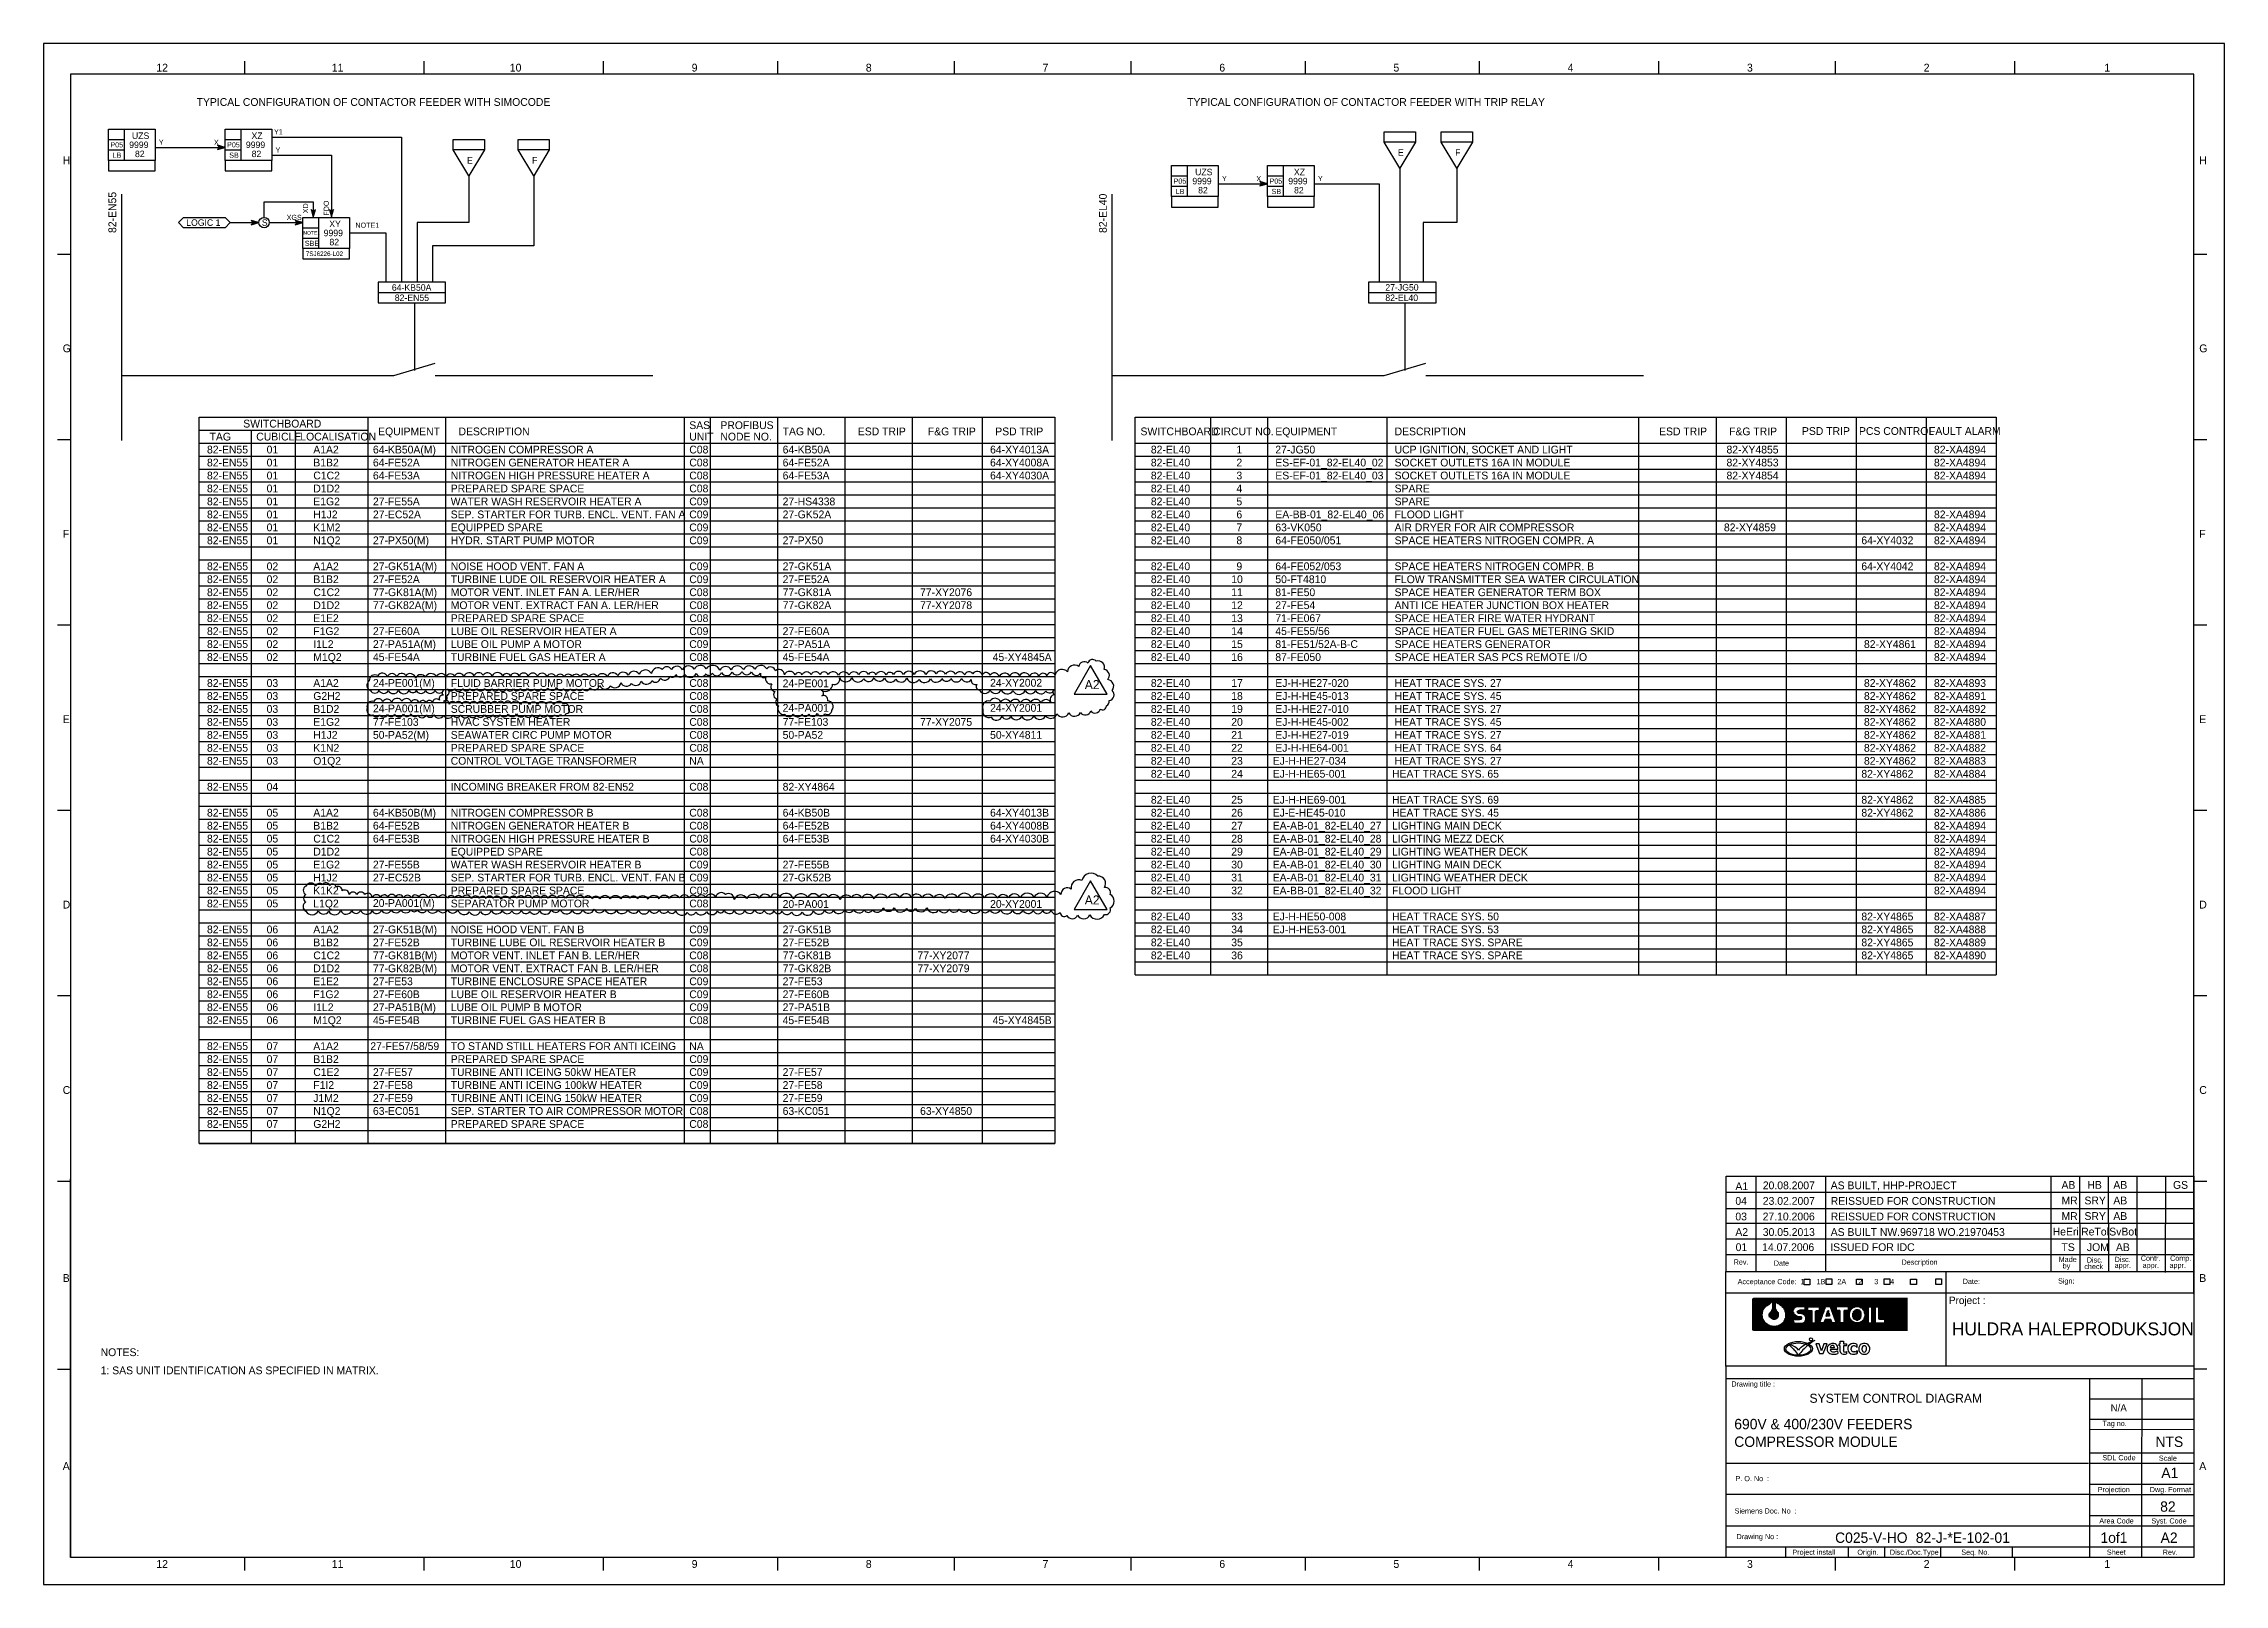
# Model space of a CAD drawing. Extents: x 0 to 841, y 0 to 594.
import ezdxf

# ---------------------------------------------------------------- set-up
doc = ezdxf.new("R2010")
doc.units = 0
for name, color, linetype in [('01-LIN-025-A', 7, 'Continuous'), ('02-LIN-025-B', 7, 'Continuous'), ('09-LIN-050-B', 7, 'Continuous'), ('12-LIN-100-A', 7, 'Continuous'), ('35-TXT-025', 7, 'Continuous'), ('36-TXT-035', 7, 'Continuous'), ('46-', 7, 'Continuous'), ('48-BOR-018', 7, 'Continuous'), ('50-REV-035-TRNG', 7, 'Continuous'), ('53-FAB-UD', 7, 'Continuous')]:
    doc.layers.add(name, color=color, linetype=linetype)

msp = doc.modelspace()

# ---------------------------------------------------------------- texts
at = {"layer": '01-LIN-025-A'}
for s, height, p in [('12', 3.02, (43.46, 583.23)), ('11', 3.02, (111.13, 583.23)), ('10', 3.02, (179.78, 583.23)), ('9', 3.02, (249.92, 583.23)), ('8', 3.02, (317.08, 583.23)), ('7', 3.02, (385.24, 583.23)), ('6', 3.02, (453.4, 583.23)), ('5', 3.02, (520.56, 583.23)), ('4', 3.02, (587.72, 583.23)), ('3', 3.02, (656.88, 583.23)), ('2', 3.02, (725.04, 583.23)), ('1', 3.02, (794.71, 583.23)), ('TYPICAL CONFIGURATION OF CONTACTOR FEEDER WITH SIMOCODE', 3, (59, 570)), ('TYPICAL CONFIGURATION OF CONTACTOR FEEDER WITH TRIP RELAY', 3, (441, 570)), ('H', 3.02, (7.36, 547.49)), ('H', 3.02, (831.31, 547.49)), ('G', 3.02, (7.36, 475.01)), ('G', 3.02, (831.31, 475.01)), ('SWITCHBOARD', 3, (77, 446)), ('EQUIPMENT', 3, (129, 443)), ('DESCRIPTION', 3, (160, 443)), ('SAS', 3, (249, 445.4)), ('PROFIBUS', 3, (261, 445.4)), ('TAG NO.', 3, (285, 443)), ('ESD TRIP', 3, (314, 443)), ('F&G TRIP', 3, (341, 443)), ('PSD TRIP', 3, (367, 443)), ('SWITCHBOARD', 3, (423, 443)), ('CIRCUT NO.', 3, (451, 443)), ('EQUIPMENT', 3, (475, 443)), ('DESCRIPTION', 3, (521, 443)), ('ESD TRIP', 3, (623, 443)), ('F&G TRIP', 3, (650, 443)), ('PSD TRIP', 3, (678.09, 443.15)), ('PCS CONTROL', 3, (700.09, 443.15)), ('FAULT ALARM', 3, (727.09, 443.15)), ('82-EN55', 3, (63, 436)), ('TAG', 3, (64, 441)), ('CUBICLE', 3, (82, 441)), ('01', 3, (86, 436)), ('LOCALISATION', 3, (99, 441)), ('A1A2', 3, (104, 436)), ('64-KB50A(M)', 3, (127, 436)), ('NITROGEN COMPRESSOR A', 3, (157, 436)), ('C08', 3, (249, 436)), ('UNIT', 3, (249, 441)), ('NODE NO.', 3, (261, 441)), ('64-KB50A', 3, (285, 436)), ('64-XY4013A', 3, (365, 436)), ('82-EL40', 3, (427, 436)), ('1', 3, (460, 436)), ('27-JG50', 3, (475, 436)), ('UCP IGNITION, SOCKET AND LIGHT', 3, (521, 436)), ('82-XY4855', 3, (649, 436)), ('82-XA4894', 3, (729, 436)), ('82-EN55', 3, (63, 431)), ('82-EN55', 3, (63, 426)), ('01', 3, (86, 431)), ('01', 3, (86, 426)), ('C1C2', 3, (104, 426)), ('B1B2', 3, (104, 431)), ('64-FE52A', 3, (127, 431)), ('64-FE53A', 3, (127, 426)), ('NITROGEN GENERATOR HEATER A', 3, (157, 431)), ('NITROGEN HIGH PRESSURE HEATER A', 3, (157, 426)), ('C08', 3, (249, 431)), ('C08', 3, (249, 426)), ('64-FE52A', 3, (285, 431)), ('64-FE53A', 3, (285, 426)), ('64-XY4008A', 3, (365, 431)), ('64-XY4030A', 3, (365, 426)), ('82-EL40', 3, (427, 431)), ('82-EL40', 3, (427, 426)), ('3', 3, (460, 426)), ('2', 3, (460, 431)), ('ES-EF-01_82-EL40_02', 3, (475, 431)), ('ES-EF-01_82-EL40_03', 3, (475, 426)), ('SOCKET OUTLETS 16A IN MODULE', 3, (521, 431)), ('SOCKET OUTLETS 16A IN MODULE', 3, (521, 426)), ('82-XY4853', 3, (649, 431)), ('82-XY4854', 3, (649, 426)), ('82-XA4894', 3, (729, 431)), ('82-XA4894', 3, (729, 426)), ('82-EN55', 3, (63, 421)), ('01', 3, (86, 421)), ('D1D2', 3, (104, 421)), ('PREPARED SPARE SPACE', 3, (157, 421)), ('C08', 3, (249, 421)), ('82-EL40', 3, (427, 421)), ('4', 3, (460, 421)), ('SPARE', 3, (521, 421)), ('82-EN55', 3, (63, 416)), ('82-EN55', 3, (63, 411)), ('01', 3, (86, 416)), ('01', 3, (86, 411)), ('E1G2', 3, (104, 416)), ('H1J2', 3, (104, 411)), ('27-FE55A', 3, (127, 416)), ('27-EC52A', 3, (127, 411)), ('WATER WASH RESERVOIR HEATER A', 3, (157, 416)), ('SEP. STARTER FOR TURB. ENCL. VENT. FAN A', 3, (157, 411)), ('C09', 3, (249, 416)), ('C09', 3, (249, 411)), ('27-HS4338', 3, (285, 416)), ('27-GK52A', 3, (285, 411)), ('82-EL40', 3, (427, 416)), ('82-EL40', 3, (427, 411)), ('5', 3, (460, 416)), ('6', 3, (460, 411)), ('EA-BB-01_82-EL40_06', 3, (475, 411)), ('SPARE', 3, (521, 416)), ('FLOOD LIGHT', 3, (521, 411)), ('82-XA4894', 3, (729, 411)), ('F', 3.02, (7.36, 403.53)), ('82-EN55', 3, (63, 406)), ('82-EN55', 3, (63, 401)), ('01', 3, (86, 406)), ('01', 3, (86, 401)), ('K1M2', 3, (104, 406)), ('N1Q2', 3, (104, 401)), ('27-PX50(M)', 3, (127, 401)), ('EQUIPPED SPARE', 3, (157, 406)), ('HYDR. START PUMP MOTOR', 3, (157, 401)), ('C09', 3, (249, 406)), ('C09', 3, (249, 401)), ('27-PX50', 3, (285, 401)), ('82-EL40', 3, (427, 406)), ('82-EL40', 3, (427, 401)), ('8', 3, (460, 401)), ('7', 3, (460, 406)), ('63-VK050', 3, (475, 406)), ('64-FE050/051', 3, (475, 401)), ('AIR DRYER FOR AIR COMPRESSOR', 3, (521, 406)), ('SPACE HEATERS NITROGEN COMPR. A', 3, (521, 401)), ('82-XY4859', 3, (648, 406)), ('64-XY4032', 3, (701, 401)), ('82-XA4894', 3, (729, 406)), ('82-XA4894', 3, (729, 401)), ('F', 3.02, (831.31, 403.53)), ('82-EN55', 3, (63, 391)), ('82-EN55', 3, (63, 386)), ('02', 3, (86, 391)), ('02', 3, (86, 386)), ('A1A2', 3, (104, 391)), ('B1B2', 3, (104, 386)), ('27-GK51A(M)', 3, (127, 391)), ('27-FE52A', 3, (127, 386)), ('TURBINE LUDE OIL RESERVOIR HEATER A', 3, (157, 386)), ('NOISE HOOD VENT. FAN A', 3, (157, 391)), ('C09', 3, (249, 391)), ('C09', 3, (249, 386)), ('27-GK51A', 3, (285, 391)), ('27-FE52A', 3, (285, 386)), ('82-EL40', 3, (427, 391)), ('82-EL40', 3, (427, 386)), ('10', 3, (458, 386)), ('9', 3, (460, 391)), ('50-FT4810', 3, (475, 386)), ('64-FE052/053', 3, (475, 391)), ('SPACE HEATERS NITROGEN COMPR. B', 3, (521, 391)), ('FLOW TRANSMITTER SEA WATER CIRCULATION', 3, (521, 386)), ('64-XY4042', 3, (701, 391)), ('82-XA4894', 3, (729, 391)), ('82-XA4894', 3, (729, 386)), ('82-EN55', 3, (63, 381)), ('82-EN55', 3, (63, 376)), ('02', 3, (86, 381)), ('02', 3, (86, 376)), ('C1C2', 3, (104, 381)), ('D1D2', 3, (104, 376)), ('77-GK81A(M)', 3, (127, 381)), ('77-GK82A(M)', 3, (127, 376)), ('MOTOR VENT. INLET FAN A. LER/HER', 3, (157, 381)), ('MOTOR VENT. EXTRACT FAN A. LER/HER', 3, (157, 376)), ('C08', 3, (249, 381)), ('C08', 3, (249, 376)), ('77-GK81A', 3, (285, 381)), ('77-GK82A', 3, (285, 376)), ('77-XY2076', 3, (338, 381)), ('77-XY2078', 3, (338, 376)), ('82-EL40', 3, (427, 381)), ('82-EL40', 3, (427, 376)), ('11', 3, (458, 381)), ('12', 3, (458, 376)), ('81-FE50', 3, (475, 381)), ('27-FE54', 3, (475, 376)), ('ANTI ICE HEATER JUNCTION BOX HEATER', 3, (521, 376)), ('SPACE HEATER GENERATOR TERM BOX ', 3, (521, 381)), ('82-XA4894', 3, (729, 381)), ('82-XA4894', 3, (729, 376)), ('82-EN55', 3, (63, 371)), ('02', 3, (86, 371)), ('E1E2', 3, (104, 371)), ('PREPARED SPARE SPACE', 3, (157, 371)), ('C08', 3, (249, 371)), ('82-EL40', 3, (427, 371)), ('13', 3, (458, 371)), ('71-FE067', 3, (475, 371)), ('SPACE HEATER FIRE WATER HYDRANT', 3, (521, 371)), ('82-XA4894', 3, (729, 371)), ('82-EN55', 3, (63, 366)), ('82-EN55', 3, (63, 361)), ('02', 3, (86, 366)), ('02', 3, (86, 361)), ('F1G2', 3, (104, 366)), ('I1L2', 3, (104, 361)), ('27-FE60A', 3, (127, 366)), ('27-PA51A(M)', 3, (127, 361)), ('LUBE OIL RESERVOIR HEATER A', 3, (157, 366)), ('LUBE OIL PUMP A MOTOR', 3, (157, 361)), ('C09', 3, (249, 366)), ('C09', 3, (249, 361)), ('27-FE60A', 3, (285, 366)), ('27-PA51A', 3, (285, 361)), ('82-EL40', 3, (427, 366)), ('82-EL40', 3, (427, 361)), ('14', 3, (458, 366)), ('15', 3, (458, 361)), ('45-FE55/56', 3, (475, 366)), ('81-FE51/52A-B-C', 3, (475, 361)), ('SPACE HEATER FUEL GAS METERING SKID', 3, (521, 366)), ('SPACE HEATERS GENERATOR ', 3, (521, 361)), ('82-XY4861', 3, (702, 361)), ('82-XA4894', 3, (729, 366)), ('82-XA4894', 3, (729, 361)), ('82-EN55', 3, (63, 356)), ('02', 3, (86, 356)), ('M1Q2', 3, (104, 356)), ('45-FE54A', 3, (127, 356)), ('TURBINE FUEL GAS HEATER A', 3, (157, 356)), ('C08', 3, (249, 356)), ('45-FE54A', 3, (285, 356)), ('45-XY4845A', 3, (366, 356)), ('82-EL40', 3, (427, 356)), ('16', 3, (458, 356)), ('87-FE050', 3, (475, 356)), ('SPACE HEATER SAS PCS REMOTE I/O', 3, (521, 356)), ('82-XA4894', 3, (729, 356)), ('82-EN55', 3, (63, 346)), ('03', 3, (86, 346)), ('A1A2', 3, (104, 346)), ('24-PE001(M)', 3, (127, 346.03)), ('FLUID BARRIER PUMP MOTOR', 3, (157, 346)), ('C08', 3, (249, 346)), ('24-PE001', 3, (285, 345.87)), ('24-XY2002', 3, (365, 346.09)), ('82-EL40', 3, (427, 346)), ('17', 3, (458, 346)), ('EJ-H-HE27-020', 3, (475, 346)), ('HEAT TRACE SYS. 27', 3, (521, 346)), ('82-XY4862', 3, (702, 346)), ('82-XA4893', 3, (729, 346)), ('82-EN55', 3, (63, 341)), ('82-EN55', 3, (63, 336)), ('03', 3, (86, 341)), ('03', 3, (86, 336)), ('G2H2', 3, (104, 341)), ('B1D2', 3, (104, 336)), ('24-PA001(M)', 3, (127, 336.2)), ('SCRUBBER PUMP MOTOR', 3, (157, 336)), ('PREPARED SPARE SPACE', 3, (157, 341)), ('C08', 3, (249, 341)), ('C08', 3, (249, 336)), ('24-PA001', 3, (285, 336.4)), ('24-XY2001', 3, (365, 336.41)), ('82-EL40', 3, (427, 341)), ('82-EL40', 3, (427, 336)), ('18', 3, (458, 341)), ('19', 3, (458, 336)), ('EJ-H-HE45-013', 3, (475, 341)), ('EJ-H-HE27-010', 3, (475, 336)), ('HEAT TRACE SYS. 45', 3, (521, 341)), ('HEAT TRACE SYS. 27', 3, (521, 336)), ('82-XY4862', 3, (702, 341)), ('82-XY4862', 3, (702, 336)), ('82-XA4891', 3, (729, 341)), ('82-XA4892', 3, (729, 336)), ('E', 3.02, (7.36, 332.04)), ('82-EN55', 3, (63, 331)), ('82-EN55', 3, (63, 326)), ('03', 3, (86, 331)), ('03', 3, (86, 326)), ('E1G2', 3, (104, 331)), ('H1J2', 3, (104, 326)), ('50-PA52(M)', 3, (127, 326)), ('77-FE103', 3, (127, 331)), ('SEAWATER CIRC PUMP MOTOR', 3, (157, 326)), ('HVAC SYSTEM HEATER', 3, (157, 331)), ('C08', 3, (249, 331)), ('C08', 3, (249, 326)), ('50-PA52', 3, (285, 326)), ('77-FE103', 3, (285, 331)), ('77-XY2075', 3, (338, 331)), ('50-XY4811', 3, (365, 326)), ('82-EL40', 3, (427, 331)), ('82-EL40', 3, (427, 326)), ('20', 3, (458, 331)), ('21', 3, (458, 326)), ('EJ-H-HE45-002', 3, (475, 331)), ('EJ-H-HE27-019', 3, (475, 326)), ('HEAT TRACE SYS. 45', 3, (521, 331)), ('HEAT TRACE SYS. 27', 3, (521, 326)), ('82-XY4862', 3, (702, 331)), ('82-XY4862', 3, (702, 326)), ('82-XA4880', 3, (729, 331)), ('82-XA4881', 3, (729, 326)), ('E', 3.02, (831.31, 332.04)), ('82-EN55', 3, (63, 321)), ('03', 3, (86, 321)), ('K1N2', 3, (104, 321)), ('PREPARED SPARE SPACE', 3, (157, 321)), ('C08', 3, (249, 321)), ('82-EL40', 3, (427, 321)), ('22', 3, (458, 321)), ('EJ-H-HE64-001', 3, (475, 321)), ('HEAT TRACE SYS. 64', 3, (521, 321)), ('82-XY4862', 3, (702, 321)), ('82-XA4882', 3, (729, 321)), ('82-EN55', 3, (63, 316)), ('03', 3, (86, 316)), ('O1Q2', 3, (104, 316)), ('CONTROL VOLTAGE TRANSFORMER', 3, (157, 316)), ('NA', 3, (249, 316)), ('82-EL40', 3, (427, 316)), ('82-EL40', 3, (427, 311)), ('23', 3, (458, 316)), ('24', 3, (458, 311)), ('EJ-H-HE27-034', 3, (474, 316)), ('EJ-H-HE65-001', 3, (474, 311)), ('HEAT TRACE SYS. 65', 3, (520, 311)), ('HEAT TRACE SYS. 27', 3, (521, 316)), ('82-XY4862', 3, (701, 311)), ('82-XY4862', 3, (702, 316)), ('82-XA4883', 3, (729, 316)), ('82-XA4884', 3, (729, 311)), ('82-EN55', 3, (63, 306)), ('04', 3, (86, 306)), ('INCOMING BREAKER FROM 82-EN52', 3, (157, 306)), ('C08', 3, (249, 306)), ('82-XY4864', 3, (285, 306)), ('82-EL40', 3, (427, 301)), ('25', 3, (458, 301)), ('EJ-H-HE69-001', 3, (474, 301)), ('HEAT TRACE SYS. 69', 3, (520, 301)), ('82-XY4862', 3, (701, 301)), ('82-XA4885', 3, (729, 301)), ('82-EN55', 3, (63, 296)), ('05', 3, (86, 296)), ('A1A2', 3, (104, 296)), ('64-KB50B(M)', 3, (127, 296)), ('NITROGEN COMPRESSOR B', 3, (157, 296)), ('C08', 3, (249, 296)), ('64-KB50B', 3, (285, 296)), ('64-XY4013B', 3, (365, 296)), ('82-EL40', 3, (427, 296)), ('26', 3, (458, 296)), ('EJ-E-HE45-010', 3, (474, 296)), ('HEAT TRACE SYS. 45', 3, (520, 296)), ('82-XY4862', 3, (701, 296)), ('82-XA4886', 3, (729, 296)), ('82-EN55', 3, (63, 291)), ('82-EN55', 3, (63, 286)), ('05', 3, (86, 291)), ('05', 3, (86, 286)), ('C1C2', 3, (104, 286)), ('B1B2', 3, (104, 291)), ('64-FE52B', 3, (127, 291)), ('64-FE53B', 3, (127, 286)), ('NITROGEN GENERATOR HEATER B', 3, (157, 291)), ('NITROGEN HIGH PRESSURE HEATER B', 3, (157, 286)), ('C08', 3, (249, 291)), ('C08', 3, (249, 286)), ('64-FE52B', 3, (285, 291)), ('64-FE53B', 3, (285, 286)), ('64-XY4008B', 3, (365, 291)), ('64-XY4030B', 3, (365, 286)), ('82-EL40', 3, (427, 291)), ('82-EL40', 3, (427, 286)), ('27', 3, (458, 291)), ('28', 3, (458, 286)), ('EA-AB-01_82-EL40_27', 3, (474, 291)), ('EA-AB-01_82-EL40_28', 3, (474, 286)), ('LIGHTING MAIN DECK', 3, (520, 291)), ('LIGHTING MEZZ DECK', 3, (520, 286)), ('82-XA4894', 3, (729, 291)), ('82-XA4894', 3, (729, 286)), ('82-EN55', 3, (63, 281)), ('82-EN55', 3, (63, 276)), ('05', 3, (86, 281)), ('05', 3, (86, 276)), ('D1D2', 3, (104, 281)), ('E1G2', 3, (104, 276)), ('27-FE55B', 3, (127, 276)), ('WATER WASH RESERVOIR HEATER B', 3, (157, 276)), ('EQUIPPED SPARE', 3, (157, 281)), ('C08', 3, (249, 281)), ('C09', 3, (249, 276)), ('27-FE55B', 3, (285, 276)), ('82-EL40', 3, (427, 281)), ('82-EL40', 3, (427, 276)), ('30', 3, (458, 276)), ('29', 3, (458, 281)), ('EA-AB-01_82-EL40_29', 3, (474, 281)), ('EA-AB-01_82-EL40_30', 3, (474, 276)), ('LIGHTING WEATHER DECK', 3, (520, 281)), ('LIGHTING MAIN DECK', 3, (520, 276)), ('82-XA4894', 3, (729, 281)), ('82-XA4894', 3, (729, 276)), ('82-EN55', 3, (63, 271)), ('05', 3, (86, 271)), ('H1J2', 3, (104, 271)), ('27-EC52B', 3, (127, 271)), ('SEP. STARTER FOR TURB. ENCL. VENT. FAN B', 3, (157, 271)), ('C09', 3, (249, 271)), ('27-GK52B', 3, (285, 271)), ('82-EL40', 3, (427, 271)), ('31', 3, (458, 271)), ('EA-AB-01_82-EL40_31', 3, (474, 271)), ('LIGHTING WEATHER DECK', 3, (520, 271)), ('82-XA4894', 3, (729, 271)), ('D', 3.02, (7.36, 260.56)), ('82-EN55', 3, (63, 266)), ('82-EN55', 3, (63, 261)), ('05', 3, (86, 266)), ('05', 3, (86, 261)), ('K1K2', 3, (104, 266)), ('L1Q2', 3, (104, 261)), ('20-PA001(M)', 3, (127, 261.17)), ('SEPARATOR PUMP MOTOR', 3, (157, 261)), ('PREPARED SPARE SPACE', 3, (157, 266)), ('C09', 3, (249, 266)), ('C08', 3, (249, 261)), ('20-PA001', 3, (285, 260.79)), ('20-XY2001', 3, (365, 260.82)), ('82-EL40', 3, (427, 266)), ('32', 3, (458, 266)), ('EA-BB-01_82-EL40_32', 3, (474, 265.97)), ('FLOOD LIGHT', 3, (520, 266)), ('82-XA4894', 3, (729, 266)), ('D', 3.02, (831.31, 260.56)), ('82-EN55', 3, (63, 251)), ('06', 3, (86, 251)), ('A1A2', 3, (104, 251)), ('27-GK51B(M)', 3, (127, 251)), ('NOISE HOOD VENT. FAN B', 3, (157, 251)), ('C09', 3, (249, 251)), ('27-GK51B', 3, (285, 251)), ('82-EL40', 3, (427, 256)), ('82-EL40', 3, (427, 251)), ('33', 3, (458, 256)), ('34', 3, (458, 251)), ('EJ-H-HE50-008', 3, (474, 256)), ('EJ-H-HE53-001', 3, (474, 251)), ('HEAT TRACE SYS. 50', 3, (520, 256)), ('HEAT TRACE SYS. 53', 3, (520, 251)), ('82-XY4865', 3, (701, 256)), ('82-XY4865', 3, (701, 251)), ('82-XA4887', 3, (729, 256)), ('82-XA4888', 3, (729, 251)), ('82-EN55', 3, (63, 246)), ('82-EN55', 3, (63, 241)), ('06', 3, (86, 246)), ('06', 3, (86, 241)), ('C1C2', 3, (104, 241)), ('B1B2', 3, (104, 246)), ('27-FE52B', 3, (127, 246)), ('77-GK81B(M)', 3, (127, 241)), ('TURBINE LUBE OIL RESERVOIR HEATER B', 3, (157, 246)), ('MOTOR VENT. INLET FAN B. LER/HER', 3, (157, 241)), ('C09', 3, (249, 246)), ('C08', 3, (249, 241)), ('27-FE52B', 3, (285, 246)), ('77-GK81B', 3, (285, 241)), ('77-XY2077', 3, (337, 241)), ('82-EL40', 3, (427, 246)), ('82-EL40', 3, (427, 241)), ('35', 3, (458, 246)), ('36', 3, (458, 241)), ('HEAT TRACE SYS. SPARE', 3, (520, 246)), ('HEAT TRACE SYS. SPARE', 3, (520, 241)), ('82-XY4865', 3, (701, 246)), ('82-XY4865', 3, (701, 241)), ('82-XA4889', 3, (729, 246)), ('82-XA4890', 3, (729, 241)), ('82-EN55', 3, (63, 236)), ('06', 3, (86, 236)), ('D1D2', 3, (104, 236)), ('77-GK82B(M)', 3, (127, 236)), ('MOTOR VENT. EXTRACT FAN B. LER/HER', 3, (157, 236)), ('C08', 3, (249, 236)), ('77-GK82B', 3, (285, 236)), ('77-XY2079', 3, (337, 236)), ('82-EN55', 3, (63, 231)), ('82-EN55', 3, (63, 226)), ('06', 3, (86, 231)), ('06', 3, (86, 226)), ('E1E2', 3, (104, 231)), ('F1G2', 3, (104, 226)), ('27-FE53', 3, (127, 231)), ('27-FE60B', 3, (127, 226)), ('TURBINE ENCLOSURE SPACE HEATER', 3, (157, 231)), ('LUBE OIL RESERVOIR HEATER B', 3, (157, 226)), ('C09', 3, (249, 231)), ('C09', 3, (249, 226)), ('27-FE53', 3, (285, 231)), ('27-FE60B', 3, (285, 226)), ('82-EN55', 3, (63, 221)), ('82-EN55', 3, (63, 216)), ('06', 3, (86, 221)), ('06', 3, (86, 216)), ('M1Q2', 3, (104, 216)), ('I1L2', 3, (104, 221)), ('45-FE54B', 3, (127, 216)), ('27-PA51B(M)', 3, (127, 221)), ('TURBINE FUEL GAS HEATER B', 3, (157, 216)), ('LUBE OIL PUMP B MOTOR', 3, (157, 221)), ('C09', 3, (249, 221)), ('C08', 3, (249, 216)), ('45-FE54B', 3, (285, 216)), ('27-PA51B', 3, (285, 221)), ('45-XY4845B', 3, (366, 216)), ('82-EN55', 3, (63, 206)), ('82-EN55', 3, (63, 201)), ('07', 3, (86, 206)), ('07', 3, (86, 201)), ('A1A2', 3, (104, 206)), ('B1B2', 3, (104, 201)), ('27-FE57/58/59', 3, (126, 206)), ('TO STAND STILL HEATERS FOR ANTI ICEING', 3, (157, 206)), ('PREPARED SPARE SPACE', 3, (157, 201)), ('C09', 3, (249, 201)), ('NA', 3, (249, 206)), ('82-EN55', 3, (63, 196)), ('82-EN55', 3, (63, 191)), ('07', 3, (86, 196)), ('07', 3, (86, 191)), ('C1E2', 3, (104, 196)), ('F1I2', 3, (104, 191)), ('27-FE57', 3, (127, 196)), ('27-FE58', 3, (127, 191)), ('TURBINE ANTI ICEING 50kW HEATER', 3, (157, 196)), ('TURBINE ANTI ICEING 100kW HEATER', 3, (157, 191)), ('C09', 3, (249, 196)), ('C09', 3, (249, 191)), ('27-FE57', 3, (285, 196)), ('27-FE58', 3, (285, 191)), ('C', 3.02, (7.36, 189.08)), ('82-EN55', 3, (63, 186)), ('07', 3, (86, 186)), ('J1M2', 3, (104, 186)), ('27-FE59', 3, (127, 186)), ('TURBINE ANTI ICEING 150kW HEATER', 3, (157, 186)), ('C09', 3, (249, 186)), ('27-FE59', 3, (285, 186)), ('C', 3.02, (831.31, 189.08)), ('82-EN55', 3, (63, 181)), ('82-EN55', 3, (63, 176)), ('07', 3, (86, 181)), ('07', 3, (86, 176)), ('G2H2', 3, (104, 176)), ('N1Q2', 3, (104, 181)), ('63-EC051', 3, (127, 181)), ('SEP. STARTER TO AIR COMPRESSOR MOTOR', 3, (157, 181)), ('PREPARED SPARE SPACE', 3, (157, 176)), ('C08', 3, (249, 181)), ('C08', 3, (249, 176)), ('63-KC051', 3, (285, 181)), ('63-XY4850', 3, (338, 181)), ('Made', 2.013, (777.1, 124.29)), ('Disc.', 2.013, (787.94, 124.07)), ('Disc.', 2.013, (798.69, 124.29)), ('Contr.', 2.013, (808.76, 124.74)), ('Comp.', 2.013, (820.06, 124.74)), ('B', 3.02, (7.36, 116.6)), ('Rev.', 2.013, (651.75, 123.28)), ('Acceptance Code:  1      1B      2A      2      3      4  ', 2.0126, (653.3, 115.73)), ('Date', 2.013, (667.24, 122.84)), ('Description', 2.0125, (716.5, 123.22)), ('Date:', 2.013, (740.09, 115.82)), ('Sign:', 2.013, (776.86, 115.98)), ('by', 2.013, (778.64, 121.78)), ('check', 2.013, (786.98, 121.55)), ('appr.', 2.013, (798.69, 122)), ('appr.', 2.013, (809.49, 122)), ('appr.', 2.013, (819.83, 122)), ('B', 3.02, (831.31, 116.6)), ('Project :', 2.867, (734.78, 108.07)), ('NOTES:', 3, (22, 88)), ('1: SAS UNIT IDENTIFICATION AS SPECIFIED IN MATRIX.', 3, (22, 81)), ('Drawing title :', 2.0135, (650.87, 76.26)), ('N/A', 2.813, (797.11, 66.66)), ('Tag no.', 2.013, (793.94, 61.04)), ('A', 3.02, (7.36, 44.11)), ('SDL Code', 2.013, (793.94, 47.84)), ('Scale', 2.013, (815.73, 47.63)), ('A', 3.02, (831.31, 44.11)), ('P. O. No  :', 2.0134, (652.46, 39.79)), ('Projection', 2.013, (792.18, 35.55)), ('Dwg. Format', 2.0135, (812.22, 35.55)), ('Siemens Doc. No  :', 2.0134, (652.11, 27.31)), ('Area Code', 2.013, (792.76, 23.47)), ('Syst. Code', 2.013, (812.85, 23.47)), ('Drawing No :', 2.0135, (652.85, 17.43)), ('12', 3.02, (43.46, 6.35)), ('11', 3.02, (111.13, 6.35)), ('10', 3.02, (179.78, 6.35)), ('9', 3.02, (249.92, 6.35)), ('8', 3.02, (317.08, 6.35)), ('7', 3.02, (385.24, 6.35)), ('6', 3.02, (453.4, 6.35)), ('5', 3.02, (520.56, 6.35)), ('4', 3.02, (587.72, 6.35)), ('3', 3.02, (656.88, 6.35)), ('Project install', 2.0135, (674.4, 11.39)), ('Origin.', 2.013, (699.46, 11.39)), ('Disc./Doc.Type', 2.0135, (711.99, 11.39)), ('2', 3.02, (725.04, 6.35)), ('Seq. No.', 2.013, (739.55, 11.39)), ('1', 3.02, (794.71, 6.35)), ('Sheet', 2.013, (795.68, 11.39)), ('Rev.', 2.013, (817.23, 11.39))]:
    msp.add_text(s, height=height, dxfattribs=at).set_placement(p)
for s, p in [('82-EN55', (28, 521)), ('82-EL40', (410, 521))]:
    msp.add_text(s, height=3, rotation=90, dxfattribs=at).set_placement(p)
at = {"layer": '02-LIN-025-B'}
for s, height, p in [('A1', 3, (652.43, 151.98)), ('20.08.2007', 3, (662.99, 152.33)), ('AS BUILT, HHP-PROJECT', 3, (689.19, 152.33)), ('AB', 3, (778.18, 152.5)), ('HB', 3, (788.18, 152.5)), ('AB', 3, (798.18, 152.5)), ('GS', 3, (821.18, 152.5)), ('04', 3, (652.42, 146.33)), ('03', 3, (652.42, 140.33)), ('27.10.2006', 3, (662.94, 140.33)), ('23.02.2007', 3, (662.99, 146.33)), ('REISSUED FOR CONSTRUCTION', 3, (689.19, 146.33)), ('REISSUED FOR CONSTRUCTION', 3, (689.19, 140.33)), ('MR', 3, (778.18, 146.5)), ('MR', 3, (778.18, 140.5)), ('SRY', 3, (787.04, 146.5)), ('SRY', 3, (787.04, 140.5)), ('AB', 3, (798.18, 146.5)), ('AB', 3, (798.18, 140.5)), ('A2', 3, (652.42, 134.33)), ('30.05.2013', 3, (662.99, 134.33)), ('AS BUILT NW.969718 WO.21970453', 3, (689.19, 134.33)), ('HeEri', 3, (774.79, 134.5)), ('ReTol', 3, (785.77, 134.5)), ('SvBot', 3, (796.61, 134.5)), ('01', 3, (652.51, 128.5)), ('14.07.2006', 3, (662.75, 128.5)), ('ISSUED FOR IDC ', 3, (689, 128.5)), ('TS', 3, (778.18, 128.5)), ('JOM', 3, (787.97, 128.5)), ('AB', 3, (799.18, 128.5)), ('HULDRA HALEPRODUKSJON', 5, (735.92, 96)), ('SYSTEM CONTROL DIAGRAM', 3.5, (681, 70)), ('690V & 400/230V FEEDERS', 4, (652, 59.8)), ('COMPRESSOR MODULE', 4, (652, 53)), ('NTS', 4, (814.43, 53)), ('A1', 4, (816.69, 41)), ('82', 4, (816.24, 28)), ('C025-V-HO', 4, (690.88, 16)), ('82-J-*E-102-01', 4, (722, 16)), ('1of1', 4, (793.21, 16)), ('A2', 4, (816.4, 16))]:
    msp.add_text(s, height=height, dxfattribs=at).set_placement(p)
at = {"layer": '12-LIN-100-A'}
for s, p in [('LOGIC 1', (55, 523.75)), ('64-KB50A', (134.3, 498.72)), ('82-EN55', (135.43, 494.78)), ('82-EL40', (517.43, 494.78)), ('27-JG50', (517.43, 498.78))]:
    msp.add_text(s, height=2.5, dxfattribs=at).set_placement(p)
at = {"layer": '36-TXT-035'}
for p in [(401.5, 345.13), (401.5, 262.11)]:
    msp.add_text('A2', height=3.5, dxfattribs=at).set_placement(p)
at = {"layer": '50-REV-035-TRNG'}
for s, height, p in [('P05', 2, (25.75, 554)), ('9999', 2.5, (33, 553.75)), ('UZS', 2.5, (34.07, 557.25)), ('Y', 2, (44.43, 555)), ('P05', 2, (70.75, 554)), ('9999', 2.5, (78, 553.75)), ('XZ', 2.5, (80.18, 557.25)), ('Y1', 2, (88.84, 559)), ('LB', 2, (26.58, 550)), ('82', 2.5, (35.23, 550.25)), ('SB', 2, (71.58, 550)), ('82', 2.5, (80.23, 550.25)), ('Y', 2, (89.43, 552)), ('P05', 2, (435.75, 540)), ('9999', 2.5, (443, 539.75)), ('UZS', 2.5, (444.07, 543.25)), ('82', 2.5, (445.23, 536.25)), ('Y', 2, (454.43, 541)), ('P05', 2, (472.75, 540)), ('9999', 2.5, (480, 539.75)), ('XZ', 2.5, (482.18, 543.25)), ('82', 2.5, (482.23, 536.25)), ('Y', 2, (491.43, 541)), ('LB', 2, (436.58, 536)), ('SB', 2, (473.58, 536)), ('S', 2.5, (84.16, 523.75)), ('XGS', 2, (93.72, 526)), ('NOTE1', 1.4, (100.17, 520.3)), ('9999', 2.5, (108, 519.75)), ('XY', 2.5, (110.16, 523.25)), ('NOTE1', 2, (120.24, 523)), ('SBE', 2, (100.72, 516)), ('7SJ6226-L02', 1.7496, (101.12, 512.13)), ('82', 2.5, (110.23, 516.25))]:
    msp.add_text(s, height=height, dxfattribs=at).set_placement(p)
for s, rotation, p in [('X', 180, (67.54, 557)), ('X', 180, (469.54, 543)), ('XD', 90, (102, 528.58)), ('FDO', 90, (110, 527.68))]:
    msp.add_text(s, height=2, rotation=rotation, dxfattribs=at).set_placement(p)
at = {"layer": '53-FAB-UD'}
for s, p in [('E', (163.3, 547.75)), ('F', (188.34, 547.75)), ('E', (522.3, 550.75)), ('F', (544.34, 550.75))]:
    msp.add_text(s, height=2.5, dxfattribs=at).set_placement(p)

# ---------------------------------------------------------------- linework, layer by layer
at = {"layer": '01-LIN-025-A'}
for p, q in [((829.26, 582.23), (10.33, 582.23)), ((10.33, 582.23), (10.33, 10.38)), ((77.49, 587.26), (77.49, 582.23)), ((146.65, 587.26), (146.65, 582.23)), ((215.82, 587.26), (215.82, 582.23)), ((282.98, 587.26), (282.98, 582.23)), ((351.14, 587.26), (351.14, 582.23)), ((419.3, 587.26), (419.3, 582.23)), ((486.46, 587.26), (486.46, 582.23)), ((553.61, 587.26), (553.61, 582.23)), ((622.78, 587.26), (622.78, 582.23)), ((690.94, 587.26), (690.94, 582.23)), ((760.1, 587.26), (760.1, 582.23)), ((829.26, 112.01), (829.26, 582.23)), ((43, 554), (70, 554)), ((453, 540), (472, 540)), ((30, 536), (30, 441)), ((412, 536), (412, 441)), ((72, 525), (83, 525)), ((87, 525), (100, 525)), ((10.33, 512.76), (5.32, 512.76)), ((834.27, 512.76), (829.26, 512.76)), ((143, 494), (143, 468)), ((525, 494), (525, 468)), ((30, 466), (135, 466)), ((135, 466), (151.06, 470.82)), ((151, 466), (235, 466)), ((412, 466), (517, 466)), ((517, 466), (533.06, 470.82)), ((533, 466), (617, 466)), ((125, 450), (125, 170)), ((155, 450), (155, 170)), ((247, 450), (247, 170)), ((257, 450), (257, 170)), ((283, 450), (283, 170)), ((309, 450), (309, 170)), ((335, 450), (335, 170)), ((362, 450), (362, 170)), ((421, 450), (753, 450)), ((421, 235), (421, 450)), ((450, 450), (450, 235)), ((472, 450), (472, 235)), ((518, 450), (518, 235)), ((615, 450), (615, 235)), ((645, 450), (645, 235)), ((672, 450), (672, 235)), ((699, 450), (699, 235)), ((726, 450), (726, 235)), ((753, 450), (753, 235)), ((10.33, 441.28), (5.32, 441.28)), ((60, 445), (125, 445)), ((60, 440), (390, 440)), ((80, 445), (80, 170)), ((97, 445), (97, 170)), ((421, 440), (753, 440)), ((834.27, 441.28), (829.26, 441.28)), ((60, 435), (390, 435)), ((60, 430), (390, 430)), ((421, 435), (753, 435)), ((421, 430), (753, 430)), ((60, 425), (390, 425)), ((421, 425), (753, 425)), ((60, 420), (390, 420)), ((60, 415), (390, 415)), ((421, 420), (753, 420)), ((421, 415), (753, 415)), ((60, 410), (390, 410)), ((60, 405), (390, 405)), ((421, 410), (753, 410)), ((421, 405), (753, 405)), ((60, 400), (390, 400)), ((421, 400), (753, 400)), ((60, 395), (390, 395)), ((60, 390), (390, 390)), ((421, 395), (753, 395)), ((421, 390), (753, 390)), ((60, 385), (390, 385)), ((60, 380), (390, 380)), ((421, 385), (753, 385)), ((421, 380), (753, 380)), ((60, 375), (390, 375)), ((421, 375), (753, 375)), ((10.33, 369.8), (5.32, 369.8)), ((60, 370), (390, 370)), ((60, 365), (390, 365)), ((421, 370), (753, 370)), ((421, 365), (753, 365)), ((834.27, 369.8), (829.26, 369.8)), ((60, 360), (390, 360)), ((60, 355), (390, 355)), ((421, 360), (753, 360)), ((421, 355), (753, 355)), ((60, 350), (390, 350)), ((60, 345), (390, 345)), ((421, 350), (753, 350)), ((421, 345), (753, 345)), ((60, 340), (390, 340)), ((421, 340), (753, 340)), ((60, 335), (390, 335)), ((60, 330), (390, 330)), ((421, 335), (753, 335)), ((421, 330), (753, 330)), ((60, 325), (390, 325)), ((60, 320), (390, 320)), ((421, 325), (753, 325)), ((421, 320), (753, 320)), ((60, 315), (390, 315)), ((421, 315), (753, 315)), ((60, 310), (390, 310)), ((60, 305), (390, 305)), ((421, 310), (753, 310)), ((421, 305), (753, 305)), ((10.33, 298.32), (5.32, 298.32)), ((60, 300), (390, 300)), ((60, 295), (390, 295)), ((421, 300), (753, 300)), ((421, 295), (753, 295)), ((834.27, 298.32), (829.26, 298.32)), ((60, 290), (390, 290)), ((421, 290), (753, 290)), ((60, 285), (390, 285)), ((60, 280), (390, 280)), ((421, 285), (753, 285)), ((421, 280), (753, 280)), ((60, 275), (390, 275)), ((60, 270), (390, 270)), ((421, 275), (753, 275)), ((421, 270), (753, 270)), ((60, 265), (390, 265)), ((421, 265), (753, 265)), ((60, 260), (390, 260)), ((60, 255), (390, 255)), ((421, 260), (753, 260)), ((421, 255), (753, 255)), ((60, 250), (390, 250)), ((60, 245), (390, 245)), ((421, 250), (753, 250)), ((421, 245), (753, 245)), ((60, 240), (390, 240)), ((421, 240), (753, 240)), ((60, 235), (390, 235)), ((60, 230), (390, 230)), ((421, 235), (753, 235)), ((10.33, 226.84), (5.32, 226.84)), ((60, 225), (390, 225)), ((60, 220), (390, 220)), ((834.27, 226.84), (829.26, 226.84)), ((60, 215), (390, 215)), ((60, 210), (390, 210)), ((60, 210), (378, 210)), ((60, 205), (390, 205)), ((60, 200), (390, 200)), ((60, 195), (390, 195)), ((60, 190), (390, 190)), ((60, 185), (390, 185)), ((60, 180), (390, 180)), ((60, 175), (390, 175)), ((60, 170), (390, 170)), ((10.33, 155.36), (5.32, 155.36)), ((10.33, 10.38), (10.33, 156.36)), ((660.35, 157.37), (660.35, 120.46)), ((687.11, 157.36), (687.14, 120.47)), ((774.13, 157.37), (774.07, 120.49)), ((785.16, 157.37), (785.24, 120.31)), ((796.19, 157.37), (796.29, 120.46)), ((807.21, 157.37), (807.22, 120.79)), ((818.24, 157.37), (818.15, 120.29)), ((829.26, 157.37), (829.26, 83.35)), ((834.27, 155.36), (829.26, 155.36)), ((648.83, 151.27), (829.27, 151.27)), ((648.83, 144.95), (829.27, 144.85)), ((648.83, 139.29), (829.27, 139.29)), ((648.81, 127.17), (829.26, 127.17)), ((648.82, 133.23), (829.27, 133.23)), ((679.11, 120.97), (679.11, 120.97)), ((679.12, 120.95), (679.12, 120.95)), ((733.55, 120.24), (733.59, 84.19)), ((648.72, 112.42), (829.28, 112.42)), ((10.33, 82.87), (5.32, 82.87)), ((834.27, 82.92), (829.26, 82.92)), ((789.25, 63.66), (829.29, 63.66)), ((789.17, 50.65), (829.27, 50.65)), ((789.17, 38.57), (829.29, 38.57)), ((789.17, 26.49), (829.29, 26.49)), ((648.95, 10.38), (10.33, 10.38)), ((77.49, 10.38), (77.49, 5.35)), ((146.65, 10.38), (146.65, 5.35)), ((215.82, 10.38), (215.82, 5.35)), ((282.98, 10.38), (282.98, 5.35)), ((351.14, 10.38), (351.14, 5.35)), ((419.3, 10.38), (419.3, 5.35)), ((486.46, 10.38), (486.46, 5.35)), ((553.61, 10.38), (553.61, 5.35)), ((622.78, 10.37), (622.78, 5.35)), ((648.82, 14.41), (829.29, 14.41)), ((690.94, 10.38), (690.94, 5.35)), ((695.95, 14.41), (695.95, 10.38)), ((695.95, 14.41), (695.95, 10.38)), ((709.98, 14.41), (709.98, 10.38)), ((731.53, 14.41), (731.53, 10.38)), ((759.1, 14.41), (759.1, 10.38)), ((759.1, 14.41), (759.1, 10.38)), ((760.1, 10.38), (760.1, 5.35))]:
    msp.add_line(p, q, dxfattribs=at)
for points in [[(88, 558), (138, 558), (138, 502)], [(88, 551), (111, 551), (111, 527)], [(164, 543), (164, 525), (144, 525), (144, 502)], [(189, 543), (189, 516), (150, 516), (150, 502)], [(490, 540), (515, 540), (515, 502)], [(523, 546), (523, 518), (523, 518), (523, 502)], [(545, 546), (545, 525), (532, 525), (532, 502)], [(85, 527), (85, 533), (104, 533), (104, 527)], [(118, 521), (132, 521), (132, 502)], [(648.78, 84.12), (648.84, 157.37), (829.26, 157.37)], [(829.26, 120.49), (648.81, 120.47)], [(659.18, 97.95), (659.18, 110.09), (659.39, 110.09), (659.39, 97.95), (659.18, 97.95)], [(659.39, 110.28), (718.84, 110.28)], [(718.84, 110.09), (659.39, 110.09), (659.39, 110.28)], [(659.39, 110.28), (718.84, 110.28)], [(718.84, 110.09), (659.39, 110.09), (659.39, 110.28)], [(659.39, 110.09), (718.84, 110.09)], [(718.84, 109.89), (659.39, 109.89), (659.39, 110.09)], [(659.39, 109.89), (718.84, 109.89)], [(718.84, 109.7), (659.39, 109.7), (659.39, 109.89)], [(659.39, 109.7), (666.89, 109.7), (666.89, 109.5), (659.39, 109.5), (659.39, 109.7)], [(659.39, 109.5), (666.89, 109.5), (666.89, 109.3), (659.39, 109.3), (659.39, 109.5)], [(666.68, 109.5), (666.68, 109.3), (666.89, 109.3), (666.89, 109.5), (666.68, 109.5)], [(666.89, 109.5), (666.68, 109.3), (666.68, 109.11), (666.89, 109.3), (666.89, 109.5)], [(667.1, 109.89), (666.89, 109.7), (666.89, 109.5), (667.1, 109.7), (667.1, 109.89)], [(666.89, 106.37), (666.89, 109.7), (667.1, 109.7), (667.1, 106.37), (666.89, 106.37)], [(667.1, 109.7), (667.72, 109.7), (667.72, 109.5), (667.1, 109.5), (667.1, 109.7)], [(667.1, 109.5), (667.72, 109.5), (667.72, 109.3), (667.1, 109.3), (667.1, 109.5)], [(667.51, 109.5), (667.51, 109.7), (667.72, 109.7), (667.72, 109.5), (667.51, 109.5)], [(667.51, 109.7), (667.51, 106.37), (667.72, 106.37), (667.72, 109.7), (667.51, 109.7)], [(667.93, 109.5), (667.72, 109.7), (667.72, 109.5), (667.93, 109.3), (667.93, 109.5)], [(667.72, 109.7), (718.84, 109.7)], [(718.84, 109.5), (667.72, 109.5), (667.72, 109.7)], [(668.14, 109.3), (667.93, 109.5), (667.93, 109.3), (668.14, 109.11), (668.14, 109.3)], [(667.93, 109.5), (718.84, 109.5)], [(718.84, 109.3), (667.93, 109.3), (667.93, 109.5)], [(659.39, 109.3), (666.68, 109.3), (666.68, 109.11), (659.39, 109.11), (659.39, 109.3)], [(659.39, 109.3), (666.47, 109.3), (666.47, 109.11), (659.39, 109.11), (659.39, 109.3)], [(659.39, 109.11), (666.47, 109.11), (666.47, 108.91), (659.39, 108.91), (659.39, 109.11)], [(659.39, 108.91), (666.26, 108.91), (666.26, 108.72), (659.39, 108.72), (659.39, 108.91)], [(659.39, 108.72), (666.06, 108.72), (666.06, 108.52), (659.39, 108.52), (659.39, 108.72)], [(659.39, 108.52), (665.85, 108.52), (665.85, 108.32), (659.39, 108.32), (659.39, 108.52)], [(659.39, 108.32), (665.64, 108.32), (665.64, 108.13), (659.39, 108.13), (659.39, 108.32)], [(659.39, 108.13), (665.43, 108.13), (665.43, 107.93), (659.39, 107.93), (659.39, 108.13)], [(659.39, 108.13), (665.22, 108.13), (665.22, 107.93), (659.39, 107.93), (659.39, 108.13)], [(659.39, 107.93), (665.01, 107.93), (665.01, 107.74), (659.39, 107.74), (659.39, 107.93)], [(659.39, 107.74), (664.6, 107.74), (664.6, 107.54), (659.39, 107.54), (659.39, 107.74)], [(659.39, 107.54), (664.39, 107.54), (664.39, 107.35), (659.39, 107.35), (659.39, 107.54)], [(659.39, 107.35), (664.18, 107.35), (664.18, 107.15), (659.39, 107.15), (659.39, 107.35)], [(659.39, 107.15), (663.97, 107.15), (663.97, 106.95), (659.39, 106.95), (659.39, 107.15)], [(659.39, 106.95), (663.76, 106.95), (663.76, 106.76), (659.39, 106.76), (659.39, 106.95)], [(659.39, 106.95), (663.76, 106.95), (663.76, 106.76), (659.39, 106.76), (659.39, 106.95)], [(659.39, 106.76), (663.56, 106.76), (663.56, 106.56), (659.39, 106.56), (659.39, 106.76)], [(659.39, 106.56), (663.35, 106.56), (663.35, 106.37), (659.39, 106.37), (659.39, 106.56)], [(659.39, 106.37), (663.35, 106.37), (663.35, 106.17), (659.39, 106.17), (659.39, 106.37)], [(659.39, 106.17), (663.14, 106.17), (663.14, 105.97), (659.39, 105.97), (659.39, 106.17)], [(659.39, 105.97), (663.14, 105.97), (663.14, 105.78), (659.39, 105.78), (659.39, 105.97)], [(659.39, 105.97), (662.93, 105.97), (662.93, 105.78), (659.39, 105.78), (659.39, 105.97)], [(659.39, 105.78), (662.93, 105.78), (662.93, 105.58), (659.39, 105.58), (659.39, 105.78)], [(659.39, 105.58), (662.93, 105.58), (662.93, 105.39), (659.39, 105.39), (659.39, 105.58)], [(659.39, 105.39), (662.93, 105.39), (662.93, 105.19), (659.39, 105.19), (659.39, 105.39)], [(659.39, 105.19), (662.72, 105.19), (662.72, 105), (659.39, 105), (659.39, 105.19)], [(659.39, 105), (662.72, 105), (662.72, 104.8), (659.39, 104.8), (659.39, 105)], [(659.39, 104.8), (662.72, 104.8), (662.72, 104.6), (659.39, 104.6), (659.39, 104.8)], [(659.39, 104.8), (662.72, 104.8), (662.72, 104.6), (659.39, 104.6), (659.39, 104.8)], [(659.39, 104.6), (662.72, 104.6), (662.72, 104.41), (659.39, 104.41), (659.39, 104.6)], [(659.39, 104.41), (662.72, 104.41), (662.72, 104.21), (659.39, 104.21), (659.39, 104.41)], [(659.39, 104.21), (662.51, 104.21), (662.51, 104.02), (659.39, 104.02), (659.39, 104.21)], [(659.39, 104.02), (662.51, 104.02), (662.51, 103.82), (659.39, 103.82), (659.39, 104.02)], [(659.39, 103.82), (662.51, 103.82), (662.51, 103.62), (659.39, 103.62), (659.39, 103.82)], [(659.39, 103.82), (662.51, 103.82), (662.51, 103.62), (659.39, 103.62), (659.39, 103.82)], [(659.39, 103.62), (662.72, 103.62), (662.72, 103.43), (659.39, 103.43), (659.39, 103.62)], [(659.39, 103.43), (662.72, 103.43), (662.72, 103.23), (659.39, 103.23), (659.39, 103.43)], [(659.39, 103.23), (662.72, 103.23), (662.72, 103.04), (659.39, 103.04), (659.39, 103.23)], [(659.39, 103.04), (662.72, 103.04), (662.72, 102.84), (659.39, 102.84), (659.39, 103.04)], [(659.39, 102.84), (662.72, 102.84), (662.72, 102.65), (659.39, 102.65), (659.39, 102.84)], [(659.39, 102.65), (662.72, 102.65), (662.72, 102.45), (659.39, 102.45), (659.39, 102.65)], [(659.39, 102.65), (662.93, 102.65), (662.93, 102.45), (659.39, 102.45), (659.39, 102.65)], [(659.39, 102.45), (662.93, 102.45), (662.93, 102.25), (659.39, 102.25), (659.39, 102.45)], [(659.39, 102.25), (662.93, 102.25), (662.93, 102.06), (659.39, 102.06), (659.39, 102.25)], [(659.39, 102.06), (663.14, 102.06), (663.14, 101.86), (659.39, 101.86), (659.39, 102.06)], [(659.39, 101.86), (663.14, 101.86), (663.14, 101.67), (659.39, 101.67), (659.39, 101.86)], [(659.39, 101.67), (663.35, 101.67), (663.35, 101.47), (659.39, 101.47), (659.39, 101.67)], [(659.39, 101.67), (663.35, 101.67), (663.35, 101.47), (659.39, 101.47), (659.39, 101.67)], [(659.39, 101.47), (663.56, 101.47), (663.56, 101.27), (659.39, 101.27), (659.39, 101.47)], [(659.39, 101.27), (663.56, 101.27), (663.56, 101.08), (659.39, 101.08), (659.39, 101.27)], [(659.39, 101.08), (663.76, 101.08), (663.76, 100.88), (659.39, 100.88), (659.39, 101.08)], [(662.3, 104.21), (662.3, 104.02), (662.51, 104.02), (662.51, 104.21), (662.3, 104.21)], [(662.3, 104.02), (662.3, 103.82), (662.51, 103.82), (662.51, 104.02), (662.3, 104.02)], [(662.3, 103.82), (662.3, 103.62), (662.51, 103.62), (662.51, 103.82), (662.3, 103.82)], [(662.3, 103.62), (662.3, 103.43), (662.51, 103.43), (662.51, 103.62), (662.3, 103.62)], [(662.51, 105.19), (662.51, 105), (662.72, 105), (662.72, 105.19), (662.51, 105.19)], [(662.51, 105), (662.51, 104.8), (662.72, 104.8), (662.72, 105), (662.51, 105)], [(662.51, 104.8), (662.51, 104.6), (662.72, 104.6), (662.72, 104.8), (662.51, 104.8)], [(662.51, 104.6), (662.51, 104.41), (662.72, 104.41), (662.72, 104.6), (662.51, 104.6)], [(662.72, 104.6), (662.51, 104.41), (662.51, 104.21), (662.72, 104.41), (662.72, 104.6)], [(662.51, 103.62), (662.72, 103.62), (662.72, 103.43), (662.51, 103.43), (662.51, 103.62)], [(662.51, 103.43), (662.51, 103.23), (662.72, 103.23), (662.72, 103.43), (662.51, 103.43)], [(662.51, 103.23), (662.51, 103.04), (662.72, 103.04), (662.72, 103.23), (662.51, 103.23)], [(662.51, 103.04), (662.51, 102.84), (662.72, 102.84), (662.72, 103.04), (662.51, 103.04)], [(662.51, 102.84), (662.51, 102.65), (662.72, 102.65), (662.72, 102.84), (662.51, 102.84)], [(662.72, 105.58), (662.72, 105.39), (662.93, 105.39), (662.93, 105.58), (662.72, 105.58)], [(662.93, 105.58), (662.72, 105.39), (662.72, 105.19), (662.93, 105.39), (662.93, 105.58)], [(662.72, 104.6), (662.72, 104.6), (662.72, 104.41), (662.72, 104.41), (662.72, 104.6)], [(662.72, 102.84), (662.72, 102.84), (662.72, 102.65), (662.72, 102.65), (662.72, 102.84)], [(662.72, 102.84), (662.93, 102.65), (662.93, 102.45), (662.72, 102.65), (662.72, 102.84)], [(662.72, 102.45), (662.72, 102.25), (662.93, 102.25), (662.93, 102.45), (662.72, 102.45)], [(662.72, 102.25), (662.72, 102.06), (662.93, 102.06), (662.93, 102.25), (662.72, 102.25)], [(662.93, 105.97), (662.93, 105.78), (663.14, 105.78), (663.14, 105.97), (662.93, 105.97)], [(663.14, 105.97), (662.93, 105.78), (662.93, 105.58), (663.14, 105.78), (663.14, 105.97)], [(662.93, 105.58), (662.93, 105.58), (662.93, 105.39), (662.93, 105.39), (662.93, 105.58)], [(662.93, 102.25), (663.14, 102.06), (663.14, 101.86), (662.93, 102.06), (662.93, 102.25)], [(662.93, 101.86), (662.93, 101.67), (663.14, 101.67), (663.14, 101.86), (662.93, 101.86)], [(663.14, 106.37), (663.14, 106.17), (663.35, 106.17), (663.35, 106.37), (663.14, 106.37)], [(663.35, 106.37), (663.14, 106.17), (663.14, 105.97), (663.35, 106.17), (663.35, 106.37)], [(663.14, 106.17), (663.14, 106.17), (663.14, 105.97), (663.14, 105.97), (663.14, 106.17)], [(663.14, 102.06), (663.14, 102.06), (663.14, 101.86), (663.14, 101.86), (663.14, 102.06)], [(663.14, 101.86), (663.35, 101.67), (663.35, 101.47), (663.14, 101.67), (663.14, 101.86)], [(663.14, 101.47), (663.14, 101.27), (663.35, 101.27), (663.35, 101.47), (663.14, 101.47)], [(663.35, 106.56), (663.35, 106.37), (663.56, 106.37), (663.56, 106.56), (663.35, 106.56)], [(663.56, 106.56), (663.35, 106.56), (663.35, 106.37), (663.56, 106.37), (663.56, 106.56)], [(663.35, 101.47), (663.56, 101.47), (663.56, 101.27), (663.35, 101.27), (663.35, 101.47)], [(663.35, 101.27), (663.35, 101.08), (663.56, 101.08), (663.56, 101.27), (663.35, 101.27)], [(663.76, 106.95), (663.56, 106.76), (663.56, 106.56), (663.76, 106.76), (663.76, 106.95)], [(663.56, 101.27), (663.76, 101.08), (663.76, 100.88), (663.56, 101.08), (663.56, 101.27)], [(663.76, 107.15), (663.76, 106.95), (663.97, 106.95), (663.97, 107.15), (663.76, 107.15)], [(663.97, 107.15), (663.76, 106.95), (663.76, 106.76), (663.97, 106.95), (663.97, 107.15)], [(663.76, 106.95), (663.76, 106.95), (663.76, 106.76), (663.76, 106.76), (663.76, 106.95)], [(663.76, 101.08), (663.76, 101.08), (663.76, 100.88), (663.76, 100.88), (663.76, 101.08)], [(663.76, 101.08), (663.97, 100.88), (663.97, 100.69), (663.76, 100.88), (663.76, 101.08)], [(664.18, 107.35), (663.97, 107.35), (663.97, 107.15), (664.18, 107.15), (664.18, 107.35)], [(664.39, 107.54), (664.18, 107.35), (664.18, 107.15), (664.39, 107.35), (664.39, 107.54)], [(664.6, 107.74), (664.39, 107.54), (664.39, 107.35), (664.6, 107.54), (664.6, 107.74)], [(664.39, 107.54), (664.39, 107.54), (664.39, 107.35), (664.39, 107.35), (664.39, 107.54)], [(664.81, 107.74), (664.6, 107.74), (664.6, 107.54), (664.81, 107.54), (664.81, 107.74)], [(664.6, 107.74), (664.6, 107.74), (664.6, 107.54), (664.6, 107.54), (664.6, 107.74)], [(664.6, 107.74), (664.6, 107.74), (664.6, 107.54), (664.6, 107.54), (664.6, 107.74)], [(665.01, 107.93), (664.81, 107.74), (664.81, 107.54), (665.01, 107.74), (665.01, 107.93)], [(665.01, 107.93), (665.01, 107.74), (665.22, 107.74), (665.22, 107.93), (665.01, 107.93)], [(665.22, 107.93), (665.01, 107.93), (665.01, 107.74), (665.22, 107.74), (665.22, 107.93)], [(665.43, 108.13), (665.22, 108.13), (665.22, 107.93), (665.43, 107.93), (665.43, 108.13)], [(665.64, 108.32), (665.43, 108.13), (665.43, 107.93), (665.64, 108.13), (665.64, 108.32)], [(665.43, 104.02), (665.43, 104.21), (665.64, 104.21), (665.64, 104.02), (665.43, 104.02)], [(665.43, 103.82), (665.43, 104.02), (665.64, 104.02), (665.64, 103.82), (665.43, 103.82)], [(665.43, 103.62), (665.43, 103.82), (665.64, 103.82), (665.64, 103.62), (665.43, 103.62)], [(665.43, 103.43), (665.43, 103.62), (665.64, 103.62), (665.64, 103.43), (665.43, 103.43)], [(665.85, 108.52), (665.64, 108.32), (665.64, 108.13), (665.85, 108.32), (665.85, 108.52)], [(665.64, 104.41), (665.85, 104.6), (665.85, 104.41), (665.64, 104.21), (665.64, 104.41)], [(665.64, 104.41), (665.64, 104.6), (665.85, 104.6), (665.85, 104.41), (665.64, 104.41)], [(665.64, 104.41), (665.64, 104.41), (665.64, 104.21), (665.64, 104.21), (665.64, 104.41)], [(665.64, 104.41), (668.97, 104.41), (668.97, 104.21), (665.64, 104.21), (665.64, 104.41)], [(665.64, 104.21), (665.64, 104.21), (665.64, 104.02), (665.64, 104.02), (665.64, 104.21)], [(665.64, 104.21), (665.64, 104.21), (665.64, 104.02), (665.64, 104.02), (665.64, 104.21)], [(665.64, 104.21), (668.97, 104.21), (668.97, 104.02), (665.64, 104.02), (665.64, 104.21)], [(665.64, 104.02), (665.64, 104.02), (665.64, 103.82), (665.64, 103.82), (665.64, 104.02)], [(665.64, 104.02), (668.97, 104.02), (668.97, 103.82), (665.64, 103.82), (665.64, 104.02)], [(665.64, 103.82), (665.64, 103.82), (665.64, 103.62), (665.64, 103.62), (665.64, 103.82)], [(665.64, 103.82), (668.97, 103.82), (668.97, 103.62), (665.64, 103.62), (665.64, 103.82)], [(665.64, 103.82), (668.97, 103.82), (668.97, 103.62), (665.64, 103.62), (665.64, 103.82)], [(665.85, 103.43), (665.64, 103.62), (665.64, 103.43), (665.85, 103.23), (665.85, 103.43)], [(665.64, 103.62), (665.64, 103.62), (665.64, 103.43), (665.64, 103.43), (665.64, 103.62)], [(665.64, 103.04), (665.64, 103.23), (665.85, 103.23), (665.85, 103.04), (665.64, 103.04)], [(666.06, 108.72), (665.85, 108.52), (665.85, 108.32), (666.06, 108.52), (666.06, 108.72)], [(665.85, 108.52), (665.85, 108.52), (665.85, 108.32), (665.85, 108.32), (665.85, 108.52)], [(665.85, 104.8), (666.06, 105), (666.06, 104.8), (665.85, 104.6), (665.85, 104.8)], [(665.85, 104.8), (665.85, 104.8), (665.85, 104.6), (665.85, 104.6), (665.85, 104.8)], [(665.85, 104.8), (665.85, 104.8), (665.85, 104.6), (665.85, 104.6), (665.85, 104.8)], [(665.85, 104.8), (668.76, 104.8), (668.76, 104.6), (665.85, 104.6), (665.85, 104.8)], [(665.85, 104.8), (668.97, 104.8), (668.97, 104.6), (665.85, 104.6), (665.85, 104.8)], [(665.85, 104.6), (665.85, 104.6), (665.85, 104.41), (665.85, 104.41), (665.85, 104.6)], [(665.85, 104.6), (668.97, 104.6), (668.97, 104.41), (665.85, 104.41), (665.85, 104.6)], [(665.85, 103.62), (668.97, 103.62), (668.97, 103.43), (665.85, 103.43), (665.85, 103.62)], [(665.85, 103.43), (665.85, 103.43), (665.85, 103.23), (665.85, 103.23), (665.85, 103.43)], [(665.85, 103.43), (665.85, 103.43), (665.85, 103.23), (665.85, 103.23), (665.85, 103.43)], [(665.85, 103.43), (668.97, 103.43), (668.97, 103.23), (665.85, 103.23), (665.85, 103.43)], [(666.06, 103.04), (665.85, 103.23), (665.85, 103.04), (666.06, 102.84), (666.06, 103.04)], [(665.85, 103.23), (665.85, 103.23), (665.85, 103.04), (665.85, 103.04), (665.85, 103.23)], [(665.85, 103.23), (668.76, 103.23), (668.76, 103.04), (665.85, 103.04), (665.85, 103.23)], [(666.26, 108.91), (666.06, 108.72), (666.06, 108.52), (666.26, 108.72), (666.26, 108.91)], [(666.06, 105), (666.26, 105.19), (666.26, 105), (666.06, 104.8), (666.06, 105)], [(666.06, 105), (666.06, 105), (666.06, 104.8), (666.06, 104.8), (666.06, 105)], [(666.06, 105), (666.06, 105), (666.06, 104.8), (666.06, 104.8), (666.06, 105)], [(666.06, 105), (668.76, 105), (668.76, 104.8), (666.06, 104.8), (666.06, 105)], [(666.26, 102.84), (666.06, 103.04), (666.06, 102.84), (666.26, 102.65), (666.26, 102.84)], [(666.06, 103.04), (666.06, 103.04), (666.06, 102.84), (666.06, 102.84), (666.06, 103.04)], [(666.06, 103.04), (666.06, 103.04), (666.06, 102.84), (666.06, 102.84), (666.06, 103.04)], [(666.06, 103.04), (668.76, 103.04), (668.76, 102.84), (666.06, 102.84), (666.06, 103.04)], [(666.26, 109.11), (666.26, 108.91), (666.47, 108.91), (666.47, 109.11), (666.26, 109.11)], [(666.47, 109.11), (666.26, 108.91), (666.26, 108.72), (666.47, 108.91), (666.47, 109.11)], [(666.26, 108.91), (666.26, 108.91), (666.26, 108.72), (666.26, 108.72), (666.26, 108.91)], [(666.26, 105.19), (666.47, 105.39), (666.47, 105.19), (666.26, 105), (666.26, 105.19)], [(666.26, 105.19), (666.26, 105.39), (666.47, 105.39), (666.47, 105.19), (666.26, 105.19)], [(666.26, 105.19), (666.26, 105.19), (666.26, 105), (666.26, 105), (666.26, 105.19)], [(666.26, 105.19), (668.56, 105.19), (668.56, 105), (666.26, 105), (666.26, 105.19)], [(666.47, 102.65), (666.26, 102.84), (666.26, 102.65), (666.47, 102.45), (666.47, 102.65)], [(666.26, 102.84), (666.26, 102.84), (666.26, 102.65), (666.26, 102.65), (666.26, 102.84)], [(666.26, 102.84), (666.26, 102.84), (666.26, 102.65), (666.26, 102.65), (666.26, 102.84)], [(666.26, 102.84), (668.56, 102.84), (668.56, 102.65), (666.26, 102.65), (666.26, 102.84)], [(666.68, 109.3), (666.47, 109.3), (666.47, 109.11), (666.68, 109.11), (666.68, 109.3)], [(666.47, 105.58), (666.47, 105.78), (666.68, 105.78), (666.68, 105.58), (666.47, 105.58)], [(666.47, 105.58), (666.68, 105.58), (666.68, 105.39), (666.47, 105.39), (666.47, 105.58)], [(666.47, 105.39), (666.47, 105.58), (666.68, 105.58), (666.68, 105.39), (666.47, 105.39)], [(666.47, 105.58), (668.14, 105.58), (668.14, 105.39), (666.47, 105.39), (666.47, 105.58)], [(666.47, 105.39), (666.47, 105.39), (666.47, 105.19), (666.47, 105.19), (666.47, 105.39)], [(666.47, 105.39), (668.35, 105.39), (668.35, 105.19), (666.47, 105.19), (666.47, 105.39)], [(666.68, 102.65), (666.47, 102.65), (666.47, 102.45), (666.68, 102.45), (666.68, 102.65)], [(666.47, 102.65), (666.47, 102.65), (666.47, 102.45), (666.47, 102.45), (666.47, 102.65)], [(666.47, 102.65), (666.47, 102.65), (666.47, 102.45), (666.47, 102.45), (666.47, 102.65)], [(666.47, 102.65), (668.35, 102.65), (668.35, 102.45), (666.47, 102.45), (666.47, 102.65)], [(666.68, 105.97), (666.68, 106.17), (666.89, 106.17), (666.89, 105.97), (666.68, 105.97)], [(666.68, 105.97), (666.89, 105.97), (666.89, 105.78), (666.68, 105.78), (666.68, 105.97)], [(666.68, 105.78), (666.68, 105.97), (666.89, 105.97), (666.89, 105.78), (666.68, 105.78)], [(666.68, 105.97), (667.93, 105.97), (667.93, 105.78), (666.68, 105.78), (666.68, 105.97)], [(666.68, 105.78), (668.14, 105.78), (668.14, 105.58), (666.68, 105.58), (666.68, 105.78)], [(666.89, 102.45), (666.68, 102.65), (666.68, 102.45), (666.89, 102.25), (666.89, 102.45)], [(666.68, 102.65), (666.68, 102.65), (666.68, 102.45), (666.68, 102.45), (666.68, 102.65)], [(666.68, 102.65), (668.14, 102.65), (668.14, 102.45), (666.68, 102.45), (666.68, 102.65)], [(666.89, 106.37), (667.1, 106.56), (667.1, 106.37), (666.89, 106.17), (666.89, 106.37)], [(666.89, 106.37), (667.72, 106.37), (667.72, 106.17), (666.89, 106.17), (666.89, 106.37)], [(666.89, 106.17), (666.89, 106.17), (666.89, 105.97), (666.89, 105.97), (666.89, 106.17)], [(666.89, 106.17), (667.93, 106.17), (667.93, 105.97), (666.89, 105.97), (666.89, 106.17)], [(666.89, 105.97), (667.93, 105.97), (667.93, 105.78), (666.89, 105.78), (666.89, 105.97)], [(667.1, 102.45), (666.89, 102.45), (666.89, 102.25), (667.1, 102.25), (667.1, 102.45)], [(666.89, 102.45), (666.89, 102.45), (666.89, 102.25), (666.89, 102.25), (666.89, 102.45)], [(667.1, 109.3), (667.72, 109.3), (667.72, 109.11), (667.1, 109.11), (667.1, 109.3)], [(667.1, 109.3), (667.72, 109.3), (667.72, 109.11), (667.1, 109.11), (667.1, 109.3)], [(667.1, 109.11), (667.72, 109.11), (667.72, 108.91), (667.1, 108.91), (667.1, 109.11)], [(667.1, 108.91), (667.72, 108.91), (667.72, 108.72), (667.1, 108.72), (667.1, 108.91)], [(667.1, 108.72), (667.72, 108.72), (667.72, 108.52), (667.1, 108.52), (667.1, 108.72)], [(667.1, 108.52), (667.72, 108.52), (667.72, 108.32), (667.1, 108.32), (667.1, 108.52)], [(667.1, 108.32), (667.72, 108.32), (667.72, 108.13), (667.1, 108.13), (667.1, 108.32)], [(667.1, 108.13), (667.72, 108.13), (667.72, 107.93), (667.1, 107.93), (667.1, 108.13)], [(667.1, 108.13), (667.72, 108.13), (667.72, 107.93), (667.1, 107.93), (667.1, 108.13)], [(667.1, 107.93), (667.72, 107.93), (667.72, 107.74), (667.1, 107.74), (667.1, 107.93)], [(667.1, 107.74), (667.72, 107.74), (667.72, 107.54), (667.1, 107.54), (667.1, 107.74)], [(667.1, 107.54), (667.72, 107.54), (667.72, 107.35), (667.1, 107.35), (667.1, 107.54)], [(667.1, 107.35), (667.72, 107.35), (667.72, 107.15), (667.1, 107.15), (667.1, 107.35)], [(667.1, 107.15), (667.72, 107.15), (667.72, 106.95), (667.1, 106.95), (667.1, 107.15)], [(667.1, 106.95), (667.72, 106.95), (667.72, 106.76), (667.1, 106.76), (667.1, 106.95)], [(667.1, 106.95), (667.72, 106.95), (667.72, 106.76), (667.1, 106.76), (667.1, 106.95)], [(667.1, 106.76), (667.72, 106.76), (667.72, 106.56), (667.1, 106.56), (667.1, 106.76)], [(667.1, 106.56), (667.1, 106.56), (667.1, 106.37), (667.1, 106.37), (667.1, 106.56)], [(667.1, 106.56), (667.72, 106.56), (667.72, 106.37), (667.1, 106.37), (667.1, 106.56)], [(667.31, 102.45), (667.1, 102.45), (667.1, 102.25), (667.31, 102.25), (667.31, 102.45)], [(667.1, 102.45), (667.1, 102.45), (667.1, 102.25), (667.1, 102.25), (667.1, 102.45)], [(667.1, 102.45), (667.1, 102.45), (667.1, 102.25), (667.1, 102.25), (667.1, 102.45)], [(667.51, 102.45), (667.31, 102.45), (667.31, 102.25), (667.51, 102.25), (667.51, 102.45)], [(667.31, 102.45), (667.31, 102.45), (667.31, 102.25), (667.31, 102.25), (667.31, 102.45)], [(667.51, 106.37), (667.51, 106.17), (667.72, 106.17), (667.72, 106.37), (667.51, 106.37)], [(667.72, 102.45), (667.51, 102.45), (667.51, 102.25), (667.72, 102.25), (667.72, 102.45)], [(667.51, 102.45), (667.51, 102.45), (667.51, 102.25), (667.51, 102.25), (667.51, 102.45)], [(667.72, 106.56), (667.72, 106.56), (667.72, 106.37), (667.72, 106.37), (667.72, 106.56)], [(667.72, 106.37), (667.93, 106.17), (667.93, 105.97), (667.72, 106.17), (667.72, 106.37)], [(667.72, 105.97), (667.72, 105.78), (667.93, 105.78), (667.93, 105.97), (667.72, 105.97)], [(667.72, 102.45), (667.72, 102.25), (667.93, 102.25), (667.93, 102.45), (667.72, 102.45)], [(667.93, 102.45), (667.72, 102.45), (667.72, 102.25), (667.93, 102.25), (667.93, 102.45)], [(667.72, 102.45), (667.72, 102.45), (667.72, 102.25), (667.72, 102.25), (667.72, 102.45)], [(667.93, 106.17), (667.93, 106.17), (667.93, 105.97), (667.93, 105.97), (667.93, 106.17)], [(667.93, 105.97), (667.93, 105.97), (667.93, 105.78), (667.93, 105.78), (667.93, 105.97)], [(667.93, 105.97), (668.14, 105.78), (668.14, 105.58), (667.93, 105.78), (667.93, 105.97)], [(667.93, 105.58), (667.93, 105.39), (668.14, 105.39), (668.14, 105.58), (667.93, 105.58)], [(668.14, 102.65), (667.93, 102.65), (667.93, 102.45), (668.14, 102.45), (668.14, 102.65)], [(667.93, 102.45), (667.93, 102.45), (667.93, 102.25), (667.93, 102.25), (667.93, 102.45)], [(668.35, 109.11), (668.14, 109.3), (668.14, 109.11), (668.35, 108.91), (668.35, 109.11)], [(668.14, 109.3), (668.14, 109.3), (668.14, 109.11), (668.14, 109.11), (668.14, 109.3)], [(668.14, 109.3), (718.84, 109.3)], [(718.84, 109.11), (668.14, 109.11), (668.14, 109.3)], [(668.14, 109.3), (718.84, 109.3)], [(718.84, 109.11), (668.14, 109.11), (668.14, 109.3)], [(668.14, 108.72), (668.14, 108.91), (668.35, 108.91), (668.35, 108.72), (668.14, 108.72)], [(668.14, 105.58), (668.14, 105.58), (668.14, 105.39), (668.14, 105.39), (668.14, 105.58)], [(668.14, 105.58), (668.35, 105.39), (668.35, 105.19), (668.14, 105.39), (668.14, 105.58)], [(668.14, 102.65), (668.14, 102.45), (668.35, 102.45), (668.35, 102.65), (668.14, 102.65)], [(668.35, 102.65), (668.14, 102.65), (668.14, 102.45), (668.35, 102.45), (668.35, 102.65)], [(668.14, 102.65), (668.14, 102.65), (668.14, 102.45), (668.14, 102.45), (668.14, 102.65)], [(668.35, 109.11), (718.84, 109.11)], [(718.84, 108.91), (668.35, 108.91), (668.35, 109.11)], [(668.56, 108.91), (668.35, 108.91), (668.35, 108.72), (668.56, 108.72), (668.56, 108.91)], [(668.35, 105.39), (668.35, 105.39), (668.35, 105.19), (668.35, 105.19), (668.35, 105.39)], [(668.35, 105.39), (668.56, 105.19), (668.56, 105), (668.35, 105.19), (668.35, 105.39)], [(668.35, 105), (668.35, 104.8), (668.56, 104.8), (668.56, 105), (668.35, 105)], [(668.35, 102.84), (668.35, 102.65), (668.56, 102.65), (668.56, 102.84), (668.35, 102.84)], [(668.56, 102.84), (668.35, 102.84), (668.35, 102.65), (668.56, 102.65), (668.56, 102.84)], [(668.35, 102.65), (668.35, 102.65), (668.35, 102.45), (668.35, 102.45), (668.35, 102.65)], [(668.76, 108.72), (668.56, 108.91), (668.56, 108.72), (668.76, 108.52), (668.76, 108.72)], [(668.56, 108.91), (718.84, 108.91)], [(718.84, 108.72), (668.56, 108.72), (668.56, 108.91)], [(668.56, 108.32), (668.56, 108.52), (668.76, 108.52), (668.76, 108.32), (668.56, 108.32)], [(668.56, 105.19), (668.56, 105.19), (668.56, 105), (668.56, 105), (668.56, 105.19)], [(668.56, 105), (668.76, 105), (668.76, 104.8), (668.56, 104.8), (668.56, 105)], [(668.56, 104.8), (668.56, 104.6), (668.76, 104.6), (668.76, 104.8), (668.56, 104.8)], [(668.56, 103.04), (668.56, 102.84), (668.76, 102.84), (668.76, 103.04), (668.56, 103.04)], [(668.76, 103.04), (668.56, 103.04), (668.56, 102.84), (668.76, 102.84), (668.76, 103.04)], [(668.56, 102.84), (668.56, 102.84), (668.56, 102.65), (668.56, 102.65), (668.56, 102.84)], [(668.76, 108.72), (718.84, 108.72)], [(718.84, 108.52), (668.76, 108.52), (668.76, 108.72)], [(668.97, 108.52), (668.76, 108.52), (668.76, 108.32), (668.97, 108.32), (668.97, 108.52)], [(668.76, 105), (668.76, 105), (668.76, 104.8), (668.76, 104.8), (668.76, 105)], [(668.76, 104.8), (668.76, 104.8), (668.76, 104.6), (668.76, 104.6), (668.76, 104.8)], [(668.76, 104.8), (668.97, 104.8), (668.97, 104.6), (668.76, 104.6), (668.76, 104.8)], [(668.76, 104.6), (668.76, 104.41), (668.97, 104.41), (668.97, 104.6), (668.76, 104.6)], [(668.76, 104.41), (668.76, 104.21), (668.97, 104.21), (668.97, 104.41), (668.76, 104.41)], [(668.76, 104.21), (668.76, 104.02), (668.97, 104.02), (668.97, 104.21), (668.76, 104.21)], [(668.76, 104.02), (668.76, 103.82), (668.97, 103.82), (668.97, 104.02), (668.76, 104.02)], [(668.76, 103.82), (668.76, 103.62), (668.97, 103.62), (668.97, 103.82), (668.76, 103.82)], [(668.76, 103.62), (668.76, 103.43), (668.97, 103.43), (668.97, 103.62), (668.76, 103.62)], [(668.76, 103.43), (668.76, 103.23), (668.97, 103.23), (668.97, 103.43), (668.76, 103.43)], [(668.97, 103.43), (668.76, 103.23), (668.76, 103.04), (668.97, 103.23), (668.97, 103.43)], [(668.76, 103.23), (668.76, 103.23), (668.76, 103.04), (668.76, 103.04), (668.76, 103.23)], [(668.76, 103.04), (668.76, 103.04), (668.76, 102.84), (668.76, 102.84), (668.76, 103.04)], [(669.18, 108.32), (668.97, 108.52), (668.97, 108.32), (669.18, 108.13), (669.18, 108.32)], [(668.97, 108.52), (718.84, 108.52)], [(718.84, 108.32), (668.97, 108.32), (668.97, 108.52)], [(668.97, 104.6), (668.97, 104.6), (668.97, 104.41), (668.97, 104.41), (668.97, 104.6)], [(668.97, 104.41), (668.97, 104.41), (668.97, 104.21), (668.97, 104.21), (668.97, 104.41)], [(668.97, 104.21), (668.97, 104.21), (668.97, 104.02), (668.97, 104.02), (668.97, 104.21)], [(668.97, 104.21), (668.97, 104.21), (668.97, 104.02), (668.97, 104.02), (668.97, 104.21)], [(668.97, 104.02), (668.97, 104.02), (668.97, 103.82), (668.97, 103.82), (668.97, 104.02)], [(668.97, 103.82), (668.97, 103.82), (668.97, 103.62), (668.97, 103.62), (668.97, 103.82)], [(668.97, 103.62), (668.97, 103.62), (668.97, 103.43), (668.97, 103.43), (668.97, 103.62)], [(668.97, 103.43), (668.97, 103.43), (668.97, 103.23), (668.97, 103.23), (668.97, 103.43)], [(668.97, 103.43), (668.97, 103.43), (668.97, 103.23), (668.97, 103.23), (668.97, 103.43)], [(669.39, 108.13), (669.18, 108.32), (669.18, 108.13), (669.39, 107.93), (669.39, 108.13)], [(669.18, 108.32), (718.84, 108.32)], [(718.84, 108.13), (669.18, 108.13), (669.18, 108.32)], [(669.6, 107.93), (669.39, 108.13), (669.39, 107.93), (669.6, 107.74), (669.6, 107.93)], [(669.39, 108.13), (669.39, 108.13), (669.39, 107.93), (669.39, 107.93), (669.39, 108.13)], [(669.39, 108.13), (718.84, 108.13)], [(718.84, 107.93), (669.39, 107.93), (669.39, 108.13)], [(669.6, 108.13), (718.84, 108.13)], [(718.84, 107.93), (669.6, 107.93), (669.6, 108.13)], [(669.81, 107.93), (669.6, 107.93), (669.6, 107.74), (669.81, 107.74), (669.81, 107.93)], [(670.01, 107.74), (669.81, 107.93), (669.81, 107.74), (670.01, 107.54), (670.01, 107.74)], [(669.81, 107.93), (718.84, 107.93)], [(718.84, 107.74), (669.81, 107.74), (669.81, 107.93)], [(670.22, 107.74), (670.01, 107.74), (670.01, 107.54), (670.22, 107.54), (670.22, 107.74)], [(670.01, 107.74), (670.01, 107.74), (670.01, 107.54), (670.01, 107.54), (670.01, 107.74)], [(670.01, 107.74), (670.01, 107.74), (670.01, 107.54), (670.01, 107.54), (670.01, 107.74)], [(670.01, 107.74), (718.84, 107.74)], [(718.84, 107.54), (670.01, 107.54), (670.01, 107.74)], [(670.01, 107.35), (670.01, 107.54), (670.22, 107.54), (670.22, 107.35), (670.01, 107.35)], [(670.43, 107.54), (670.22, 107.54), (670.22, 107.35), (670.43, 107.35), (670.43, 107.54)], [(670.64, 107.35), (670.43, 107.54), (670.43, 107.35), (670.64, 107.15), (670.64, 107.35)], [(670.43, 107.54), (718.84, 107.54)], [(718.84, 107.35), (670.43, 107.35), (670.43, 107.54)], [(670.85, 107.15), (670.64, 107.35), (670.64, 107.15), (670.85, 106.95), (670.85, 107.15)], [(670.64, 107.35), (670.64, 107.35), (670.64, 107.15), (670.64, 107.15), (670.64, 107.35)], [(670.64, 107.35), (676.27, 107.35), (676.27, 107.15), (670.64, 107.15), (670.64, 107.35)], [(670.64, 107.15), (675.85, 107.15), (675.85, 106.95), (670.64, 106.95), (670.64, 107.15)], [(670.64, 106.76), (670.64, 106.95), (670.85, 106.95), (670.85, 106.76), (670.64, 106.76)], [(671.06, 106.95), (670.85, 106.95), (670.85, 106.76), (671.06, 106.76), (671.06, 106.95)], [(670.85, 106.95), (675.64, 106.95), (675.64, 106.76), (670.85, 106.76), (670.85, 106.95)], [(670.85, 106.56), (670.85, 106.76), (671.06, 106.76), (671.06, 106.56), (670.85, 106.56)], [(670.85, 101.08), (671.06, 101.08), (671.06, 100.88), (670.85, 100.88), (670.85, 101.08)], [(670.85, 100.88), (670.85, 101.08), (671.06, 101.08), (671.06, 100.88), (670.85, 100.88)], [(670.85, 101.08), (674.81, 101.08), (674.81, 100.88), (670.85, 100.88), (670.85, 101.08)], [(671.06, 106.95), (675.43, 106.95), (675.43, 106.76), (671.06, 106.76), (671.06, 106.95)], [(671.27, 106.56), (671.06, 106.76), (671.06, 106.56), (671.27, 106.37), (671.27, 106.56)], [(671.06, 101.27), (671.27, 101.47), (671.27, 101.27), (671.06, 101.08), (671.06, 101.27)], [(671.06, 101.27), (674.81, 101.27), (674.81, 101.08), (671.06, 101.08), (671.06, 101.27)], [(671.27, 106.76), (675.23, 106.76), (675.23, 106.56), (671.27, 106.56), (671.27, 106.76)], [(671.47, 106.37), (671.27, 106.56), (671.27, 106.37), (671.47, 106.17), (671.47, 106.37)], [(671.27, 106.56), (671.27, 106.56), (671.27, 106.37), (671.27, 106.37), (671.27, 106.56)], [(671.27, 106.56), (675.02, 106.56), (675.02, 106.37), (671.27, 106.37), (671.27, 106.56)], [(671.27, 105.97), (671.27, 106.17), (671.47, 106.17), (671.47, 105.97), (671.27, 105.97)], [(671.27, 101.47), (671.47, 101.67), (671.47, 101.47), (671.27, 101.27), (671.27, 101.47)], [(671.27, 101.47), (671.27, 101.67), (671.47, 101.67), (671.47, 101.47), (671.27, 101.47)], [(671.27, 101.67), (674.81, 101.67), (674.81, 101.47), (671.27, 101.47), (671.27, 101.67)], [(671.27, 101.47), (671.27, 101.47), (671.27, 101.27), (671.27, 101.27), (671.27, 101.47)], [(671.27, 101.47), (674.81, 101.47), (674.81, 101.27), (671.27, 101.27), (671.27, 101.47)], [(671.47, 106.37), (675.02, 106.37), (675.02, 106.17), (671.47, 106.17), (671.47, 106.37)], [(671.68, 106.17), (671.47, 106.17), (671.47, 105.97), (671.68, 105.97), (671.68, 106.17)], [(671.47, 106.17), (674.81, 106.17), (674.81, 105.97), (671.47, 105.97), (671.47, 106.17)], [(671.47, 105.78), (671.47, 105.97), (671.68, 105.97), (671.68, 105.78), (671.47, 105.78)], [(671.47, 105.58), (671.47, 105.78), (671.68, 105.78), (671.68, 105.58), (671.47, 105.58)], [(671.47, 101.86), (671.68, 102.06), (671.68, 101.86), (671.47, 101.67), (671.47, 101.86)], [(671.47, 101.86), (671.47, 102.06), (671.68, 102.06), (671.68, 101.86), (671.47, 101.86)], [(671.47, 101.86), (674.81, 101.86), (674.81, 101.67), (671.47, 101.67), (671.47, 101.86)], [(671.47, 101.67), (674.81, 101.67), (674.81, 101.47), (671.47, 101.47), (671.47, 101.67)], [(671.68, 105.97), (674.81, 105.97), (674.81, 105.78), (671.68, 105.78), (671.68, 105.97)], [(671.68, 105.97), (674.81, 105.97), (674.81, 105.78), (671.68, 105.78), (671.68, 105.97)], [(671.89, 105.58), (671.68, 105.78), (671.68, 105.58), (671.89, 105.39), (671.89, 105.58)], [(671.68, 105.19), (671.68, 105.39), (671.89, 105.39), (671.89, 105.19), (671.68, 105.19)], [(671.68, 105), (671.68, 105.19), (671.89, 105.19), (671.89, 105), (671.68, 105)], [(671.68, 102.45), (671.68, 102.65), (671.89, 102.65), (671.89, 102.45), (671.68, 102.45)], [(671.68, 102.25), (671.89, 102.45), (671.89, 102.25), (671.68, 102.06), (671.68, 102.25)], [(671.68, 102.25), (671.68, 102.45), (671.89, 102.45), (671.89, 102.25), (671.68, 102.25)], [(671.68, 102.25), (674.81, 102.25), (674.81, 102.06), (671.68, 102.06), (671.68, 102.25)], [(671.68, 102.06), (671.68, 102.06), (671.68, 101.86), (671.68, 101.86), (671.68, 102.06)], [(671.68, 102.06), (674.81, 102.06), (674.81, 101.86), (671.68, 101.86), (671.68, 102.06)], [(671.89, 105.78), (674.6, 105.78), (674.6, 105.58), (671.89, 105.58), (671.89, 105.78)], [(671.89, 105.58), (671.89, 105.58), (671.89, 105.39), (671.89, 105.39), (671.89, 105.58)], [(671.89, 105.58), (674.6, 105.58), (674.6, 105.39), (671.89, 105.39), (671.89, 105.58)], [(671.89, 105.39), (674.6, 105.39), (674.6, 105.19), (671.89, 105.19), (671.89, 105.39)], [(672.1, 105), (671.89, 105.19), (671.89, 105), (672.1, 104.8), (672.1, 105)], [(671.89, 105.19), (674.6, 105.19), (674.6, 105), (671.89, 105), (671.89, 105.19)], [(671.89, 104.6), (671.89, 104.8), (672.1, 104.8), (672.1, 104.6), (671.89, 104.6)], [(671.89, 104.41), (671.89, 104.6), (672.1, 104.6), (672.1, 104.41), (671.89, 104.41)], [(671.89, 104.21), (671.89, 104.41), (672.1, 104.41), (672.1, 104.21), (671.89, 104.21)], [(671.89, 104.02), (671.89, 104.21), (672.1, 104.21), (672.1, 104.02), (671.89, 104.02)], [(671.89, 103.82), (671.89, 104.02), (672.1, 104.02), (672.1, 103.82), (671.89, 103.82)], [(671.89, 103.62), (671.89, 103.82), (672.1, 103.82), (672.1, 103.62), (671.89, 103.62)], [(671.89, 103.43), (671.89, 103.62), (672.1, 103.62), (672.1, 103.43), (671.89, 103.43)], [(671.89, 103.23), (671.89, 103.43), (672.1, 103.43), (672.1, 103.23), (671.89, 103.23)], [(671.89, 103.04), (671.89, 103.23), (672.1, 103.23), (672.1, 103.04), (671.89, 103.04)], [(671.89, 102.84), (672.1, 103.04), (672.1, 102.84), (671.89, 102.65), (671.89, 102.84)], [(671.89, 102.84), (671.89, 103.04), (672.1, 103.04), (672.1, 102.84), (671.89, 102.84)], [(671.89, 102.84), (671.89, 102.84), (671.89, 102.65), (671.89, 102.65), (671.89, 102.84)], [(671.89, 102.84), (677.93, 102.84), (677.93, 102.65), (671.89, 102.65), (671.89, 102.84)], [(671.89, 102.65), (677.93, 102.65), (677.93, 102.45), (671.89, 102.45), (671.89, 102.65)], [(671.89, 102.65), (677.93, 102.65), (677.93, 102.45), (671.89, 102.45), (671.89, 102.65)], [(671.89, 102.45), (674.81, 102.45), (674.81, 102.25), (671.89, 102.25), (671.89, 102.45)], [(672.1, 105), (674.6, 105), (674.6, 104.8), (672.1, 104.8), (672.1, 105)], [(672.1, 104.8), (674.81, 104.8), (674.81, 104.6), (672.1, 104.6), (672.1, 104.8)], [(672.1, 104.8), (674.81, 104.8), (674.81, 104.6), (672.1, 104.6), (672.1, 104.8)], [(672.1, 104.6), (672.1, 104.6), (672.1, 104.41), (672.1, 104.41), (672.1, 104.6)], [(672.1, 104.6), (674.81, 104.6), (674.81, 104.41), (672.1, 104.41), (672.1, 104.6)], [(672.1, 104.41), (675.02, 104.41), (675.02, 104.21), (672.1, 104.21), (672.1, 104.41)], [(672.1, 104.21), (675.02, 104.21), (675.02, 104.02), (672.1, 104.02), (672.1, 104.21)], [(672.1, 104.02), (675.23, 104.02), (675.23, 103.82), (672.1, 103.82), (672.1, 104.02)], [(672.1, 103.82), (675.43, 103.82), (675.43, 103.62), (672.1, 103.62), (672.1, 103.82)], [(672.1, 103.82), (675.64, 103.82), (675.64, 103.62), (672.1, 103.62), (672.1, 103.82)], [(672.1, 103.62), (672.1, 103.62), (672.1, 103.43), (672.1, 103.43), (672.1, 103.62)], [(672.1, 103.62), (675.85, 103.62), (675.85, 103.43), (672.1, 103.43), (672.1, 103.62)], [(672.1, 103.43), (676.47, 103.43), (676.47, 103.23), (672.1, 103.23), (672.1, 103.43)], [(672.1, 103.23), (677.52, 103.23), (677.52, 103.04), (672.1, 103.04), (672.1, 103.23)], [(672.1, 103.04), (677.93, 103.04), (677.93, 102.84), (672.1, 102.84), (672.1, 103.04)], [(674.39, 105.58), (674.39, 105.39), (674.6, 105.39), (674.6, 105.58), (674.39, 105.58)], [(674.39, 105.39), (674.39, 105.19), (674.6, 105.19), (674.6, 105.39), (674.39, 105.39)], [(674.39, 105.19), (674.39, 105), (674.6, 105), (674.6, 105.19), (674.39, 105.19)], [(674.39, 105), (674.39, 104.8), (674.6, 104.8), (674.6, 105), (674.39, 105)], [(674.6, 106.17), (674.6, 105.97), (674.81, 105.97), (674.81, 106.17), (674.6, 106.17)], [(674.6, 105.97), (674.6, 105.78), (674.81, 105.78), (674.81, 105.97), (674.6, 105.97)], [(674.81, 105.97), (674.6, 105.78), (674.6, 105.58), (674.81, 105.78), (674.81, 105.97)], [(674.6, 105.78), (674.6, 105.78), (674.6, 105.58), (674.6, 105.58), (674.6, 105.78)], [(674.6, 105.39), (674.6, 105.39), (674.6, 105.19), (674.6, 105.19), (674.6, 105.39)], [(674.6, 105.19), (674.6, 105.19), (674.6, 105), (674.6, 105), (674.6, 105.19)], [(674.6, 105), (674.81, 105), (674.81, 104.8), (674.6, 104.8), (674.6, 105)], [(674.6, 104.8), (674.6, 104.6), (674.81, 104.6), (674.81, 104.8), (674.6, 104.8)], [(674.6, 104.6), (674.6, 104.41), (674.81, 104.41), (674.81, 104.6), (674.6, 104.6)], [(674.6, 102.25), (674.6, 100.69), (674.81, 100.69), (674.81, 102.25), (674.6, 102.25)], [(674.81, 106.37), (674.81, 106.17), (675.02, 106.17), (675.02, 106.37), (674.81, 106.37)], [(675.02, 106.37), (674.81, 106.37), (674.81, 106.17), (675.02, 106.17), (675.02, 106.37)], [(674.81, 106.17), (674.81, 106.17), (674.81, 105.97), (674.81, 105.97), (674.81, 106.17)], [(674.81, 105.97), (674.81, 105.97), (674.81, 105.78), (674.81, 105.78), (674.81, 105.97)], [(674.81, 105.97), (674.81, 105.97), (674.81, 105.78), (674.81, 105.78), (674.81, 105.97)], [(674.81, 104.8), (674.81, 104.8), (674.81, 104.6), (674.81, 104.6), (674.81, 104.8)], [(674.81, 104.6), (674.81, 104.6), (674.81, 104.41), (674.81, 104.41), (674.81, 104.6)], [(674.81, 104.6), (674.81, 104.6), (674.81, 104.41), (674.81, 104.41), (674.81, 104.6)], [(674.81, 104.6), (675.02, 104.41), (675.02, 104.21), (674.81, 104.41), (674.81, 104.6)], [(674.81, 104.21), (674.81, 104.02), (675.02, 104.02), (675.02, 104.21), (674.81, 104.21)], [(675.02, 102.45), (674.81, 102.45), (674.81, 102.25), (675.02, 102.25), (675.02, 102.45)], [(675.23, 106.76), (675.02, 106.56), (675.02, 106.37), (675.23, 106.56), (675.23, 106.76)], [(675.02, 106.56), (675.02, 106.56), (675.02, 106.37), (675.02, 106.37), (675.02, 106.56)], [(675.02, 104.41), (675.02, 104.41), (675.02, 104.21), (675.02, 104.21), (675.02, 104.41)], [(675.02, 104.21), (675.02, 104.21), (675.02, 104.02), (675.02, 104.02), (675.02, 104.21)], [(675.02, 104.21), (675.23, 104.02), (675.23, 103.82), (675.02, 104.02), (675.02, 104.21)], [(675.23, 102.45), (675.02, 102.45), (675.02, 102.25), (675.23, 102.25), (675.23, 102.45)], [(675.02, 102.45), (677.52, 102.45), (677.52, 102.25), (675.02, 102.25), (675.02, 102.45)], [(675.43, 106.95), (675.23, 106.76), (675.23, 106.56), (675.43, 106.76), (675.43, 106.95)], [(675.23, 106.76), (675.23, 106.76), (675.23, 106.56), (675.23, 106.56), (675.23, 106.76)], [(675.23, 106.76), (675.23, 106.76), (675.23, 106.56), (675.23, 106.56), (675.23, 106.76)], [(675.23, 104.02), (675.23, 104.02), (675.23, 103.82), (675.23, 103.82), (675.23, 104.02)], [(675.23, 104.02), (675.43, 104.02), (675.43, 103.82), (675.23, 103.82), (675.23, 104.02)], [(675.23, 103.82), (675.23, 103.62), (675.43, 103.62), (675.43, 103.82), (675.23, 103.82)], [(675.43, 102.25), (675.23, 102.45), (675.23, 102.25), (675.43, 102.06), (675.43, 102.25)], [(675.64, 107.15), (675.43, 106.95), (675.43, 106.76), (675.64, 106.95), (675.64, 107.15)], [(675.43, 106.95), (675.43, 106.95), (675.43, 106.76), (675.43, 106.76), (675.43, 106.95)], [(675.43, 106.95), (675.43, 106.95), (675.43, 106.76), (675.43, 106.76), (675.43, 106.95)], [(675.43, 103.82), (675.43, 103.82), (675.43, 103.62), (675.43, 103.62), (675.43, 103.82)], [(675.43, 103.82), (675.64, 103.82), (675.64, 103.62), (675.43, 103.62), (675.43, 103.82)], [(675.43, 103.62), (675.43, 103.43), (675.64, 103.43), (675.64, 103.62), (675.43, 103.62)], [(675.64, 102.25), (675.43, 102.25), (675.43, 102.06), (675.64, 102.06), (675.64, 102.25)], [(675.85, 107.15), (675.64, 107.15), (675.64, 106.95), (675.85, 106.95), (675.85, 107.15)], [(675.64, 107.15), (675.64, 107.15), (675.64, 106.95), (675.64, 106.95), (675.64, 107.15)], [(675.64, 103.62), (675.85, 103.62), (675.85, 103.43), (675.64, 103.43), (675.64, 103.62)], [(675.85, 102.25), (675.64, 102.25), (675.64, 102.06), (675.85, 102.06), (675.85, 102.25)], [(675.64, 102.25), (675.64, 102.25), (675.64, 102.06), (675.64, 102.06), (675.64, 102.25)], [(676.06, 107.35), (675.85, 107.15), (675.85, 106.95), (676.06, 107.15), (676.06, 107.35)], [(675.85, 107.15), (675.85, 107.15), (675.85, 106.95), (675.85, 106.95), (675.85, 107.15)], [(675.85, 103.62), (675.85, 103.62), (675.85, 103.43), (675.85, 103.43), (675.85, 103.62)], [(675.85, 103.62), (675.85, 103.62), (675.85, 103.43), (675.85, 103.43), (675.85, 103.62)], [(675.85, 103.62), (676.06, 103.43), (676.06, 103.23), (675.85, 103.43), (675.85, 103.62)], [(676.06, 102.25), (675.85, 102.25), (675.85, 102.06), (676.06, 102.06), (676.06, 102.25)], [(676.27, 107.35), (676.06, 107.35), (676.06, 107.15), (676.27, 107.15), (676.27, 107.35)], [(676.06, 107.35), (676.06, 107.35), (676.06, 107.15), (676.06, 107.15), (676.06, 107.35)], [(676.06, 103.43), (676.06, 103.43), (676.06, 103.23), (676.06, 103.23), (676.06, 103.43)], [(676.06, 103.43), (676.27, 103.43), (676.27, 103.23), (676.06, 103.23), (676.06, 103.43)], [(676.27, 102.25), (676.06, 102.25), (676.06, 102.06), (676.27, 102.06), (676.27, 102.25)], [(676.47, 107.35), (676.27, 107.35), (676.27, 107.15), (676.47, 107.15), (676.47, 107.35)], [(676.27, 107.35), (676.27, 107.35), (676.27, 107.15), (676.27, 107.15), (676.27, 107.35)], [(676.27, 105), (676.27, 105.19), (676.47, 105.19), (676.47, 105), (676.27, 105)], [(676.27, 103.43), (676.27, 103.43), (676.27, 103.23), (676.27, 103.23), (676.27, 103.43)], [(676.27, 103.43), (676.47, 103.43), (676.47, 103.23), (676.27, 103.23), (676.27, 103.43)], [(676.47, 102.25), (676.27, 102.25), (676.27, 102.06), (676.47, 102.06), (676.47, 102.25)], [(676.68, 107.35), (676.47, 107.35), (676.47, 107.15), (676.68, 107.15), (676.68, 107.35)], [(676.47, 105.39), (676.47, 105.39), (676.47, 105.19), (676.47, 105.19), (676.47, 105.39)], [(676.47, 105.39), (676.68, 105.39), (676.68, 105.19), (676.47, 105.19), (676.47, 105.39)], [(676.47, 105.19), (676.47, 105.39), (676.68, 105.39), (676.68, 105.19), (676.47, 105.19)], [(676.68, 105), (676.47, 105.19), (676.47, 105), (676.68, 104.8), (676.68, 105)], [(676.47, 105.19), (676.47, 105.19), (676.47, 105), (676.47, 105), (676.47, 105.19)], [(676.47, 105.19), (676.47, 105.19), (676.47, 105), (676.47, 105), (676.47, 105.19)], [(676.47, 105.19), (676.47, 105.19), (676.47, 105), (676.47, 105), (676.47, 105.19)], [(676.47, 105.19), (681.89, 105.19), (681.89, 105), (676.47, 105), (676.47, 105.19)], [(676.47, 104.6), (676.47, 104.8), (676.68, 104.8), (676.68, 104.6), (676.47, 104.6)], [(676.47, 103.43), (676.47, 103.43), (676.47, 103.23), (676.47, 103.23), (676.47, 103.43)], [(676.47, 103.43), (677.52, 103.23), (677.52, 103.04), (676.47, 103.23), (676.47, 103.43)], [(676.68, 102.25), (676.47, 102.25), (676.47, 102.06), (676.68, 102.06), (676.68, 102.25)], [(676.47, 102.25), (676.47, 102.25), (676.47, 102.06), (676.47, 102.06), (676.47, 102.25)], [(676.89, 107.35), (676.68, 107.35), (676.68, 107.15), (676.89, 107.15), (676.89, 107.35)], [(676.68, 105.58), (676.68, 105.58), (676.68, 105.39), (676.68, 105.39), (676.68, 105.58)], [(676.68, 105.58), (676.68, 105.58), (676.68, 105.39), (676.68, 105.39), (676.68, 105.58)], [(676.68, 105.58), (676.68, 105.58), (676.68, 105.39), (676.68, 105.39), (676.68, 105.58)], [(676.68, 105.58), (676.89, 105.58), (676.89, 105.39), (676.68, 105.39), (676.68, 105.58)], [(676.68, 105.58), (681.89, 105.58), (681.89, 105.39), (676.68, 105.39), (676.68, 105.58)], [(676.68, 105.39), (676.68, 105.39), (676.68, 105.19), (676.68, 105.19), (676.68, 105.39)], [(676.68, 105.39), (676.68, 105.39), (676.68, 105.19), (676.68, 105.19), (676.68, 105.39)], [(676.68, 105.39), (681.89, 105.39), (681.89, 105.19), (676.68, 105.19), (676.68, 105.39)], [(676.68, 105), (676.68, 105), (676.68, 104.8), (676.68, 104.8), (676.68, 105)], [(676.68, 105), (676.68, 105), (676.68, 104.8), (676.68, 104.8), (676.68, 105)], [(676.68, 105), (676.68, 105), (676.68, 104.8), (676.68, 104.8), (676.68, 105)], [(676.68, 105), (676.68, 105), (676.68, 104.8), (676.68, 104.8), (676.68, 105)], [(676.68, 105), (676.68, 105), (676.68, 104.8), (676.68, 104.8), (676.68, 105)], [(676.68, 105), (681.89, 105), (681.89, 104.8), (676.68, 104.8), (676.68, 105)], [(676.89, 104.8), (676.68, 104.8), (676.68, 104.6), (676.89, 104.6), (676.89, 104.8)], [(676.68, 104.8), (681.89, 104.8), (681.89, 104.6), (676.68, 104.6), (676.68, 104.8)], [(676.89, 102.25), (676.68, 102.25), (676.68, 102.06), (676.89, 102.06), (676.89, 102.25)], [(677.31, 107.35), (676.89, 107.35), (676.89, 107.15), (677.31, 107.15), (677.31, 107.35)], [(676.89, 105.58), (676.89, 105.58), (676.89, 105.39), (676.89, 105.39), (676.89, 105.58)], [(676.89, 105.58), (676.89, 105.58), (676.89, 105.39), (676.89, 105.39), (676.89, 105.58)], [(676.89, 105.58), (677.1, 105.58), (677.1, 105.39), (676.89, 105.39), (676.89, 105.58)], [(677.93, 104.6), (676.89, 104.8), (676.89, 104.6), (677.93, 104.41), (677.93, 104.6)], [(676.89, 104.8), (676.89, 104.8), (676.89, 104.6), (676.89, 104.6), (676.89, 104.8)], [(676.89, 104.8), (676.89, 104.8), (676.89, 104.6), (676.89, 104.6), (676.89, 104.8)], [(677.1, 102.25), (676.89, 102.25), (676.89, 102.06), (677.1, 102.06), (677.1, 102.25)], [(677.1, 105.58), (677.31, 105.78), (677.31, 105.58), (677.1, 105.39), (677.1, 105.58)], [(677.31, 102.45), (677.1, 102.25), (677.1, 102.06), (677.31, 102.25), (677.31, 102.45)], [(677.52, 107.35), (677.31, 107.35), (677.31, 107.15), (677.52, 107.15), (677.52, 107.35)], [(677.31, 105.78), (677.52, 105.78), (677.52, 105.58), (677.31, 105.58), (677.31, 105.78)], [(677.31, 105.78), (679.18, 105.78), (679.18, 105.58), (677.31, 105.58), (677.31, 105.78)], [(677.52, 102.45), (677.31, 102.45), (677.31, 102.25), (677.52, 102.25), (677.52, 102.45)], [(677.93, 107.35), (677.52, 107.35), (677.52, 107.15), (677.93, 107.15), (677.93, 107.35)], [(677.52, 105.78), (677.52, 105.78), (677.52, 105.58), (677.52, 105.58), (677.52, 105.78)], [(677.52, 105.78), (677.73, 105.78), (677.73, 105.58), (677.52, 105.58), (677.52, 105.78)], [(677.52, 103.23), (677.73, 103.23), (677.73, 103.04), (677.52, 103.04), (677.52, 103.23)], [(677.73, 102.45), (677.52, 102.45), (677.52, 102.25), (677.73, 102.25), (677.73, 102.45)], [(677.52, 102.45), (677.52, 102.45), (677.52, 102.25), (677.52, 102.25), (677.52, 102.45)], [(677.73, 105.78), (677.93, 105.78), (677.93, 105.58), (677.73, 105.58), (677.73, 105.78)], [(677.73, 104.8), (681.89, 104.8), (681.89, 104.6), (677.73, 104.6), (677.73, 104.8)], [(677.73, 103.23), (677.73, 103.23), (677.73, 103.04), (677.73, 103.04), (677.73, 103.23)], [(677.73, 103.23), (677.73, 103.23), (677.73, 103.04), (677.73, 103.04), (677.73, 103.23)], [(677.73, 103.23), (677.73, 103.23), (677.73, 103.04), (677.73, 103.04), (677.73, 103.23)], [(677.73, 103.23), (677.73, 103.23), (677.73, 103.04), (677.73, 103.04), (677.73, 103.23)], [(677.73, 103.23), (677.93, 103.04), (677.93, 102.84), (677.73, 103.04), (677.73, 103.23)], [(677.73, 102.84), (677.73, 102.65), (677.93, 102.65), (677.93, 102.84), (677.73, 102.84)], [(677.73, 102.65), (677.73, 102.45), (677.93, 102.45), (677.93, 102.65), (677.73, 102.65)], [(677.93, 102.65), (677.73, 102.45), (677.73, 102.25), (677.93, 102.45), (677.93, 102.65)], [(677.73, 102.45), (677.73, 102.45), (677.73, 102.25), (677.73, 102.25), (677.73, 102.45)], [(677.73, 102.45), (677.73, 102.45), (677.73, 102.25), (677.73, 102.25), (677.73, 102.45)], [(677.73, 102.45), (677.73, 102.45), (677.73, 102.25), (677.73, 102.25), (677.73, 102.45)], [(677.73, 102.45), (677.73, 102.45), (677.73, 102.25), (677.73, 102.25), (677.73, 102.45)], [(678.14, 107.35), (677.93, 107.35), (677.93, 107.15), (678.14, 107.15), (678.14, 107.35)], [(677.93, 105.78), (678.14, 105.78), (678.14, 105.58), (677.93, 105.58), (677.93, 105.78)], [(678.14, 104.6), (677.93, 104.6), (677.93, 104.41), (678.14, 104.41), (678.14, 104.6)], [(677.93, 103.04), (677.93, 103.04), (677.93, 102.84), (677.93, 102.84), (677.93, 103.04)], [(677.93, 103.04), (677.93, 103.04), (677.93, 102.84), (677.93, 102.84), (677.93, 103.04)], [(677.93, 103.04), (677.93, 103.04), (677.93, 102.84), (677.93, 102.84), (677.93, 103.04)], [(677.93, 103.04), (677.93, 103.04), (677.93, 102.84), (677.93, 102.84), (677.93, 103.04)], [(677.93, 102.84), (677.93, 102.84), (677.93, 102.65), (677.93, 102.65), (677.93, 102.84)], [(677.93, 102.84), (677.93, 102.84), (677.93, 102.65), (677.93, 102.65), (677.93, 102.84)], [(677.93, 102.84), (677.93, 102.84), (677.93, 102.65), (677.93, 102.65), (677.93, 102.84)], [(677.93, 102.65), (677.93, 102.65), (677.93, 102.45), (677.93, 102.45), (677.93, 102.65)], [(677.93, 102.65), (677.93, 102.65), (677.93, 102.45), (677.93, 102.45), (677.93, 102.65)], [(677.93, 102.65), (677.93, 102.65), (677.93, 102.45), (677.93, 102.45), (677.93, 102.65)], [(677.93, 102.65), (677.93, 102.65), (677.93, 102.45), (677.93, 102.45), (677.93, 102.65)], [(678.56, 107.35), (678.14, 107.35), (678.14, 107.15), (678.56, 107.15), (678.56, 107.35)], [(678.14, 107.35), (718.84, 107.35)], [(718.84, 107.15), (678.14, 107.15), (678.14, 107.35)], [(678.14, 105.78), (678.35, 105.78), (678.35, 105.58), (678.14, 105.58), (678.14, 105.78)], [(678.35, 104.6), (678.14, 104.6), (678.14, 104.41), (678.35, 104.41), (678.35, 104.6)], [(678.14, 104.6), (678.14, 104.6), (678.14, 104.41), (678.14, 104.41), (678.14, 104.6)], [(678.35, 105.78), (678.35, 105.78), (678.35, 105.58), (678.35, 105.58), (678.35, 105.78)], [(678.35, 105.78), (678.56, 105.78), (678.56, 105.58), (678.35, 105.58), (678.35, 105.78)], [(678.56, 104.6), (678.35, 104.6), (678.35, 104.41), (678.56, 104.41), (678.56, 104.6)], [(678.35, 104.6), (678.35, 104.6), (678.35, 104.41), (678.35, 104.41), (678.35, 104.6)], [(678.35, 104.6), (678.35, 104.6), (678.35, 104.41), (678.35, 104.41), (678.35, 104.6)], [(678.35, 104.6), (681.89, 104.6), (681.89, 104.41), (678.35, 104.41), (678.35, 104.6)], [(678.35, 104.21), (678.35, 104.41), (678.56, 104.41), (678.56, 104.21), (678.35, 104.21)], [(678.77, 107.35), (678.56, 107.35), (678.56, 107.15), (678.77, 107.15), (678.77, 107.35)], [(678.56, 105.78), (678.77, 105.78), (678.77, 105.58), (678.56, 105.58), (678.56, 105.78)], [(678.77, 104.41), (678.56, 104.41), (678.56, 104.21), (678.77, 104.21), (678.77, 104.41)], [(678.98, 107.35), (678.77, 107.35), (678.77, 107.15), (678.98, 107.15), (678.98, 107.35)], [(678.77, 105.78), (678.98, 105.78), (678.98, 105.58), (678.77, 105.58), (678.77, 105.78)], [(678.98, 104.41), (678.77, 104.41), (678.77, 104.21), (678.98, 104.21), (678.98, 104.41)], [(678.77, 104.41), (678.77, 104.41), (678.77, 104.21), (678.77, 104.21), (678.77, 104.41)], [(678.77, 104.41), (681.89, 104.41), (681.89, 104.21), (678.77, 104.21), (678.77, 104.41)], [(678.77, 104.02), (678.77, 104.21), (678.98, 104.21), (678.98, 104.02), (678.77, 104.02)], [(678.77, 100.88), (678.98, 101.08), (678.98, 100.88), (678.77, 100.69), (678.77, 100.88)], [(679.39, 107.35), (678.98, 107.35), (678.98, 107.15), (679.39, 107.15), (679.39, 107.35)], [(678.98, 105.78), (679.18, 105.78), (679.18, 105.58), (678.98, 105.58), (678.98, 105.78)], [(679.18, 104.21), (678.98, 104.21), (678.98, 104.02), (679.18, 104.02), (679.18, 104.21)], [(678.98, 104.21), (681.89, 104.21), (681.89, 104.02), (678.98, 104.02), (678.98, 104.21)], [(678.98, 103.82), (678.98, 104.02), (679.18, 104.02), (679.18, 103.82), (678.98, 103.82)], [(678.98, 101.08), (678.98, 101.08), (678.98, 100.88), (678.98, 100.88), (678.98, 101.08)], [(678.98, 101.08), (678.98, 101.08), (678.98, 100.88), (678.98, 100.88), (678.98, 101.08)], [(678.98, 101.08), (679.18, 101.08), (679.18, 100.88), (678.98, 100.88), (678.98, 101.08)], [(678.98, 100.88), (678.98, 101.08), (679.18, 101.08), (679.18, 100.88), (678.98, 100.88)], [(678.98, 101.08), (681.89, 101.08), (681.89, 100.88), (678.98, 100.88), (678.98, 101.08)], [(679.18, 105.78), (679.39, 105.78), (679.39, 105.58), (679.18, 105.58), (679.18, 105.78)], [(679.18, 105.58), (679.18, 105.39), (679.39, 105.39), (679.39, 105.58), (679.18, 105.58)], [(679.18, 104.21), (679.18, 104.21), (679.18, 104.02), (679.18, 104.02), (679.18, 104.21)], [(679.39, 104.02), (679.18, 104.02), (679.18, 103.82), (679.39, 103.82), (679.39, 104.02)], [(679.18, 104.02), (681.89, 104.02), (681.89, 103.82), (679.18, 103.82), (679.18, 104.02)], [(679.18, 103.62), (679.18, 103.82), (679.39, 103.82), (679.39, 103.62), (679.18, 103.62)], [(679.18, 101.27), (679.39, 101.27), (679.39, 101.08), (679.18, 101.08), (679.18, 101.27)], [(679.18, 101.08), (679.18, 101.27), (679.39, 101.27), (679.39, 101.08), (679.18, 101.08)], [(679.18, 101.27), (681.89, 101.27), (681.89, 101.08), (679.18, 101.08), (679.18, 101.27)], [(679.6, 107.15), (679.39, 107.35), (679.39, 107.15), (679.6, 106.95), (679.6, 107.15)], [(679.39, 105.39), (679.39, 106.95), (679.6, 106.95), (679.6, 105.39), (679.39, 105.39)], [(679.39, 105.58), (679.6, 105.58), (679.6, 105.39), (679.39, 105.39), (679.39, 105.58)], [(679.6, 103.82), (679.39, 103.82), (679.39, 103.62), (679.6, 103.62), (679.6, 103.82)], [(679.39, 103.82), (679.39, 103.82), (679.39, 103.62), (679.39, 103.62), (679.39, 103.82)], [(679.39, 103.82), (681.89, 103.82), (681.89, 103.62), (679.39, 103.62), (679.39, 103.82)], [(679.39, 103.43), (679.39, 103.62), (679.6, 103.62), (679.6, 103.43), (679.39, 103.43)], [(679.39, 103.23), (679.39, 103.43), (679.6, 103.43), (679.6, 103.23), (679.39, 103.23)], [(679.39, 101.47), (679.6, 101.67), (679.6, 101.47), (679.39, 101.27), (679.39, 101.47)], [(679.39, 101.47), (679.39, 101.67), (679.6, 101.67), (679.6, 101.47), (679.39, 101.47)], [(679.39, 101.47), (679.39, 101.47), (679.39, 101.27), (679.39, 101.27), (679.39, 101.47)], [(679.39, 101.47), (679.39, 101.47), (679.39, 101.27), (679.39, 101.27), (679.39, 101.47)], [(679.39, 101.47), (681.89, 101.47), (681.89, 101.27), (679.39, 101.27), (679.39, 101.47)], [(679.6, 107.15), (680.23, 107.15), (680.23, 106.95), (679.6, 106.95), (679.6, 107.15)], [(679.6, 106.95), (680.23, 106.95), (680.23, 106.76), (679.6, 106.76), (679.6, 106.95)], [(679.6, 106.95), (680.23, 106.95), (680.23, 106.76), (679.6, 106.76), (679.6, 106.95)], [(679.6, 106.76), (680.23, 106.76), (680.23, 106.56), (679.6, 106.56), (679.6, 106.76)], [(679.6, 106.56), (680.23, 106.56), (680.23, 106.37), (679.6, 106.37), (679.6, 106.56)], [(679.6, 106.37), (680.23, 106.37), (680.23, 106.17), (679.6, 106.17), (679.6, 106.37)], [(679.6, 106.17), (680.23, 106.17), (680.23, 105.97), (679.6, 105.97), (679.6, 106.17)], [(679.6, 105.97), (680.23, 105.97), (680.23, 105.78), (679.6, 105.78), (679.6, 105.97)], [(679.6, 105.97), (680.23, 105.97), (680.23, 105.78), (679.6, 105.78), (679.6, 105.97)], [(679.6, 105.78), (680.23, 105.78), (680.23, 105.58), (679.6, 105.58), (679.6, 105.78)], [(679.6, 103.82), (681.89, 103.82), (681.89, 103.62), (679.6, 103.62), (679.6, 103.82)], [(679.6, 103.62), (679.6, 103.62), (679.6, 103.43), (679.6, 103.43), (679.6, 103.62)], [(679.6, 103.62), (681.89, 103.62), (681.89, 103.43), (679.6, 103.43), (679.6, 103.62)], [(679.81, 103.23), (679.6, 103.43), (679.6, 103.23), (679.81, 103.04), (679.81, 103.23)], [(679.6, 103.43), (679.6, 103.43), (679.6, 103.23), (679.6, 103.23), (679.6, 103.43)], [(679.6, 103.43), (681.89, 103.43), (681.89, 103.23), (679.6, 103.23), (679.6, 103.43)], [(679.6, 102.84), (679.6, 103.04), (679.81, 103.04), (679.81, 102.84), (679.6, 102.84)], [(679.6, 102.65), (679.6, 102.84), (679.81, 102.84), (679.81, 102.65), (679.6, 102.65)], [(679.6, 102.45), (679.6, 102.65), (679.81, 102.65), (679.81, 102.45), (679.6, 102.45)], [(679.6, 102.25), (679.6, 102.45), (679.81, 102.45), (679.81, 102.25), (679.6, 102.25)], [(679.6, 102.06), (679.6, 102.25), (679.81, 102.25), (679.81, 102.06), (679.6, 102.06)], [(679.6, 101.86), (679.81, 102.06), (679.81, 101.86), (679.6, 101.67), (679.6, 101.86)], [(679.6, 101.86), (679.6, 102.06), (679.81, 102.06), (679.81, 101.86), (679.6, 101.86)], [(679.6, 101.86), (679.6, 101.86), (679.6, 101.67), (679.6, 101.67), (679.6, 101.86)], [(679.6, 101.86), (681.89, 101.86), (681.89, 101.67), (679.6, 101.67), (679.6, 101.86)], [(679.6, 101.67), (679.6, 101.67), (679.6, 101.47), (679.6, 101.47), (679.6, 101.67)], [(679.6, 101.67), (681.89, 101.67), (681.89, 101.47), (679.6, 101.47), (679.6, 101.67)], [(679.6, 101.67), (681.89, 101.67), (681.89, 101.47), (679.6, 101.47), (679.6, 101.67)], [(679.81, 103.23), (679.81, 103.23), (679.81, 103.04), (679.81, 103.04), (679.81, 103.23)], [(679.81, 103.23), (681.89, 103.23), (681.89, 103.04), (679.81, 103.04), (679.81, 103.23)], [(679.81, 103.04), (679.81, 103.04), (679.81, 102.84), (679.81, 102.84), (679.81, 103.04)], [(679.81, 103.04), (681.89, 103.04), (681.89, 102.84), (679.81, 102.84), (679.81, 103.04)], [(679.81, 102.84), (679.81, 102.84), (679.81, 102.65), (679.81, 102.65), (679.81, 102.84)], [(679.81, 102.84), (681.89, 102.84), (681.89, 102.65), (679.81, 102.65), (679.81, 102.84)], [(679.81, 102.65), (679.81, 102.65), (679.81, 102.45), (679.81, 102.45), (679.81, 102.65)], [(679.81, 102.65), (681.89, 102.65), (681.89, 102.45), (679.81, 102.45), (679.81, 102.65)], [(679.81, 102.65), (681.89, 102.65), (681.89, 102.45), (679.81, 102.45), (679.81, 102.65)], [(679.81, 102.45), (679.81, 102.45), (679.81, 102.25), (679.81, 102.25), (679.81, 102.45)], [(679.81, 102.45), (681.89, 102.45), (681.89, 102.25), (679.81, 102.25), (679.81, 102.45)], [(679.81, 102.25), (679.81, 102.25), (679.81, 102.06), (679.81, 102.06), (679.81, 102.25)], [(679.81, 102.25), (681.89, 102.25), (681.89, 102.06), (679.81, 102.06), (679.81, 102.25)], [(679.81, 102.06), (679.81, 102.06), (679.81, 101.86), (679.81, 101.86), (679.81, 102.06)], [(679.81, 102.06), (681.89, 102.06), (681.89, 101.86), (679.81, 101.86), (679.81, 102.06)], [(680.02, 106.95), (680.02, 105.39), (680.23, 105.39), (680.23, 106.95), (680.02, 106.95)], [(685.02, 107.15), (680.23, 107.15), (680.23, 106.95), (685.02, 106.95), (685.02, 107.15)], [(680.23, 105.58), (681.89, 105.58), (681.89, 105.39), (680.23, 105.39), (680.23, 105.58)], [(681.69, 105.39), (681.69, 100.69), (681.89, 100.69), (681.89, 105.39), (681.69, 105.39)], [(683.35, 100.69), (683.35, 105.39), (683.56, 105.39), (683.56, 100.69), (683.35, 100.69)], [(683.56, 105.58), (685.02, 105.58), (685.02, 105.39), (683.56, 105.39), (683.56, 105.58)], [(683.56, 105.58), (686.48, 105.58), (686.48, 105.39), (683.56, 105.39), (683.56, 105.58)], [(683.56, 105.39), (686.48, 105.39), (686.48, 105.19), (683.56, 105.19), (683.56, 105.39)], [(683.56, 105.19), (686.48, 105.19), (686.48, 105), (683.56, 105), (683.56, 105.19)], [(683.56, 105), (686.27, 105), (686.27, 104.8), (683.56, 104.8), (683.56, 105)], [(683.56, 104.8), (686.27, 104.8), (686.27, 104.6), (683.56, 104.6), (683.56, 104.8)], [(683.56, 104.8), (686.27, 104.8), (686.27, 104.6), (683.56, 104.6), (683.56, 104.8)], [(683.56, 104.6), (686.06, 104.6), (686.06, 104.41), (683.56, 104.41), (683.56, 104.6)], [(683.56, 104.41), (686.06, 104.41), (686.06, 104.21), (683.56, 104.21), (683.56, 104.41)], [(683.56, 104.21), (686.06, 104.21), (686.06, 104.02), (683.56, 104.02), (683.56, 104.21)], [(683.56, 104.02), (685.85, 104.02), (685.85, 103.82), (683.56, 103.82), (683.56, 104.02)], [(683.56, 103.82), (685.85, 103.82), (685.85, 103.62), (683.56, 103.62), (683.56, 103.82)], [(683.56, 103.82), (685.85, 103.82), (685.85, 103.62), (683.56, 103.62), (683.56, 103.82)], [(683.56, 103.62), (685.85, 103.62), (685.85, 103.43), (683.56, 103.43), (683.56, 103.62)], [(683.56, 103.43), (685.64, 103.43), (685.64, 103.23), (683.56, 103.23), (683.56, 103.43)], [(683.56, 103.23), (685.64, 103.23), (685.64, 103.04), (683.56, 103.04), (683.56, 103.23)], [(683.56, 103.04), (685.64, 103.04), (685.64, 102.84), (683.56, 102.84), (683.56, 103.04)], [(683.56, 102.84), (685.44, 102.84), (685.44, 102.65), (683.56, 102.65), (683.56, 102.84)], [(683.56, 102.65), (685.44, 102.65), (685.44, 102.45), (683.56, 102.45), (683.56, 102.65)], [(683.56, 102.65), (685.44, 102.65), (685.44, 102.45), (683.56, 102.45), (683.56, 102.65)], [(683.56, 102.45), (685.23, 102.45), (685.23, 102.25), (683.56, 102.25), (683.56, 102.45)], [(683.56, 102.25), (685.23, 102.25), (685.23, 102.06), (683.56, 102.06), (683.56, 102.25)], [(683.56, 102.06), (685.23, 102.06), (685.23, 101.86), (683.56, 101.86), (683.56, 102.06)], [(683.56, 101.86), (685.23, 101.86), (685.23, 101.67), (683.56, 101.67), (683.56, 101.86)], [(683.56, 101.67), (685.02, 101.67), (685.02, 101.47), (683.56, 101.47), (683.56, 101.67)], [(683.56, 101.67), (685.02, 101.67), (685.02, 101.47), (683.56, 101.47), (683.56, 101.67)], [(683.56, 101.47), (685.02, 101.47), (685.02, 101.27), (683.56, 101.27), (683.56, 101.47)], [(683.56, 101.27), (684.81, 101.27), (684.81, 101.08), (683.56, 101.08), (683.56, 101.27)], [(683.56, 101.08), (684.81, 101.08), (684.81, 100.88), (683.56, 100.88), (683.56, 101.08)], [(684.6, 100.69), (686.89, 106.95), (687.1, 106.95), (684.81, 100.69), (684.6, 100.69)], [(684.81, 105.39), (684.81, 106.95), (685.02, 106.95), (685.02, 105.39), (684.81, 105.39)], [(685.02, 107.15), (687.1, 107.15), (687.1, 106.95), (685.02, 106.95), (685.02, 107.15)], [(685.02, 106.95), (687.1, 106.95), (687.1, 106.76), (685.02, 106.76), (685.02, 106.95)], [(685.02, 106.95), (687.1, 106.95), (687.1, 106.76), (685.02, 106.76), (685.02, 106.95)], [(685.02, 106.76), (686.89, 106.76), (686.89, 106.56), (685.02, 106.56), (685.02, 106.76)], [(685.02, 106.56), (686.89, 106.56), (686.89, 106.37), (685.02, 106.37), (685.02, 106.56)], [(685.02, 106.37), (686.89, 106.37), (686.89, 106.17), (685.02, 106.17), (685.02, 106.37)], [(685.02, 106.17), (686.69, 106.17), (686.69, 105.97), (685.02, 105.97), (685.02, 106.17)], [(685.02, 105.97), (686.69, 105.97), (686.69, 105.78), (685.02, 105.78), (685.02, 105.97)], [(685.02, 105.97), (686.69, 105.97), (686.69, 105.78), (685.02, 105.78), (685.02, 105.97)], [(685.02, 105.78), (686.48, 105.78), (686.48, 105.58), (685.02, 105.58), (685.02, 105.78)], [(686.89, 101.86), (686.48, 100.69), (686.69, 100.69), (687.1, 101.86), (686.89, 101.86)], [(686.69, 101.27), (689.6, 101.27), (689.6, 101.08), (686.69, 101.08), (686.69, 101.27)], [(686.69, 101.08), (689.6, 101.08), (689.6, 100.88), (686.69, 100.88), (686.69, 101.08)], [(686.89, 101.67), (689.4, 101.67), (689.4, 101.47), (686.89, 101.47), (686.89, 101.67)], [(686.89, 101.67), (689.4, 101.67), (689.4, 101.47), (686.89, 101.47), (686.89, 101.67)], [(686.89, 101.47), (689.4, 101.47), (689.4, 101.27), (686.89, 101.27), (686.89, 101.47)], [(687.1, 107.15), (689.19, 107.15), (689.19, 106.95), (687.1, 106.95), (687.1, 107.15)], [(689.19, 102.06), (687.1, 102.06), (687.1, 101.86), (689.19, 101.86), (689.19, 102.06)], [(687.1, 102.06), (689.19, 102.06), (689.19, 101.86), (687.1, 101.86), (687.1, 102.06)], [(687.1, 101.86), (689.19, 101.86), (689.19, 101.67), (687.1, 101.67), (687.1, 101.86)], [(687.94, 105.39), (687.31, 103.43), (687.52, 103.43), (688.14, 105.39), (687.94, 105.39)], [(687.52, 103.82), (688.77, 103.82), (688.77, 103.62), (687.52, 103.62), (687.52, 103.82)], [(687.52, 103.62), (688.77, 103.62), (688.77, 103.43), (687.52, 103.43), (687.52, 103.62)], [(687.52, 103.62), (688.77, 103.62), (688.77, 103.43), (687.52, 103.43), (687.52, 103.62)], [(687.73, 104.6), (688.56, 104.6), (688.56, 104.41), (687.73, 104.41), (687.73, 104.6)], [(687.73, 104.41), (688.56, 104.41), (688.56, 104.21), (687.73, 104.21), (687.73, 104.41)], [(687.73, 104.21), (688.56, 104.21), (688.56, 104.02), (687.73, 104.02), (687.73, 104.21)], [(687.73, 104.02), (688.77, 104.02), (688.77, 103.82), (687.73, 103.82), (687.73, 104.02)], [(688.56, 103.43), (687.94, 105.39), (688.14, 105.39), (688.77, 103.43), (688.56, 103.43)], [(687.94, 105.19), (688.35, 105.19), (688.35, 105), (687.94, 105), (687.94, 105.19)], [(687.94, 105), (688.35, 105), (688.35, 104.8), (687.94, 104.8), (687.94, 105)], [(687.94, 104.8), (688.35, 104.8), (688.35, 104.6), (687.94, 104.6), (687.94, 104.8)], [(687.94, 104.8), (688.35, 104.8), (688.35, 104.6), (687.94, 104.6), (687.94, 104.8)], [(688.14, 105.58), (688.35, 105.58), (688.35, 105.39), (688.14, 105.39), (688.14, 105.58)], [(688.14, 105.39), (688.35, 105.39), (688.35, 105.19), (688.14, 105.19), (688.14, 105.39)], [(688.98, 106.95), (691.27, 100.69), (691.48, 100.69), (689.19, 106.95), (688.98, 106.95)], [(689.4, 100.69), (688.98, 101.86), (689.19, 101.86), (689.6, 100.69), (689.4, 100.69)], [(689.19, 107.15), (691.27, 107.15), (691.27, 106.95), (689.19, 106.95), (689.19, 107.15)], [(689.19, 106.95), (691.27, 106.95), (691.27, 106.76), (689.19, 106.76), (689.19, 106.95)], [(689.4, 106.95), (691.27, 106.95), (691.27, 106.76), (689.4, 106.76), (689.4, 106.95)], [(689.4, 106.76), (691.27, 106.76), (691.27, 106.56), (689.4, 106.56), (689.4, 106.76)], [(689.4, 106.56), (691.27, 106.56), (691.27, 106.37), (689.4, 106.37), (689.4, 106.56)], [(689.4, 106.37), (691.27, 106.37), (691.27, 106.17), (689.4, 106.17), (689.4, 106.37)], [(689.6, 106.17), (691.27, 106.17), (691.27, 105.97), (689.6, 105.97), (689.6, 106.17)], [(689.6, 105.97), (691.27, 105.97), (691.27, 105.78), (689.6, 105.78), (689.6, 105.97)], [(689.6, 105.97), (691.27, 105.97), (691.27, 105.78), (689.6, 105.78), (689.6, 105.97)], [(689.81, 105.78), (691.27, 105.78), (691.27, 105.58), (689.81, 105.58), (689.81, 105.78)], [(689.81, 105.58), (692.73, 105.58), (692.73, 105.39), (689.81, 105.39), (689.81, 105.58)], [(689.81, 105.39), (692.73, 105.39), (692.73, 105.19), (689.81, 105.19), (689.81, 105.39)], [(690.02, 105.19), (692.73, 105.19), (692.73, 105), (690.02, 105), (690.02, 105.19)], [(690.02, 105), (692.73, 105), (692.73, 104.8), (690.02, 104.8), (690.02, 105)], [(690.02, 104.8), (692.73, 104.8), (692.73, 104.6), (690.02, 104.6), (690.02, 104.8)], [(690.02, 104.8), (692.73, 104.8), (692.73, 104.6), (690.02, 104.6), (690.02, 104.8)], [(690.23, 104.6), (692.73, 104.6), (692.73, 104.41), (690.23, 104.41), (690.23, 104.6)], [(690.23, 104.41), (692.73, 104.41), (692.73, 104.21), (690.23, 104.21), (690.23, 104.41)], [(690.23, 104.21), (692.73, 104.21), (692.73, 104.02), (690.23, 104.02), (690.23, 104.21)], [(690.44, 104.02), (692.73, 104.02), (692.73, 103.82), (690.44, 103.82), (690.44, 104.02)], [(690.44, 103.82), (692.73, 103.82), (692.73, 103.62), (690.44, 103.62), (690.44, 103.82)], [(690.44, 103.82), (692.73, 103.82), (692.73, 103.62), (690.44, 103.62), (690.44, 103.82)], [(690.65, 103.62), (692.73, 103.62), (692.73, 103.43), (690.65, 103.43), (690.65, 103.62)], [(690.65, 103.43), (692.73, 103.43), (692.73, 103.23), (690.65, 103.23), (690.65, 103.43)], [(690.65, 103.23), (692.73, 103.23), (692.73, 103.04), (690.65, 103.04), (690.65, 103.23)], [(690.65, 103.04), (692.73, 103.04), (692.73, 102.84), (690.65, 102.84), (690.65, 103.04)], [(690.85, 102.84), (692.73, 102.84), (692.73, 102.65), (690.85, 102.65), (690.85, 102.84)], [(690.85, 102.65), (692.73, 102.65), (692.73, 102.45), (690.85, 102.45), (690.85, 102.65)], [(690.85, 102.65), (692.73, 102.65), (692.73, 102.45), (690.85, 102.45), (690.85, 102.65)], [(691.06, 105.39), (691.06, 106.95), (691.27, 106.95), (691.27, 105.39), (691.06, 105.39)], [(691.06, 102.45), (692.73, 102.45), (692.73, 102.25), (691.06, 102.25), (691.06, 102.45)], [(691.06, 102.25), (692.73, 102.25), (692.73, 102.06), (691.06, 102.06), (691.06, 102.25)], [(691.06, 102.06), (692.73, 102.06), (692.73, 101.86), (691.06, 101.86), (691.06, 102.06)], [(691.06, 101.86), (692.73, 101.86), (692.73, 101.67), (691.06, 101.67), (691.06, 101.86)], [(691.27, 107.15), (696.06, 107.15), (696.06, 106.95), (691.27, 106.95), (691.27, 107.15)], [(692.73, 105.58), (691.27, 105.58), (691.27, 105.39), (692.73, 105.39), (692.73, 105.58)], [(691.27, 101.67), (692.73, 101.67), (692.73, 101.47), (691.27, 101.47), (691.27, 101.67)], [(691.27, 101.67), (692.73, 101.67), (692.73, 101.47), (691.27, 101.47), (691.27, 101.67)], [(691.27, 101.47), (692.73, 101.47), (692.73, 101.27), (691.27, 101.27), (691.27, 101.47)], [(691.48, 101.27), (692.73, 101.27), (692.73, 101.08), (691.48, 101.08), (691.48, 101.27)], [(691.48, 101.08), (692.73, 101.08), (692.73, 100.88), (691.48, 100.88), (691.48, 101.08)], [(692.52, 100.69), (692.52, 105.39), (692.73, 105.39), (692.73, 100.69), (692.52, 100.69)], [(694.19, 105.39), (694.19, 100.69), (694.4, 100.69), (694.4, 105.39), (694.19, 105.39)], [(696.06, 105.58), (694.4, 105.58), (694.4, 105.39), (696.06, 105.39), (696.06, 105.58)], [(694.4, 105.58), (696.69, 105.58), (696.69, 105.39), (694.4, 105.39), (694.4, 105.58)], [(694.4, 105.39), (696.48, 105.39), (696.48, 105.19), (694.4, 105.19), (694.4, 105.39)], [(694.4, 105.19), (696.48, 105.19), (696.48, 105), (694.4, 105), (694.4, 105.19)], [(694.4, 105), (696.48, 105), (696.48, 104.8), (694.4, 104.8), (694.4, 105)], [(694.4, 104.8), (696.48, 104.8), (696.48, 104.6), (694.4, 104.6), (694.4, 104.8)], [(694.4, 104.8), (696.27, 104.8), (696.27, 104.6), (694.4, 104.6), (694.4, 104.8)], [(694.4, 104.6), (696.27, 104.6), (696.27, 104.41), (694.4, 104.41), (694.4, 104.6)], [(694.4, 104.41), (696.27, 104.41), (696.27, 104.21), (694.4, 104.21), (694.4, 104.41)], [(694.4, 104.21), (696.27, 104.21), (696.27, 104.02), (694.4, 104.02), (694.4, 104.21)], [(694.4, 104.02), (696.27, 104.02), (696.27, 103.82), (694.4, 103.82), (694.4, 104.02)], [(694.4, 103.82), (696.27, 103.82), (696.27, 103.62), (694.4, 103.62), (694.4, 103.82)], [(694.4, 103.82), (696.27, 103.82), (696.27, 103.62), (694.4, 103.62), (694.4, 103.82)], [(694.4, 103.62), (696.27, 103.62), (696.27, 103.43), (694.4, 103.43), (694.4, 103.62)], [(694.4, 103.43), (696.27, 103.43), (696.27, 103.23), (694.4, 103.23), (694.4, 103.43)], [(694.4, 103.23), (696.27, 103.23), (696.27, 103.04), (694.4, 103.04), (694.4, 103.23)], [(694.4, 103.04), (696.48, 103.04), (696.48, 102.84), (694.4, 102.84), (694.4, 103.04)], [(694.4, 102.84), (696.48, 102.84), (696.48, 102.65), (694.4, 102.65), (694.4, 102.84)], [(694.4, 102.65), (696.48, 102.65), (696.48, 102.45), (694.4, 102.45), (694.4, 102.65)], [(694.4, 102.65), (696.48, 102.65), (696.48, 102.45), (694.4, 102.45), (694.4, 102.65)], [(694.4, 102.45), (696.69, 102.45), (696.69, 102.25), (694.4, 102.25), (694.4, 102.45)], [(694.4, 102.25), (696.69, 102.25), (696.69, 102.06), (694.4, 102.06), (694.4, 102.25)], [(694.4, 102.06), (696.9, 102.06), (696.9, 101.86), (694.4, 101.86), (694.4, 102.06)], [(694.4, 101.86), (697.11, 101.86), (697.11, 101.67), (694.4, 101.67), (694.4, 101.86)], [(694.4, 101.67), (697.11, 101.67), (697.11, 101.47), (694.4, 101.47), (694.4, 101.67)], [(694.4, 101.67), (697.31, 101.67), (697.31, 101.47), (694.4, 101.47), (694.4, 101.67)], [(694.4, 101.47), (697.52, 101.47), (697.52, 101.27), (694.4, 101.27), (694.4, 101.47)], [(694.4, 101.27), (697.73, 101.27), (697.73, 101.08), (694.4, 101.08), (694.4, 101.27)], [(694.4, 101.08), (698.15, 101.08), (698.15, 100.88), (694.4, 100.88), (694.4, 101.08)], [(695.86, 106.95), (695.86, 105.39), (696.06, 105.39), (696.06, 106.95), (695.86, 106.95)], [(696.06, 107.15), (698.98, 107.15), (698.98, 106.95), (696.06, 106.95), (696.06, 107.15)], [(696.06, 106.95), (698.36, 106.95), (698.36, 106.76), (696.06, 106.76), (696.06, 106.95)], [(696.06, 106.95), (697.94, 106.95), (697.94, 106.76), (696.06, 106.76), (696.06, 106.95)], [(696.06, 106.76), (697.73, 106.76), (697.73, 106.56), (696.06, 106.56), (696.06, 106.76)], [(696.06, 106.56), (697.31, 106.56), (697.31, 106.37), (696.06, 106.37), (696.06, 106.56)], [(696.06, 106.37), (697.31, 106.37), (697.31, 106.17), (696.06, 106.17), (696.06, 106.37)], [(696.06, 106.17), (697.11, 106.17), (697.11, 105.97), (696.06, 105.97), (696.06, 106.17)], [(696.06, 105.97), (696.9, 105.97), (696.9, 105.78), (696.06, 105.78), (696.06, 105.97)], [(696.06, 105.97), (696.9, 105.97), (696.9, 105.78), (696.06, 105.78), (696.06, 105.97)], [(696.06, 105.78), (696.69, 105.78), (696.69, 105.58), (696.06, 105.58), (696.06, 105.78)], [(696.06, 104.41), (696.06, 104.6), (696.27, 104.6), (696.27, 104.41), (696.06, 104.41)], [(696.06, 104.21), (696.06, 104.41), (696.27, 104.41), (696.27, 104.21), (696.06, 104.21)], [(696.06, 103.43), (696.06, 104.21), (696.27, 104.21), (696.27, 103.43), (696.06, 103.43)], [(696.06, 103.23), (696.06, 103.43), (696.27, 103.43), (696.27, 103.23), (696.06, 103.23)], [(696.06, 103.04), (696.06, 103.23), (696.27, 103.23), (696.27, 103.04), (696.06, 103.04)], [(696.27, 105), (696.27, 105.19), (696.48, 105.19), (696.48, 105), (696.27, 105)], [(696.27, 104.8), (696.48, 105), (696.48, 104.8), (696.27, 104.6), (696.27, 104.8)], [(696.27, 104.8), (696.27, 105), (696.48, 105), (696.48, 104.8), (696.27, 104.8)], [(696.27, 104.8), (696.27, 104.8), (696.27, 104.6), (696.27, 104.6), (696.27, 104.8)], [(696.27, 104.41), (696.27, 104.41), (696.27, 104.21), (696.27, 104.21), (696.27, 104.41)], [(696.27, 103.62), (696.27, 103.62), (696.27, 103.43), (696.27, 103.43), (696.27, 103.62)], [(696.27, 103.43), (696.27, 103.43), (696.27, 103.23), (696.27, 103.23), (696.27, 103.43)], [(696.48, 103.04), (696.27, 103.23), (696.27, 103.04), (696.48, 102.84), (696.48, 103.04)], [(696.27, 102.65), (696.27, 102.84), (696.48, 102.84), (696.48, 102.65), (696.27, 102.65)], [(696.27, 102.45), (696.27, 102.65), (696.48, 102.65), (696.48, 102.45), (696.27, 102.45)], [(696.48, 105.39), (696.69, 105.58), (696.69, 105.39), (696.48, 105.19), (696.48, 105.39)], [(696.48, 105.39), (696.48, 105.58), (696.69, 105.58), (696.69, 105.39), (696.48, 105.39)], [(696.48, 105.39), (696.48, 105.39), (696.48, 105.19), (696.48, 105.19), (696.48, 105.39)], [(696.48, 105), (696.48, 105), (696.48, 104.8), (696.48, 104.8), (696.48, 105)], [(696.48, 103.04), (696.48, 103.04), (696.48, 102.84), (696.48, 102.84), (696.48, 103.04)], [(696.48, 102.84), (696.48, 102.84), (696.48, 102.65), (696.48, 102.65), (696.48, 102.84)], [(696.69, 102.45), (696.48, 102.65), (696.48, 102.45), (696.69, 102.25), (696.69, 102.45)], [(696.48, 102.06), (696.48, 102.25), (696.69, 102.25), (696.69, 102.06), (696.48, 102.06)], [(696.69, 105.78), (696.9, 105.97), (696.9, 105.78), (696.69, 105.58), (696.69, 105.78)], [(696.69, 105.78), (696.69, 105.97), (696.9, 105.97), (696.9, 105.78), (696.69, 105.78)], [(696.69, 105.78), (696.69, 105.78), (696.69, 105.58), (696.69, 105.58), (696.69, 105.78)], [(696.69, 105.58), (696.69, 105.58), (696.69, 105.39), (696.69, 105.39), (696.69, 105.58)], [(696.69, 102.45), (696.69, 102.45), (696.69, 102.25), (696.69, 102.25), (696.69, 102.45)], [(696.9, 102.06), (696.69, 102.25), (696.69, 102.06), (696.9, 101.86), (696.9, 102.06)], [(696.69, 102.25), (696.69, 102.25), (696.69, 102.06), (696.69, 102.06), (696.69, 102.25)], [(696.69, 101.67), (696.69, 101.86), (696.9, 101.86), (696.9, 101.67), (696.69, 101.67)], [(696.9, 106.17), (697.11, 106.17), (697.11, 105.97), (696.9, 105.97), (696.9, 106.17)], [(696.9, 105.97), (696.9, 106.17), (697.11, 106.17), (697.11, 105.97), (696.9, 105.97)], [(696.9, 105.97), (696.9, 105.97), (696.9, 105.78), (696.9, 105.78), (696.9, 105.97)], [(696.9, 102.06), (696.9, 102.06), (696.9, 101.86), (696.9, 101.86), (696.9, 102.06)], [(697.11, 101.86), (696.9, 101.86), (696.9, 101.67), (697.11, 101.67), (697.11, 101.86)], [(696.9, 101.47), (696.9, 101.67), (697.11, 101.67), (697.11, 101.47), (696.9, 101.47)], [(697.11, 106.37), (697.31, 106.37), (697.31, 106.17), (697.11, 106.17), (697.11, 106.37)], [(697.11, 106.17), (697.11, 106.37), (697.31, 106.37), (697.31, 106.17), (697.11, 106.17)], [(697.31, 101.67), (697.11, 101.67), (697.11, 101.47), (697.31, 101.47), (697.31, 101.67)], [(697.31, 106.56), (697.52, 106.56), (697.52, 106.37), (697.31, 106.37), (697.31, 106.56)], [(697.52, 101.47), (697.31, 101.67), (697.31, 101.47), (697.52, 101.27), (697.52, 101.47)], [(697.31, 101.67), (697.31, 101.67), (697.31, 101.47), (697.31, 101.47), (697.31, 101.67)], [(697.52, 106.56), (697.73, 106.76), (697.73, 106.56), (697.52, 106.37), (697.52, 106.56)], [(697.52, 106.56), (697.52, 106.56), (697.52, 106.37), (697.52, 106.37), (697.52, 106.56)], [(697.73, 101.27), (697.52, 101.47), (697.52, 101.27), (697.73, 101.08), (697.73, 101.27)], [(697.52, 101.47), (697.52, 101.47), (697.52, 101.27), (697.52, 101.27), (697.52, 101.47)], [(697.73, 106.76), (697.73, 106.76), (697.73, 106.56), (697.73, 106.56), (697.73, 106.76)], [(697.73, 106.76), (697.94, 106.76), (697.94, 106.56), (697.73, 106.56), (697.73, 106.76)], [(697.73, 106.56), (697.73, 106.76), (697.94, 106.76), (697.94, 106.56), (697.73, 106.56)], [(697.73, 104.41), (697.73, 104.6), (697.94, 104.6), (697.94, 104.41), (697.73, 104.41)], [(697.73, 103.23), (697.73, 104.41), (697.94, 104.41), (697.94, 103.23), (697.73, 103.23)], [(697.73, 103.04), (697.73, 103.23), (697.94, 103.23), (697.94, 103.04), (697.73, 103.04)], [(697.94, 101.27), (697.73, 101.27), (697.73, 101.08), (697.94, 101.08), (697.94, 101.27)], [(697.73, 101.27), (697.73, 101.27), (697.73, 101.08), (697.73, 101.08), (697.73, 101.27)], [(697.73, 100.88), (697.73, 101.08), (697.94, 101.08), (697.94, 100.88), (697.73, 100.88)], [(697.94, 106.95), (698.15, 106.95), (698.15, 106.76), (697.94, 106.76), (697.94, 106.95)], [(697.94, 105), (697.94, 105.19), (698.15, 105.19), (698.15, 105), (697.94, 105)], [(697.94, 104.8), (698.15, 105), (698.15, 104.8), (697.94, 104.6), (697.94, 104.8)], [(697.94, 104.8), (697.94, 105), (698.15, 105), (698.15, 104.8), (697.94, 104.8)], [(697.94, 104.8), (697.94, 104.8), (697.94, 104.6), (697.94, 104.6), (697.94, 104.8)], [(697.94, 104.8), (700.86, 104.8), (700.86, 104.6), (697.94, 104.6), (697.94, 104.8)], [(697.94, 104.6), (700.86, 104.6), (700.86, 104.41), (697.94, 104.41), (697.94, 104.6)], [(697.94, 104.41), (700.86, 104.41), (700.86, 104.21), (697.94, 104.21), (697.94, 104.41)], [(697.94, 104.21), (700.86, 104.21), (700.86, 104.02), (697.94, 104.02), (697.94, 104.21)], [(697.94, 104.02), (700.86, 104.02), (700.86, 103.82), (697.94, 103.82), (697.94, 104.02)], [(697.94, 104.02), (700.86, 104.02), (700.86, 103.82), (697.94, 103.82), (697.94, 104.02)], [(697.94, 103.82), (700.86, 103.82), (700.86, 103.62), (697.94, 103.62), (697.94, 103.82)], [(697.94, 103.62), (700.86, 103.62), (700.86, 103.43), (697.94, 103.43), (697.94, 103.62)], [(697.94, 103.43), (700.86, 103.43), (700.86, 103.23), (697.94, 103.23), (697.94, 103.43)], [(698.15, 103.23), (697.94, 103.23), (697.94, 103.04), (698.15, 103.04), (698.15, 103.23)], [(697.94, 103.23), (697.94, 103.23), (697.94, 103.04), (697.94, 103.04), (697.94, 103.23)], [(697.94, 103.23), (700.65, 103.23), (700.65, 103.04), (697.94, 103.04), (697.94, 103.23)], [(697.94, 102.84), (697.94, 103.04), (698.15, 103.04), (698.15, 102.84), (697.94, 102.84)], [(697.94, 102.65), (697.94, 102.84), (698.15, 102.84), (698.15, 102.65), (697.94, 102.65)], [(697.94, 102.45), (697.94, 102.65), (698.15, 102.65), (698.15, 102.45), (697.94, 102.45)], [(698.15, 101.08), (697.94, 101.08), (697.94, 100.88), (698.15, 100.88), (698.15, 101.08)], [(698.15, 106.95), (698.36, 107.15), (698.36, 106.95), (698.15, 106.76), (698.15, 106.95)], [(698.15, 106.95), (698.15, 106.95), (698.15, 106.76), (698.15, 106.76), (698.15, 106.95)], [(698.15, 105.39), (698.15, 105.39), (698.15, 105.19), (698.15, 105.19), (698.15, 105.39)], [(698.15, 105.39), (698.36, 105.39), (698.36, 105.19), (698.15, 105.19), (698.15, 105.39)], [(698.15, 105.19), (698.15, 105.39), (698.36, 105.39), (698.36, 105.19), (698.15, 105.19)], [(698.15, 105.19), (698.15, 105.19), (698.15, 105), (698.15, 105), (698.15, 105.19)], [(698.15, 105.19), (700.65, 105.19), (700.65, 105), (698.15, 105), (698.15, 105.19)], [(698.15, 105.19), (700.65, 105.19), (700.65, 105), (698.15, 105), (698.15, 105.19)], [(698.15, 105), (698.15, 105), (698.15, 104.8), (698.15, 104.8), (698.15, 105)], [(698.15, 105), (698.15, 105), (698.15, 104.8), (698.15, 104.8), (698.15, 105)], [(698.15, 105), (700.65, 105), (700.65, 104.8), (698.15, 104.8), (698.15, 105)], [(698.15, 103.04), (698.15, 103.04), (698.15, 102.84), (698.15, 102.84), (698.15, 103.04)], [(698.15, 103.04), (700.65, 103.04), (700.65, 102.84), (698.15, 102.84), (698.15, 103.04)], [(698.15, 102.84), (698.15, 102.84), (698.15, 102.65), (698.15, 102.65), (698.15, 102.84)], [(698.15, 102.84), (698.15, 102.84), (698.15, 102.65), (698.15, 102.65), (698.15, 102.84)], [(698.15, 102.84), (700.65, 102.84), (700.65, 102.65), (698.15, 102.65), (698.15, 102.84)], [(698.15, 102.84), (700.65, 102.84), (700.65, 102.65), (698.15, 102.65), (698.15, 102.84)], [(698.36, 102.65), (698.15, 102.65), (698.15, 102.45), (698.36, 102.45), (698.36, 102.65)], [(698.15, 102.25), (698.15, 102.45), (698.36, 102.45), (698.36, 102.25), (698.15, 102.25)], [(698.36, 101.08), (698.15, 101.08), (698.15, 100.88), (698.36, 100.88), (698.36, 101.08)], [(698.15, 101.08), (698.15, 101.08), (698.15, 100.88), (698.15, 100.88), (698.15, 101.08)], [(698.36, 107.15), (698.36, 107.15), (698.36, 106.95), (698.36, 106.95), (698.36, 107.15)], [(698.36, 107.15), (698.56, 107.15), (698.56, 106.95), (698.36, 106.95), (698.36, 107.15)], [(698.36, 105.58), (698.36, 105.58), (698.36, 105.39), (698.36, 105.39), (698.36, 105.58)], [(698.36, 105.58), (698.56, 105.58), (698.56, 105.39), (698.36, 105.39), (698.36, 105.58)], [(698.36, 105.39), (698.36, 105.58), (698.56, 105.58), (698.56, 105.39), (698.36, 105.39)], [(698.36, 105.58), (700.44, 105.58), (700.44, 105.39), (698.36, 105.39), (698.36, 105.58)], [(698.36, 105.39), (700.44, 105.39), (700.44, 105.19), (698.36, 105.19), (698.36, 105.39)], [(698.36, 102.65), (698.36, 102.65), (698.36, 102.45), (698.36, 102.45), (698.36, 102.65)], [(698.36, 102.65), (700.44, 102.65), (700.44, 102.45), (698.36, 102.45), (698.36, 102.65)], [(698.56, 102.45), (698.36, 102.45), (698.36, 102.25), (698.56, 102.25), (698.56, 102.45)], [(698.36, 102.06), (698.36, 102.25), (698.56, 102.25), (698.56, 102.06), (698.36, 102.06)], [(698.56, 107.15), (698.77, 107.15), (698.77, 106.95), (698.56, 106.95), (698.56, 107.15)], [(698.56, 105.78), (698.56, 105.78), (698.56, 105.58), (698.56, 105.58), (698.56, 105.78)], [(698.56, 105.78), (698.77, 105.78), (698.77, 105.58), (698.56, 105.58), (698.56, 105.78)], [(698.56, 105.78), (700.02, 105.78), (700.02, 105.58), (698.56, 105.58), (698.56, 105.78)], [(698.56, 105.58), (698.56, 105.58), (698.56, 105.39), (698.56, 105.39), (698.56, 105.58)], [(698.56, 102.45), (698.56, 102.45), (698.56, 102.25), (698.56, 102.25), (698.56, 102.45)], [(698.56, 102.45), (698.56, 102.45), (698.56, 102.25), (698.56, 102.25), (698.56, 102.45)], [(698.56, 102.45), (700.23, 102.45), (700.23, 102.25), (698.56, 102.25), (698.56, 102.45)], [(698.77, 102.25), (698.56, 102.25), (698.56, 102.06), (698.77, 102.06), (698.77, 102.25)], [(698.77, 107.15), (698.77, 107.15), (698.77, 106.95), (698.77, 106.95), (698.77, 107.15)], [(698.77, 107.15), (698.98, 107.15), (698.98, 106.95), (698.77, 106.95), (698.77, 107.15)], [(698.77, 105.78), (698.77, 105.78), (698.77, 105.58), (698.77, 105.58), (698.77, 105.78)], [(698.77, 105.78), (698.98, 105.78), (698.98, 105.58), (698.77, 105.58), (698.77, 105.78)], [(698.77, 105.58), (698.77, 105.78), (698.98, 105.78), (698.98, 105.58), (698.77, 105.58)], [(698.98, 102.25), (698.77, 102.25), (698.77, 102.06), (698.98, 102.06), (698.98, 102.25)], [(698.77, 102.25), (698.77, 102.25), (698.77, 102.06), (698.77, 102.06), (698.77, 102.25)], [(698.77, 102.25), (700.02, 102.25), (700.02, 102.06), (698.77, 102.06), (698.77, 102.25)], [(698.98, 107.15), (698.98, 107.15), (698.98, 106.95), (698.98, 106.95), (698.98, 107.15)], [(698.98, 107.15), (699.19, 107.15), (699.19, 106.95), (698.98, 106.95), (698.98, 107.15)], [(698.98, 105.97), (698.98, 105.97), (698.98, 105.78), (698.98, 105.78), (698.98, 105.97)], [(698.98, 105.97), (699.19, 105.97), (699.19, 105.78), (698.98, 105.78), (698.98, 105.97)], [(698.98, 105.97), (699.61, 105.97), (699.61, 105.78), (698.98, 105.78), (698.98, 105.97)], [(699.19, 102.06), (698.98, 102.25), (698.98, 102.06), (699.19, 101.86), (699.19, 102.06)], [(698.98, 102.25), (698.98, 102.25), (698.98, 102.06), (698.98, 102.06), (698.98, 102.25)], [(698.98, 102.25), (698.98, 102.25), (698.98, 102.06), (698.98, 102.06), (698.98, 102.25)], [(699.19, 107.15), (699.4, 107.15), (699.4, 106.95), (699.19, 106.95), (699.19, 107.15)], [(699.19, 105.97), (699.19, 105.97), (699.19, 105.78), (699.19, 105.78), (699.19, 105.97)], [(699.19, 105.97), (699.4, 105.97), (699.4, 105.78), (699.19, 105.78), (699.19, 105.97)], [(699.4, 102.06), (699.19, 102.06), (699.19, 101.86), (699.4, 101.86), (699.4, 102.06)], [(699.19, 102.06), (699.19, 102.06), (699.19, 101.86), (699.19, 101.86), (699.19, 102.06)], [(699.4, 107.15), (699.4, 107.15), (699.4, 106.95), (699.4, 106.95), (699.4, 107.15)], [(699.4, 107.15), (699.61, 107.15), (699.61, 106.95), (699.4, 106.95), (699.4, 107.15)], [(699.4, 105.97), (699.4, 105.97), (699.4, 105.78), (699.4, 105.78), (699.4, 105.97)], [(699.4, 105.97), (699.4, 105.97), (699.4, 105.78), (699.4, 105.78), (699.4, 105.97)], [(699.4, 105.97), (699.61, 105.97), (699.61, 105.78), (699.4, 105.78), (699.4, 105.97)], [(699.61, 102.06), (699.4, 102.06), (699.4, 101.86), (699.61, 101.86), (699.61, 102.06)], [(699.4, 102.06), (699.4, 102.06), (699.4, 101.86), (699.4, 101.86), (699.4, 102.06)], [(699.4, 102.06), (699.4, 102.06), (699.4, 101.86), (699.4, 101.86), (699.4, 102.06)], [(699.61, 107.15), (699.81, 107.15), (699.81, 106.95), (699.61, 106.95), (699.61, 107.15)], [(699.61, 105.97), (699.61, 105.97), (699.61, 105.78), (699.61, 105.78), (699.61, 105.97)], [(699.61, 105.97), (699.81, 105.97), (699.81, 105.78), (699.61, 105.78), (699.61, 105.97)], [(699.61, 105.78), (699.61, 105.58), (699.81, 105.58), (699.81, 105.78), (699.61, 105.78)], [(699.81, 102.25), (699.61, 102.06), (699.61, 101.86), (699.81, 102.06), (699.81, 102.25)], [(699.61, 102.06), (699.61, 102.06), (699.61, 101.86), (699.61, 101.86), (699.61, 102.06)], [(699.81, 107.15), (699.81, 107.15), (699.81, 106.95), (699.81, 106.95), (699.81, 107.15)], [(699.81, 107.15), (700.02, 107.15), (700.02, 106.95), (699.81, 106.95), (699.81, 107.15)], [(699.81, 107.15), (703.57, 107.15), (703.57, 106.95), (699.81, 106.95), (699.81, 107.15)], [(699.81, 105.97), (699.81, 105.97), (699.81, 105.78), (699.81, 105.78), (699.81, 105.97)], [(699.81, 105.78), (700.02, 105.78), (700.02, 105.58), (699.81, 105.58), (699.81, 105.78)], [(700.02, 102.25), (699.81, 102.25), (699.81, 102.06), (700.02, 102.06), (700.02, 102.25)], [(699.81, 102.25), (699.81, 102.25), (699.81, 102.06), (699.81, 102.06), (699.81, 102.25)], [(699.81, 102.25), (699.81, 102.25), (699.81, 102.06), (699.81, 102.06), (699.81, 102.25)], [(700.02, 107.15), (700.02, 107.15), (700.02, 106.95), (700.02, 106.95), (700.02, 107.15)], [(700.02, 107.15), (700.23, 107.15), (700.23, 106.95), (700.02, 106.95), (700.02, 107.15)], [(700.02, 105.78), (700.02, 105.78), (700.02, 105.58), (700.02, 105.58), (700.02, 105.78)], [(700.02, 105.78), (700.02, 105.78), (700.02, 105.58), (700.02, 105.58), (700.02, 105.78)], [(700.02, 105.78), (700.23, 105.78), (700.23, 105.58), (700.02, 105.58), (700.02, 105.78)], [(700.02, 105.58), (700.02, 105.39), (700.23, 105.39), (700.23, 105.58), (700.02, 105.58)], [(700.23, 102.45), (700.02, 102.25), (700.02, 102.06), (700.23, 102.25), (700.23, 102.45)], [(700.02, 102.25), (700.02, 102.25), (700.02, 102.06), (700.02, 102.06), (700.02, 102.25)], [(700.02, 102.25), (700.02, 102.25), (700.02, 102.06), (700.02, 102.06), (700.02, 102.25)], [(700.23, 107.15), (700.44, 107.15), (700.44, 106.95), (700.23, 106.95), (700.23, 107.15)], [(700.23, 105.58), (700.23, 105.58), (700.23, 105.39), (700.23, 105.39), (700.23, 105.58)], [(700.23, 105.58), (700.44, 105.58), (700.44, 105.39), (700.23, 105.39), (700.23, 105.58)], [(700.23, 105.39), (700.23, 105.19), (700.44, 105.19), (700.44, 105.39), (700.23, 105.39)], [(700.23, 102.45), (700.23, 102.25), (700.44, 102.25), (700.44, 102.45), (700.23, 102.45)], [(700.44, 102.45), (700.23, 102.45), (700.23, 102.25), (700.44, 102.25), (700.44, 102.45)], [(700.23, 102.45), (700.23, 102.45), (700.23, 102.25), (700.23, 102.25), (700.23, 102.45)], [(700.23, 102.45), (700.23, 102.45), (700.23, 102.25), (700.23, 102.25), (700.23, 102.45)], [(700.44, 107.15), (700.44, 107.15), (700.44, 106.95), (700.44, 106.95), (700.44, 107.15)], [(700.44, 107.15), (700.65, 106.95), (700.65, 106.76), (700.44, 106.95), (700.44, 107.15)], [(700.44, 106.95), (703.57, 106.95), (703.57, 106.76), (700.44, 106.76), (700.44, 106.95)], [(700.44, 105.58), (700.44, 105.58), (700.44, 105.39), (700.44, 105.39), (700.44, 105.58)], [(700.44, 105.39), (700.65, 105.39), (700.65, 105.19), (700.44, 105.19), (700.44, 105.39)], [(700.44, 105.19), (700.44, 105), (700.65, 105), (700.65, 105.19), (700.44, 105.19)], [(700.44, 105), (700.44, 104.8), (700.65, 104.8), (700.65, 105), (700.44, 105)], [(700.44, 104.8), (700.44, 104.6), (700.65, 104.6), (700.65, 104.8), (700.44, 104.8)], [(700.44, 103.04), (700.44, 102.84), (700.65, 102.84), (700.65, 103.04), (700.44, 103.04)], [(700.44, 102.84), (700.44, 102.65), (700.65, 102.65), (700.65, 102.84), (700.44, 102.84)], [(700.44, 102.65), (700.44, 102.45), (700.65, 102.45), (700.65, 102.65), (700.44, 102.65)], [(700.65, 102.65), (700.44, 102.65), (700.44, 102.45), (700.65, 102.45), (700.65, 102.65)], [(700.44, 102.65), (700.44, 102.65), (700.44, 102.45), (700.44, 102.45), (700.44, 102.65)], [(700.65, 101.08), (700.44, 101.08), (700.44, 100.88), (700.65, 100.88), (700.65, 101.08)], [(700.65, 106.95), (700.65, 106.95), (700.65, 106.76), (700.65, 106.76), (700.65, 106.95)], [(700.65, 106.95), (700.86, 106.95), (700.86, 106.76), (700.65, 106.76), (700.65, 106.95)], [(700.65, 106.76), (700.65, 106.56), (700.86, 106.56), (700.86, 106.76), (700.65, 106.76)], [(700.65, 105.39), (700.65, 105.39), (700.65, 105.19), (700.65, 105.19), (700.65, 105.39)], [(700.65, 105.19), (700.65, 105.19), (700.65, 105), (700.65, 105), (700.65, 105.19)], [(700.65, 105), (700.65, 105), (700.65, 104.8), (700.65, 104.8), (700.65, 105)], [(700.65, 105), (700.65, 105), (700.65, 104.8), (700.65, 104.8), (700.65, 105)], [(700.65, 104.8), (700.86, 104.8), (700.86, 104.6), (700.65, 104.6), (700.65, 104.8)], [(700.65, 104.6), (700.65, 104.41), (700.86, 104.41), (700.86, 104.6), (700.65, 104.6)], [(700.65, 104.41), (700.65, 103.23), (700.86, 103.23), (700.86, 104.41), (700.65, 104.41)], [(700.65, 103.23), (700.65, 103.04), (700.86, 103.04), (700.86, 103.23), (700.65, 103.23)], [(700.86, 103.23), (700.65, 103.23), (700.65, 103.04), (700.86, 103.04), (700.86, 103.23)], [(700.65, 103.23), (700.65, 103.23), (700.65, 103.04), (700.65, 103.04), (700.65, 103.23)], [(700.65, 103.04), (700.65, 103.04), (700.65, 102.84), (700.65, 102.84), (700.65, 103.04)], [(700.65, 102.84), (700.65, 102.84), (700.65, 102.65), (700.65, 102.65), (700.65, 102.84)], [(700.65, 102.84), (700.65, 102.84), (700.65, 102.65), (700.65, 102.65), (700.65, 102.84)], [(700.65, 101.08), (700.65, 100.88), (700.86, 100.88), (700.86, 101.08), (700.65, 101.08)], [(700.86, 101.08), (700.65, 101.08), (700.65, 100.88), (700.86, 100.88), (700.86, 101.08)], [(700.65, 101.08), (700.65, 101.08), (700.65, 100.88), (700.65, 100.88), (700.65, 101.08)], [(700.65, 101.08), (703.57, 101.08), (703.57, 100.88), (700.65, 100.88), (700.65, 101.08)], [(700.86, 106.95), (703.57, 106.95), (703.57, 106.76), (700.86, 106.76), (700.86, 106.95)], [(700.86, 106.76), (701.06, 106.76), (701.06, 106.56), (700.86, 106.56), (700.86, 106.76)], [(701.06, 101.27), (700.86, 101.27), (700.86, 101.08), (701.06, 101.08), (701.06, 101.27)], [(700.86, 101.27), (703.57, 101.27), (703.57, 101.08), (700.86, 101.08), (700.86, 101.27)], [(701.06, 106.76), (701.06, 106.76), (701.06, 106.56), (701.06, 106.56), (701.06, 106.76)], [(701.06, 106.76), (701.27, 106.56), (701.27, 106.37), (701.06, 106.56), (701.06, 106.76)], [(701.06, 106.76), (703.57, 106.76), (703.57, 106.56), (701.06, 106.56), (701.06, 106.76)], [(701.27, 101.47), (701.06, 101.27), (701.06, 101.08), (701.27, 101.27), (701.27, 101.47)], [(701.06, 101.27), (701.06, 101.27), (701.06, 101.08), (701.06, 101.08), (701.06, 101.27)], [(701.27, 106.56), (701.27, 106.56), (701.27, 106.37), (701.27, 106.37), (701.27, 106.56)], [(701.27, 106.56), (701.48, 106.56), (701.48, 106.37), (701.27, 106.37), (701.27, 106.56)], [(701.27, 106.37), (701.27, 106.17), (701.48, 106.17), (701.48, 106.37), (701.27, 106.37)], [(701.48, 101.67), (701.27, 101.47), (701.27, 101.27), (701.48, 101.47), (701.48, 101.67)], [(701.27, 101.47), (701.27, 101.47), (701.27, 101.27), (701.27, 101.27), (701.27, 101.47)], [(701.27, 101.47), (703.57, 101.47), (703.57, 101.27), (701.27, 101.27), (701.27, 101.47)], [(701.48, 106.56), (703.57, 106.56), (703.57, 106.37), (701.48, 106.37), (701.48, 106.56)], [(701.48, 106.37), (701.69, 106.37), (701.69, 106.17), (701.48, 106.17), (701.48, 106.37)], [(701.48, 106.37), (703.57, 106.37), (703.57, 106.17), (701.48, 106.17), (701.48, 106.37)], [(701.48, 106.17), (701.48, 105.97), (701.69, 105.97), (701.69, 106.17), (701.48, 106.17)], [(701.48, 101.67), (701.48, 101.47), (701.69, 101.47), (701.69, 101.67), (701.48, 101.67)], [(701.69, 101.67), (701.48, 101.67), (701.48, 101.47), (701.69, 101.47), (701.69, 101.67)], [(701.48, 101.67), (701.48, 101.67), (701.48, 101.47), (701.48, 101.47), (701.48, 101.67)], [(701.48, 101.67), (703.57, 101.67), (703.57, 101.47), (701.48, 101.47), (701.48, 101.67)], [(701.69, 106.17), (701.9, 106.17), (701.9, 105.97), (701.69, 105.97), (701.69, 106.17)], [(701.69, 106.17), (703.57, 106.17), (703.57, 105.97), (701.69, 105.97), (701.69, 106.17)], [(701.69, 105.97), (701.69, 105.78), (701.9, 105.78), (701.9, 105.97), (701.69, 105.97)], [(701.69, 101.86), (701.69, 101.67), (701.9, 101.67), (701.9, 101.86), (701.69, 101.86)], [(701.9, 101.86), (701.69, 101.86), (701.69, 101.67), (701.9, 101.67), (701.9, 101.86)], [(701.69, 101.86), (703.57, 101.86), (703.57, 101.67), (701.69, 101.67), (701.69, 101.86)], [(701.69, 101.67), (703.57, 101.67), (703.57, 101.47), (701.69, 101.47), (701.69, 101.67)], [(701.9, 105.97), (701.9, 105.97), (701.9, 105.78), (701.9, 105.78), (701.9, 105.97)], [(701.9, 105.97), (702.11, 105.78), (702.11, 105.58), (701.9, 105.78), (701.9, 105.97)], [(701.9, 105.97), (703.57, 105.97), (703.57, 105.78), (701.9, 105.78), (701.9, 105.97)], [(701.9, 105.97), (703.57, 105.97), (703.57, 105.78), (701.9, 105.78), (701.9, 105.97)], [(701.9, 105.58), (701.9, 105.39), (702.11, 105.39), (702.11, 105.58), (701.9, 105.58)], [(701.9, 102.25), (701.9, 102.06), (702.11, 102.06), (702.11, 102.25), (701.9, 102.25)], [(702.11, 102.25), (701.9, 102.06), (701.9, 101.86), (702.11, 102.06), (702.11, 102.25)], [(701.9, 102.06), (701.9, 102.06), (701.9, 101.86), (701.9, 101.86), (701.9, 102.06)], [(701.9, 102.06), (703.57, 102.06), (703.57, 101.86), (701.9, 101.86), (701.9, 102.06)], [(702.11, 105.78), (702.11, 105.78), (702.11, 105.58), (702.11, 105.58), (702.11, 105.78)], [(702.11, 105.78), (703.57, 105.78), (703.57, 105.58), (702.11, 105.58), (702.11, 105.78)], [(702.11, 105.58), (702.11, 105.58), (702.11, 105.39), (702.11, 105.39), (702.11, 105.58)], [(702.11, 105.58), (702.31, 105.39), (702.31, 105.19), (702.11, 105.39), (702.11, 105.58)], [(702.11, 105.58), (703.57, 105.58), (703.57, 105.39), (702.11, 105.39), (702.11, 105.58)], [(702.11, 105.19), (702.11, 105), (702.31, 105), (702.31, 105.19), (702.11, 105.19)], [(702.11, 105), (702.11, 104.8), (702.31, 104.8), (702.31, 105), (702.11, 105)], [(702.11, 104.8), (702.11, 104.6), (702.31, 104.6), (702.31, 104.8), (702.11, 104.8)], [(702.11, 103.04), (702.11, 102.84), (702.31, 102.84), (702.31, 103.04), (702.11, 103.04)], [(702.11, 102.84), (702.11, 102.65), (702.31, 102.65), (702.31, 102.84), (702.11, 102.84)], [(702.11, 102.65), (702.11, 102.45), (702.31, 102.45), (702.31, 102.65), (702.11, 102.65)], [(702.31, 102.65), (702.11, 102.45), (702.11, 102.25), (702.31, 102.45), (702.31, 102.65)], [(702.11, 102.65), (703.57, 102.65), (703.57, 102.45), (702.11, 102.45), (702.11, 102.65)], [(702.11, 102.45), (702.11, 102.45), (702.11, 102.25), (702.11, 102.25), (702.11, 102.45)], [(702.11, 102.45), (703.57, 102.45), (703.57, 102.25), (702.11, 102.25), (702.11, 102.45)], [(702.11, 102.25), (702.11, 102.25), (702.11, 102.06), (702.11, 102.06), (702.11, 102.25)], [(702.11, 102.25), (703.57, 102.25), (703.57, 102.06), (702.11, 102.06), (702.11, 102.25)], [(702.31, 105.39), (702.31, 105.39), (702.31, 105.19), (702.31, 105.19), (702.31, 105.39)], [(702.31, 105.39), (703.57, 105.39), (703.57, 105.19), (702.31, 105.19), (702.31, 105.39)], [(702.31, 105.19), (703.57, 105.19), (703.57, 105), (702.31, 105), (702.31, 105.19)], [(702.31, 105), (702.31, 105), (702.31, 104.8), (702.31, 104.8), (702.31, 105)], [(702.31, 105), (703.57, 105), (703.57, 104.8), (702.31, 104.8), (702.31, 105)], [(702.31, 104.8), (702.52, 104.8), (702.52, 104.6), (702.31, 104.6), (702.31, 104.8)], [(702.31, 104.8), (703.57, 104.8), (703.57, 104.6), (702.31, 104.6), (702.31, 104.8)], [(702.31, 104.6), (702.31, 104.41), (702.52, 104.41), (702.52, 104.6), (702.31, 104.6)], [(702.31, 104.41), (702.31, 104.21), (702.52, 104.21), (702.52, 104.41), (702.31, 104.41)], [(702.31, 104.21), (702.31, 103.43), (702.52, 103.43), (702.52, 104.21), (702.31, 104.21)], [(702.31, 103.43), (702.31, 103.23), (702.52, 103.23), (702.52, 103.43), (702.31, 103.43)], [(702.52, 103.43), (702.31, 103.23), (702.31, 103.04), (702.52, 103.23), (702.52, 103.43)], [(702.31, 103.23), (703.57, 103.23), (703.57, 103.04), (702.31, 103.04), (702.31, 103.23)], [(702.31, 103.04), (702.31, 103.04), (702.31, 102.84), (702.31, 102.84), (702.31, 103.04)], [(702.31, 103.04), (703.57, 103.04), (703.57, 102.84), (702.31, 102.84), (702.31, 103.04)], [(702.31, 102.84), (702.31, 102.84), (702.31, 102.65), (702.31, 102.65), (702.31, 102.84)], [(702.31, 102.84), (703.57, 102.84), (703.57, 102.65), (702.31, 102.65), (702.31, 102.84)], [(702.31, 102.65), (703.57, 102.65), (703.57, 102.45), (702.31, 102.45), (702.31, 102.65)], [(702.52, 104.8), (703.57, 104.8), (703.57, 104.6), (702.52, 104.6), (702.52, 104.8)], [(702.52, 104.6), (703.57, 104.6), (703.57, 104.41), (702.52, 104.41), (702.52, 104.6)], [(702.52, 104.41), (702.52, 104.41), (702.52, 104.21), (702.52, 104.21), (702.52, 104.41)], [(702.52, 104.41), (703.57, 104.41), (703.57, 104.21), (702.52, 104.21), (702.52, 104.41)], [(702.52, 104.21), (703.57, 104.21), (703.57, 104.02), (702.52, 104.02), (702.52, 104.21)], [(702.52, 104.02), (703.57, 104.02), (703.57, 103.82), (702.52, 103.82), (702.52, 104.02)], [(702.52, 103.82), (703.57, 103.82), (703.57, 103.62), (702.52, 103.62), (702.52, 103.82)], [(702.52, 103.82), (703.57, 103.82), (703.57, 103.62), (702.52, 103.62), (702.52, 103.82)], [(702.52, 103.62), (702.52, 103.62), (702.52, 103.43), (702.52, 103.43), (702.52, 103.62)], [(702.52, 103.62), (703.57, 103.62), (703.57, 103.43), (702.52, 103.43), (702.52, 103.62)], [(702.52, 103.43), (702.52, 103.43), (702.52, 103.23), (702.52, 103.23), (702.52, 103.43)], [(702.52, 103.43), (703.57, 103.43), (703.57, 103.23), (702.52, 103.23), (702.52, 103.43)], [(703.36, 106.95), (703.36, 100.69), (703.57, 100.69), (703.57, 106.95), (703.36, 106.95)], [(705.23, 107.15), (703.57, 107.15), (703.57, 106.95), (705.23, 106.95), (705.23, 107.15)], [(705.02, 100.69), (705.02, 106.95), (705.23, 106.95), (705.23, 100.69), (705.02, 100.69)], [(705.23, 107.15), (706.27, 107.15), (706.27, 106.95), (705.23, 106.95), (705.23, 107.15)], [(705.23, 106.95), (706.27, 106.95), (706.27, 106.76), (705.23, 106.76), (705.23, 106.95)], [(705.23, 106.95), (706.27, 106.95), (706.27, 106.76), (705.23, 106.76), (705.23, 106.95)], [(705.23, 106.76), (706.27, 106.76), (706.27, 106.56), (705.23, 106.56), (705.23, 106.76)], [(705.23, 106.56), (706.27, 106.56), (706.27, 106.37), (705.23, 106.37), (705.23, 106.56)], [(705.23, 106.37), (706.27, 106.37), (706.27, 106.17), (705.23, 106.17), (705.23, 106.37)], [(705.23, 106.17), (706.27, 106.17), (706.27, 105.97), (705.23, 105.97), (705.23, 106.17)], [(705.23, 105.97), (706.27, 105.97), (706.27, 105.78), (705.23, 105.78), (705.23, 105.97)], [(705.23, 105.97), (706.27, 105.97), (706.27, 105.78), (705.23, 105.78), (705.23, 105.97)], [(705.23, 105.78), (706.27, 105.78), (706.27, 105.58), (705.23, 105.58), (705.23, 105.78)], [(705.23, 105.58), (706.27, 105.58), (706.27, 105.39), (705.23, 105.39), (705.23, 105.58)], [(705.23, 105.39), (706.27, 105.39), (706.27, 105.19), (705.23, 105.19), (705.23, 105.39)], [(705.23, 105.19), (706.27, 105.19), (706.27, 105), (705.23, 105), (705.23, 105.19)], [(705.23, 105), (706.27, 105), (706.27, 104.8), (705.23, 104.8), (705.23, 105)], [(705.23, 104.8), (706.27, 104.8), (706.27, 104.6), (705.23, 104.6), (705.23, 104.8)], [(705.23, 104.8), (706.27, 104.8), (706.27, 104.6), (705.23, 104.6), (705.23, 104.8)], [(705.23, 104.6), (706.27, 104.6), (706.27, 104.41), (705.23, 104.41), (705.23, 104.6)], [(705.23, 104.41), (706.27, 104.41), (706.27, 104.21), (705.23, 104.21), (705.23, 104.41)], [(705.23, 104.21), (706.27, 104.21), (706.27, 104.02), (705.23, 104.02), (705.23, 104.21)], [(705.23, 104.02), (706.27, 104.02), (706.27, 103.82), (705.23, 103.82), (705.23, 104.02)], [(705.23, 103.82), (706.27, 103.82), (706.27, 103.62), (705.23, 103.62), (705.23, 103.82)], [(705.23, 103.82), (706.27, 103.82), (706.27, 103.62), (705.23, 103.62), (705.23, 103.82)], [(705.23, 103.62), (706.27, 103.62), (706.27, 103.43), (705.23, 103.43), (705.23, 103.62)], [(705.23, 103.43), (706.27, 103.43), (706.27, 103.23), (705.23, 103.23), (705.23, 103.43)], [(705.23, 103.23), (706.27, 103.23), (706.27, 103.04), (705.23, 103.04), (705.23, 103.23)], [(705.23, 103.04), (706.27, 103.04), (706.27, 102.84), (705.23, 102.84), (705.23, 103.04)], [(705.23, 102.84), (706.27, 102.84), (706.27, 102.65), (705.23, 102.65), (705.23, 102.84)], [(705.23, 102.65), (706.27, 102.65), (706.27, 102.45), (705.23, 102.45), (705.23, 102.65)], [(705.23, 102.65), (706.27, 102.65), (706.27, 102.45), (705.23, 102.45), (705.23, 102.65)], [(705.23, 102.45), (706.27, 102.45), (706.27, 102.25), (705.23, 102.25), (705.23, 102.45)], [(705.23, 102.25), (706.27, 102.25), (706.27, 102.06), (705.23, 102.06), (705.23, 102.25)], [(705.23, 102.06), (706.27, 102.06), (706.27, 101.86), (705.23, 101.86), (705.23, 102.06)], [(705.23, 101.86), (706.27, 101.86), (706.27, 101.67), (705.23, 101.67), (705.23, 101.86)], [(705.23, 101.67), (706.27, 101.67), (706.27, 101.47), (705.23, 101.47), (705.23, 101.67)], [(705.23, 101.67), (706.27, 101.67), (706.27, 101.47), (705.23, 101.47), (705.23, 101.67)], [(705.23, 101.47), (706.27, 101.47), (706.27, 101.27), (705.23, 101.27), (705.23, 101.47)], [(705.23, 101.27), (706.27, 101.27), (706.27, 101.08), (705.23, 101.08), (705.23, 101.27)], [(705.23, 101.08), (706.27, 101.08), (706.27, 100.88), (705.23, 100.88), (705.23, 101.08)], [(706.07, 106.95), (706.07, 100.69), (706.27, 100.69), (706.27, 106.95), (706.07, 106.95)], [(707.94, 107.15), (706.27, 107.15), (706.27, 106.95), (707.94, 106.95), (707.94, 107.15)], [(707.73, 102.25), (707.73, 106.95), (707.94, 106.95), (707.94, 102.25), (707.73, 102.25)], [(707.94, 107.15), (718.84, 107.15)], [(718.84, 106.95), (707.94, 106.95), (707.94, 107.15)], [(707.94, 106.95), (718.84, 106.95)], [(718.84, 106.76), (707.94, 106.76), (707.94, 106.95)], [(707.94, 106.95), (718.84, 106.95)], [(718.84, 106.76), (707.94, 106.76), (707.94, 106.95)], [(707.94, 106.76), (718.84, 106.76)], [(718.84, 106.56), (707.94, 106.56), (707.94, 106.76)], [(707.94, 106.56), (718.84, 106.56)], [(718.84, 106.37), (707.94, 106.37), (707.94, 106.56)], [(707.94, 106.37), (718.84, 106.37)], [(718.84, 106.17), (707.94, 106.17), (707.94, 106.37)], [(707.94, 106.17), (718.84, 106.17)], [(718.84, 105.97), (707.94, 105.97), (707.94, 106.17)], [(707.94, 105.97), (718.84, 105.97)], [(718.84, 105.78), (707.94, 105.78), (707.94, 105.97)], [(707.94, 105.97), (718.84, 105.97)], [(718.84, 105.78), (707.94, 105.78), (707.94, 105.97)], [(707.94, 105.78), (718.84, 105.78)], [(718.84, 105.58), (707.94, 105.58), (707.94, 105.78)], [(707.94, 105.58), (718.84, 105.58)], [(718.84, 105.39), (707.94, 105.39), (707.94, 105.58)], [(707.94, 105.39), (718.84, 105.39)], [(718.84, 105.19), (707.94, 105.19), (707.94, 105.39)], [(707.94, 105.19), (718.84, 105.19)], [(718.84, 105), (707.94, 105), (707.94, 105.19)], [(707.94, 105), (718.84, 105)], [(718.84, 104.8), (707.94, 104.8), (707.94, 105)], [(707.94, 104.8), (718.84, 104.8)], [(718.84, 104.6), (707.94, 104.6), (707.94, 104.8)], [(707.94, 104.8), (718.84, 104.8)], [(718.84, 104.6), (707.94, 104.6), (707.94, 104.8)], [(707.94, 104.6), (718.84, 104.6)], [(718.84, 104.41), (707.94, 104.41), (707.94, 104.6)], [(707.94, 104.41), (718.84, 104.41)], [(718.84, 104.21), (707.94, 104.21), (707.94, 104.41)], [(707.94, 104.21), (718.84, 104.21)], [(718.84, 104.02), (707.94, 104.02), (707.94, 104.21)], [(707.94, 104.02), (718.84, 104.02)], [(718.84, 103.82), (707.94, 103.82), (707.94, 104.02)], [(707.94, 103.82), (718.84, 103.82)], [(718.84, 103.62), (707.94, 103.62), (707.94, 103.82)], [(707.94, 103.82), (718.84, 103.82)], [(718.84, 103.62), (707.94, 103.62), (707.94, 103.82)], [(707.94, 103.62), (718.84, 103.62)], [(718.84, 103.43), (707.94, 103.43), (707.94, 103.62)], [(707.94, 103.43), (718.84, 103.43)], [(718.84, 103.23), (707.94, 103.23), (707.94, 103.43)], [(707.94, 103.23), (718.84, 103.23)], [(718.84, 103.04), (707.94, 103.04), (707.94, 103.23)], [(707.94, 103.04), (718.84, 103.04)], [(718.84, 102.84), (707.94, 102.84), (707.94, 103.04)], [(707.94, 102.84), (718.84, 102.84)], [(718.84, 102.65), (707.94, 102.65), (707.94, 102.84)], [(707.94, 102.65), (718.84, 102.65)], [(718.84, 102.45), (707.94, 102.45), (707.94, 102.65)], [(707.94, 102.65), (718.84, 102.65)], [(718.84, 102.45), (707.94, 102.45), (707.94, 102.65)], [(710.23, 102.45), (707.94, 102.45), (707.94, 102.25), (710.23, 102.25), (710.23, 102.45)], [(710.03, 100.69), (710.03, 102.25), (710.23, 102.25), (710.23, 100.69), (710.03, 100.69)], [(710.23, 102.45), (718.84, 102.45)], [(718.84, 102.25), (710.23, 102.25), (710.23, 102.45)], [(710.23, 102.25), (718.84, 102.25)], [(718.84, 102.06), (710.23, 102.06), (710.23, 102.25)], [(710.23, 102.06), (718.84, 102.06)], [(718.84, 101.86), (710.23, 101.86), (710.23, 102.06)], [(710.23, 101.86), (718.84, 101.86)], [(718.84, 101.67), (710.23, 101.67), (710.23, 101.86)], [(710.23, 101.67), (718.84, 101.67)], [(718.84, 101.47), (710.23, 101.47), (710.23, 101.67)], [(710.23, 101.67), (718.84, 101.67)], [(718.84, 101.47), (710.23, 101.47), (710.23, 101.67)], [(710.23, 101.47), (718.84, 101.47)], [(718.84, 101.27), (710.23, 101.27), (710.23, 101.47)], [(710.23, 101.27), (718.84, 101.27)], [(718.84, 101.08), (710.23, 101.08), (710.23, 101.27)], [(710.23, 101.08), (718.84, 101.08)], [(718.84, 100.88), (710.23, 100.88), (710.23, 101.08)], [(659.39, 100.88), (663.97, 100.88), (663.97, 100.69), (659.39, 100.69), (659.39, 100.88)], [(659.39, 100.69), (664.18, 100.69), (664.18, 100.49), (659.39, 100.49), (659.39, 100.69)], [(659.39, 100.49), (664.39, 100.49), (664.39, 100.3), (659.39, 100.3), (659.39, 100.49)], [(659.39, 100.49), (664.6, 100.49), (664.6, 100.3), (659.39, 100.3), (659.39, 100.49)], [(659.39, 100.3), (664.81, 100.3), (664.81, 100.1), (659.39, 100.1), (659.39, 100.3)], [(659.39, 100.1), (665.22, 100.1), (665.22, 99.9), (659.39, 99.9), (659.39, 100.1)], [(659.39, 99.9), (665.43, 99.9), (665.43, 99.71), (659.39, 99.71), (659.39, 99.9)], [(659.39, 99.71), (666.06, 99.71), (666.06, 99.51), (659.39, 99.51), (659.39, 99.71)], [(659.39, 99.51), (666.89, 99.51), (666.89, 99.32), (659.39, 99.32), (659.39, 99.51)], [(659.39, 99.51), (718.84, 99.51)], [(718.84, 99.32), (659.39, 99.32), (659.39, 99.51)], [(659.39, 99.32), (718.84, 99.32)], [(718.84, 99.12), (659.39, 99.12), (659.39, 99.32)], [(659.39, 99.12), (718.84, 99.12)], [(718.84, 98.92), (659.39, 98.92), (659.39, 99.12)], [(659.39, 98.92), (718.84, 98.92)], [(718.84, 98.73), (659.39, 98.73), (659.39, 98.92)], [(659.39, 98.73), (718.84, 98.73)], [(718.84, 98.53), (659.39, 98.53), (659.39, 98.73)], [(659.39, 98.53), (718.84, 98.53)], [(718.84, 98.34), (659.39, 98.34), (659.39, 98.53)], [(659.39, 98.34), (718.84, 98.34)], [(718.84, 98.14), (659.39, 98.14), (659.39, 98.34)], [(659.39, 98.34), (718.84, 98.34)], [(718.84, 98.14), (659.39, 98.14), (659.39, 98.34)], [(718.84, 98.14), (659.39, 98.14), (659.39, 97.95), (718.84, 97.95)], [(663.97, 100.88), (663.97, 100.88), (663.97, 100.69), (663.97, 100.69), (663.97, 100.88)], [(663.97, 100.88), (664.18, 100.69), (664.18, 100.49), (663.97, 100.69), (663.97, 100.88)], [(664.18, 100.69), (664.39, 100.69), (664.39, 100.49), (664.18, 100.49), (664.18, 100.69)], [(664.18, 100.49), (664.18, 100.3), (664.39, 100.3), (664.39, 100.49), (664.18, 100.49)], [(664.39, 100.49), (664.6, 100.49), (664.6, 100.3), (664.39, 100.3), (664.39, 100.49)], [(664.6, 100.49), (664.81, 100.3), (664.81, 100.1), (664.6, 100.3), (664.6, 100.49)], [(664.81, 100.3), (664.81, 100.3), (664.81, 100.1), (664.81, 100.1), (664.81, 100.3)], [(664.81, 100.3), (665.01, 100.1), (665.01, 99.9), (664.81, 100.1), (664.81, 100.3)], [(665.01, 100.1), (665.22, 100.1), (665.22, 99.9), (665.01, 99.9), (665.01, 100.1)], [(665.22, 100.1), (665.43, 99.9), (665.43, 99.71), (665.22, 99.9), (665.22, 100.1)], [(665.43, 99.9), (665.43, 99.9), (665.43, 99.71), (665.43, 99.71), (665.43, 99.9)], [(665.43, 99.9), (665.64, 99.9), (665.64, 99.71), (665.43, 99.71), (665.43, 99.9)], [(665.64, 99.9), (665.85, 99.71), (665.85, 99.51), (665.64, 99.71), (665.64, 99.9)], [(665.85, 99.71), (666.06, 99.71), (666.06, 99.51), (665.85, 99.51), (665.85, 99.71)], [(666.06, 99.71), (666.26, 99.71), (666.26, 99.51), (666.06, 99.51), (666.06, 99.71)], [(666.26, 99.71), (666.26, 99.71), (666.26, 99.51), (666.26, 99.51), (666.26, 99.71)], [(666.26, 99.71), (666.47, 99.71), (666.47, 99.51), (666.26, 99.51), (666.26, 99.71)], [(666.47, 99.71), (666.68, 99.51), (666.68, 99.32), (666.47, 99.51), (666.47, 99.71)], [(666.68, 99.51), (666.89, 99.51), (666.89, 99.32), (666.68, 99.32), (666.68, 99.51)], [(666.89, 99.51), (667.1, 99.51), (667.1, 99.32), (666.89, 99.32), (666.89, 99.51)], [(667.1, 99.51), (667.1, 99.51), (667.1, 99.32), (667.1, 99.32), (667.1, 99.51)], [(667.1, 99.51), (667.31, 99.51), (667.31, 99.32), (667.1, 99.32), (667.1, 99.51)], [(667.31, 99.51), (667.51, 99.51), (667.51, 99.32), (667.31, 99.32), (667.31, 99.51)], [(667.51, 99.51), (667.72, 99.51), (667.72, 99.32), (667.51, 99.32), (667.51, 99.51)], [(667.72, 99.51), (667.93, 99.51), (667.93, 99.32), (667.72, 99.32), (667.72, 99.51)], [(667.93, 99.51), (668.14, 99.51), (668.14, 99.32), (667.93, 99.32), (667.93, 99.51)], [(667.93, 99.32), (667.93, 99.51), (668.14, 99.51), (668.14, 99.32), (667.93, 99.32)], [(667.93, 99.51), (718.84, 99.51)], [(718.84, 99.32), (667.93, 99.32), (667.93, 99.51)], [(668.14, 99.71), (668.35, 99.71), (668.35, 99.51), (668.14, 99.51), (668.14, 99.71)], [(668.35, 99.71), (668.56, 99.71), (668.56, 99.51), (668.35, 99.51), (668.35, 99.71)], [(668.56, 99.71), (668.76, 99.71), (668.76, 99.51), (668.56, 99.51), (668.56, 99.71)], [(668.76, 99.71), (668.97, 99.71), (668.97, 99.51), (668.76, 99.51), (668.76, 99.71)], [(668.76, 99.71), (718.84, 99.71)], [(718.84, 99.51), (668.76, 99.51), (668.76, 99.71)], [(668.97, 99.71), (669.18, 99.9), (669.18, 99.71), (668.97, 99.51), (668.97, 99.71)], [(669.18, 99.9), (669.18, 99.9), (669.18, 99.71), (669.18, 99.71), (669.18, 99.9)], [(669.18, 99.9), (669.39, 99.9), (669.39, 99.71), (669.18, 99.71), (669.18, 99.9)], [(669.18, 99.9), (718.84, 99.9)], [(718.84, 99.71), (669.18, 99.71), (669.18, 99.9)], [(669.39, 99.9), (669.6, 100.1), (669.6, 99.9), (669.39, 99.71), (669.39, 99.9)], [(669.6, 100.1), (669.81, 100.1), (669.81, 99.9), (669.6, 99.9), (669.6, 100.1)], [(669.6, 99.9), (669.6, 100.1), (669.81, 100.1), (669.81, 99.9), (669.6, 99.9)], [(669.6, 100.1), (718.84, 100.1)], [(718.84, 99.9), (669.6, 99.9), (669.6, 100.1)], [(669.81, 100.3), (670.01, 100.3), (670.01, 100.1), (669.81, 100.1), (669.81, 100.3)], [(669.81, 100.3), (718.84, 100.3)], [(718.84, 100.1), (669.81, 100.1), (669.81, 100.3)], [(670.01, 100.3), (670.22, 100.49), (670.22, 100.3), (670.01, 100.1), (670.01, 100.3)], [(670.22, 100.49), (670.43, 100.69), (670.43, 100.49), (670.22, 100.3), (670.22, 100.49)], [(670.22, 100.49), (670.22, 100.49), (670.22, 100.3), (670.22, 100.3), (670.22, 100.49)], [(670.22, 100.49), (718.84, 100.49)], [(718.84, 100.3), (670.22, 100.3), (670.22, 100.49)], [(670.43, 100.69), (670.64, 100.69), (670.64, 100.49), (670.43, 100.49), (670.43, 100.69)], [(670.43, 100.49), (670.43, 100.69), (670.64, 100.69), (670.64, 100.49), (670.43, 100.49)], [(670.43, 100.49), (718.84, 100.49)], [(718.84, 100.3), (670.43, 100.3), (670.43, 100.49)], [(670.64, 100.88), (670.85, 100.88), (670.85, 100.69), (670.64, 100.69), (670.64, 100.88)], [(670.64, 100.69), (670.64, 100.88), (670.85, 100.88), (670.85, 100.69), (670.64, 100.69)], [(670.64, 100.69), (675.64, 100.69), (675.64, 100.49), (670.64, 100.49), (670.64, 100.69)], [(670.85, 100.88), (674.81, 100.88), (674.81, 100.69), (670.85, 100.69), (670.85, 100.88)], [(674.81, 100.88), (675.23, 100.88), (675.23, 100.69), (674.81, 100.69), (674.81, 100.88)], [(675.23, 100.88), (675.43, 100.69), (675.43, 100.49), (675.23, 100.69), (675.23, 100.88)], [(675.43, 100.69), (675.85, 100.69), (675.85, 100.49), (675.43, 100.49), (675.43, 100.69)], [(675.85, 100.69), (676.06, 100.69), (676.06, 100.49), (675.85, 100.49), (675.85, 100.69)], [(676.06, 100.69), (676.27, 100.69), (676.27, 100.49), (676.06, 100.49), (676.06, 100.69)], [(676.27, 100.69), (676.68, 100.69), (676.68, 100.49), (676.27, 100.49), (676.27, 100.69)], [(676.68, 100.69), (676.89, 100.69), (676.89, 100.49), (676.68, 100.49), (676.68, 100.69)], [(676.89, 100.69), (677.31, 100.69), (677.31, 100.49), (676.89, 100.49), (676.89, 100.69)], [(677.31, 100.69), (677.52, 100.69), (677.52, 100.49), (677.31, 100.49), (677.31, 100.69)], [(677.52, 100.69), (677.73, 100.69), (677.73, 100.49), (677.52, 100.49), (677.52, 100.69)], [(677.73, 100.69), (678.14, 100.69), (678.14, 100.49), (677.73, 100.49), (677.73, 100.69)], [(678.14, 100.69), (678.14, 100.69), (678.14, 100.49), (678.14, 100.49), (678.14, 100.69)], [(678.14, 100.69), (678.35, 100.69), (678.35, 100.49), (678.14, 100.49), (678.14, 100.69)], [(678.35, 100.69), (678.56, 100.88), (678.56, 100.69), (678.35, 100.49), (678.35, 100.69)], [(678.35, 100.69), (678.35, 100.69), (678.35, 100.49), (678.35, 100.49), (678.35, 100.69)], [(678.35, 100.69), (718.84, 100.69)], [(718.84, 100.49), (678.35, 100.49), (678.35, 100.69)], [(678.56, 100.88), (678.56, 100.88), (678.56, 100.69), (678.56, 100.69), (678.56, 100.88)], [(678.56, 100.88), (678.77, 100.88), (678.77, 100.69), (678.56, 100.69), (678.56, 100.88)], [(678.77, 100.88), (678.77, 100.88), (678.77, 100.69), (678.77, 100.69), (678.77, 100.88)], [(678.77, 100.88), (681.89, 100.88), (681.89, 100.69), (678.77, 100.69), (678.77, 100.88)], [(681.89, 100.88), (683.56, 100.88), (683.56, 100.69), (681.89, 100.69), (681.89, 100.88)], [(683.56, 100.88), (684.81, 100.88), (684.81, 100.69), (683.56, 100.69), (683.56, 100.88)], [(686.69, 100.88), (684.81, 100.88), (684.81, 100.69), (686.69, 100.69), (686.69, 100.88)], [(686.69, 100.88), (689.6, 100.88), (689.6, 100.69), (686.69, 100.69), (686.69, 100.88)], [(691.48, 100.88), (689.6, 100.88), (689.6, 100.69), (691.48, 100.69), (691.48, 100.88)], [(691.48, 100.88), (692.73, 100.88), (692.73, 100.69), (691.48, 100.69), (691.48, 100.88)], [(694.4, 100.88), (692.73, 100.88), (692.73, 100.69), (694.4, 100.69), (694.4, 100.88)], [(694.4, 100.88), (698.77, 100.88), (698.77, 100.69), (694.4, 100.69), (694.4, 100.88)], [(698.15, 100.69), (698.15, 100.88), (698.36, 100.88), (698.36, 100.69), (698.15, 100.69)], [(698.56, 100.88), (698.36, 100.88), (698.36, 100.69), (698.56, 100.69), (698.56, 100.88)], [(698.77, 100.88), (698.56, 100.88), (698.56, 100.69), (698.77, 100.69), (698.77, 100.88)], [(698.98, 100.88), (698.77, 100.88), (698.77, 100.69), (698.98, 100.69), (698.98, 100.88)], [(698.77, 100.88), (698.77, 100.88), (698.77, 100.69), (698.77, 100.69), (698.77, 100.88)], [(699.19, 100.88), (698.98, 100.88), (698.98, 100.69), (699.19, 100.69), (699.19, 100.88)], [(698.98, 100.88), (698.98, 100.88), (698.98, 100.69), (698.98, 100.69), (698.98, 100.88)], [(699.4, 100.88), (699.19, 100.88), (699.19, 100.69), (699.4, 100.69), (699.4, 100.88)], [(699.61, 100.88), (699.4, 100.88), (699.4, 100.69), (699.61, 100.69), (699.61, 100.88)], [(699.4, 100.88), (699.4, 100.88), (699.4, 100.69), (699.4, 100.69), (699.4, 100.88)], [(699.81, 100.88), (699.61, 100.88), (699.61, 100.69), (699.81, 100.69), (699.81, 100.88)], [(700.02, 100.88), (699.81, 100.88), (699.81, 100.69), (700.02, 100.69), (700.02, 100.88)], [(699.81, 100.88), (699.81, 100.88), (699.81, 100.69), (699.81, 100.69), (699.81, 100.88)], [(700.23, 100.88), (700.02, 100.88), (700.02, 100.69), (700.23, 100.69), (700.23, 100.88)], [(700.02, 100.88), (700.02, 100.88), (700.02, 100.69), (700.02, 100.69), (700.02, 100.88)], [(700.02, 100.88), (703.57, 100.88), (703.57, 100.69), (700.02, 100.69), (700.02, 100.88)], [(700.23, 100.88), (700.23, 100.69), (700.44, 100.69), (700.44, 100.88), (700.23, 100.88)], [(700.44, 100.88), (700.23, 100.88), (700.23, 100.69), (700.44, 100.69), (700.44, 100.88)], [(703.57, 100.88), (705.23, 100.88), (705.23, 100.69), (703.57, 100.69), (703.57, 100.88)], [(705.23, 100.88), (706.27, 100.88), (706.27, 100.69), (705.23, 100.69), (705.23, 100.88)], [(706.27, 100.88), (710.23, 100.88), (710.23, 100.69), (706.27, 100.69), (706.27, 100.88)], [(710.23, 100.88), (718.84, 100.88)], [(718.84, 100.69), (710.23, 100.69), (710.23, 100.88)], [(829.29, 79.27), (648.87, 79.27)], [(789.08, 22.48), (789.07, 79.26)], [(809.22, 34.54), (809.29, 79.25)], [(829.29, 71.46), (789.11, 71.46)], [(829.29, 59.65), (788.99, 59.63)], [(788.56, 46.63), (648.82, 46.63)], [(829.29, 46.63), (789.17, 46.63)], [(789.34, 34.7), (649, 34.7)], [(809.22, 34.54), (789.17, 34.54)], [(809.22, 22.46), (809.22, 34.54)], [(829.29, 34.54), (809.22, 34.54)], [(829.27, 22.46), (648.97, 22.46)], [(789.08, 10.39), (789.08, 22.47)], [(809.22, 10.38), (809.22, 22.46)], [(671.89, 10.38), (671.89, 14.41)]]:
    msp.add_lwpolyline(points, dxfattribs=at)
for points in [[(60, 450), (390, 450), (390, 170), (60, 170)], [(687.41, 117.77), (689.62, 117.77), (689.62, 115.62), (687.41, 115.62)], [(709.74, 117.77), (711.95, 117.77), (711.95, 115.62), (709.74, 115.62)], [(729.74, 117.77), (731.95, 117.77), (731.95, 115.62), (729.74, 115.62)], [(678.95, 117.66), (681.16, 117.66), (681.16, 115.52), (678.95, 115.52)], [(699.16, 117.69), (701.37, 117.69), (701.37, 115.55), (699.16, 115.55)], [(720.01, 117.69), (722.22, 117.69), (722.22, 115.55), (720.01, 115.55)], [(648.81, 84.23), (829.27, 84.23), (829.27, 10.41), (648.81, 10.41)]]:
    msp.add_lwpolyline(points, close=True, dxfattribs=at)
at = {"layer": '09-LIN-050-B'}
msp.add_lwpolyline([(0, 0), (841, 0), (841, 594), (0, 594)], close=True, dxfattribs=at)
at = {"layer": '12-LIN-100-A'}
for p, q in [((154.98, 502.05), (128.98, 502.05)), ((128.98, 502.05), (128.98, 494.05)), ((128.98, 498.05), (154.98, 498.05)), ((154.98, 494.05), (154.98, 502.05)), ((536.98, 502.05), (510.98, 502.05)), ((510.98, 502.05), (510.98, 494.05)), ((510.98, 498.05), (536.98, 498.05)), ((536.98, 494.05), (536.98, 502.05)), ((128.98, 494.05), (154.98, 494.05)), ((510.98, 494.05), (536.98, 494.05))]:
    msp.add_line(p, q, dxfattribs=at)
at = {"layer": '35-TXT-025'}
for p, q in [((683.41, 92.7), (684.85, 88.96)), ((683.41, 92.69), (683.41, 92.69)), ((686.31, 88.96), (687.76, 92.69)), ((692.39, 91.94), (692.39, 92.72)), ((692.39, 92.72), (692.86, 92.72)), ((692.86, 92.72), (692.86, 93.76)), ((692.86, 93.76), (694.07, 93.76)), ((694.07, 93.76), (694.07, 92.72)), ((694.07, 92.72), (695.33, 92.72)), ((695.33, 92.72), (695.33, 91.92)), ((684.85, 88.96), (686.31, 88.96)), ((691.91, 90.61), (689.02, 90.61)), ((689.02, 90.61), (689.02, 90.61)), ((689.04, 91.26), (690.66, 91.26)), ((689.04, 91.25), (689.04, 91.26)), ((690.16, 92.07), (689.63, 92.07)), ((691.68, 90.03), (691.83, 90.03)), ((691.83, 90.03), (691.87, 89.04)), ((692.85, 91.94), (692.39, 91.94)), ((692.85, 89.78), (692.85, 91.94)), ((693.74, 90.15), (693.72, 90.17)), ((695.33, 91.92), (694.07, 91.92)), ((694.07, 91.92), (694.07, 90.07)), ((695.29, 89.74), (695.29, 88.86)), ((697.1, 90.38), (697.1, 90.94)), ((697.64, 88.76), (698.22, 88.77)), ((698.49, 89.65), (697.99, 89.65)), ((699.41, 90.08), (699.21, 90.08)), ((699.22, 91.47), (699.41, 91.47)), ((699.41, 91.47), (699.41, 92.5)), ((699.41, 90.08), (699.41, 89.05)), ((699.41, 89.05), (699.41, 90.08))]:
    msp.add_line(p, q, dxfattribs=at)
for points in [[(685.6, 90.06), (684.73, 92.7), (683.41, 92.7)], [(687.76, 92.69), (686.49, 92.7), (685.6, 90.06)]]:
    msp.add_lwpolyline(points, dxfattribs=at)
msp.add_circle((681.57, 94.48), 0.605, dxfattribs=at)
for centre, radius, start, end in [((720.25, 136.28), 64.41, 222.59474, 225.70321), ((668.92, 80.51), 12.79, 62.6066, 72.19055), ((689.12, 75.43), 19.56, 108.24124, 125.4198), ((696.93, 71.32), 26.62, 121.55631, 128.32854), ((689.95, 90.66), 2.21, 78.18177, 153.42558), ((690.31, 91.31), 1.52, 17.88957, 86.65861), ((697.63, 90.95), 1.82, 106.958, 189.68178), ((698.01, 89.73), 3.11, 63.20833, 107.20214), ((702.2, 90.75), 2.12, 29.01886, 101.41455), ((671.29, 85.53), 7.25, 41.0115, 61.00668), ((668.98, 83.86), 8.92, 28.96504, 45.1389), ((679.84, 88.4), 3.6, 124.7387, 147.73077), ((691.37, 78.48), 17.55, 128.58034, 146.05003), ((689.77, 90.79), 1.99, 154.34868, 183.62177), ((689.54, 90.69), 1.76, 180.91468, 248.30288), ((690.4, 92.45), 3.72, 246.066, 293.4026), ((690.11, 90.7), 1.1, 184.86007, 284.51671), ((690.34, 91.99), 2.35, 271.25523, 305.26807), ((689.01, 90.82), 2.91, 355.73505, 19.13002), ((693.95, 89.89), 1.11, 185.50578, 268.5279), ((694.23, 94.94), 6.17, 267.16174, 279.84933), ((694.68, 90.2), 0.621, 192.77918, 272.26279), ((694.84, 90.27), 0.699, 259.1117, 310.25716), ((697.73, 90.65), 1.9, 180.2152, 267.4856), ((698.01, 91.04), 0.922, 90.95837, 186.01642), ((697.92, 89.98), 1.98, 48.92279, 87.67655), ((698.36, 90.77), 2.01, 265.9477, 301.20359), ((698.3, 90.78), 1.15, 279.59285, 322.54617), ((701.79, 90.54), 1.78, 170.49118, 263.37906), ((701.97, 90.97), 1.94, 151.76425, 183.92772), ((702.79, 90.7), 1.57, 162.74117, 208.91483), ((702.14, 91.18), 0.849, 86.31913, 180.84996), ((702.09, 90.38), 0.807, 212.78491, 321.12205), ((702.18, 90.89), 2.2, 254.07751, 321.15666), ((702.02, 91.12), 0.922, 8.78795, 79.05747), ((700.23, 90.96), 2.72, 336.48716, 6.46093), ((701.68, 90.8), 2.57, 329.87636, 22.40658)]:
    msp.add_arc(centre, radius, start, end, dxfattribs=at)
for centre, major_axis, ratio in [((676.71, 90.81), (5.4, 0), 0.528293), ((676.71, 90.72), (4.78, 0), 0.49425)]:
    msp.add_ellipse(centre, major_axis=major_axis, ratio=ratio, dxfattribs=at)
for centre, major_axis, ratio, start_param, end_param in [((701.68, 90.77), (0, 2.06), 0.822978, 6.225398, 7.281168), ((689.66, 91.36), (0, -0.712), 0.880856, 3.185051, 4.854658), ((690.04, 91.36), (0, 0.717), 0.880776, 4.56178, 6.095477), ((698.03, 90.39), (-0.934, 0), 0.790089, 0.002176, 1.522775)]:
    msp.add_ellipse(centre, major_axis=major_axis, ratio=ratio, start_param=start_param, end_param=end_param, dxfattribs=at)
at = {"layer": '36-TXT-035'}
for points in [[(403.76, 354.24), (397.39, 343.2), (410.14, 343.2)], [(403.76, 271.22), (397.39, 260.18), (410.14, 260.18)]]:
    msp.add_lwpolyline(points, close=True, dxfattribs=at)
for centre, radius, start, end in [((236.9, 350.86), 2.49, 47.20758, 173.95846), ((240.36, 351.8), 1.98, 26.62456, 153.37544), ((244.24, 351.58), 2.38, 25.40511, 152.156), ((248.7, 351.55), 2.54, 28.91624, 155.66712), ((253.28, 351.71), 2.59, 28.87135, 155.62223), ((258.04, 351.37), 2.96, 20.71568, 147.46657), ((263.03, 351.42), 2.44, 29.01161, 155.7625), ((267.54, 351.46), 2.64, 27.72678, 154.47766), ((272.08, 351.64), 2.44, 27.8186, 154.56949), ((276.59, 351.71), 2.59, 28.87135, 155.62223), ((280.35, 351.76), 1.92, 14.41857, 141.16945), ((397.54, 351.74), 2.7, 52.23716, 178.98804), ((401.28, 353.62), 2.1, 46.37989, 173.13078), ((404.52, 354.75), 1.83, 41.05178, 167.80266), ((406.62, 353.55), 2.51, 339.97465, 106.72553), ((126.76, 346.59), 2.1, 123.57431, 250.32519), ((127.74, 348.52), 2.14, 58.06601, 184.8169), ((130.59, 349.24), 2.04, 20.91132, 147.6622), ((134.36, 349.04), 2.08, 26.62456, 153.37544), ((138.03, 349.29), 1.94, 32.63635, 159.38723), ((141.34, 348.92), 2.19, 13.22604, 139.97692), ((145.4, 348.63), 2.09, 30.81142, 157.5623), ((149.39, 348.76), 2.39, 30.27848, 157.02936), ((153.35, 349.01), 2.13, 26.62456, 153.37544), ((156.87, 349.22), 1.78, 28.2619, 155.01278), ((154.83, 344.01), 1.57, 289.18308, 55.93397), ((157.07, 345.99), 1.52, 206.62456, 333.37544), ((160.27, 349.2), 2.03, 28.05732, 154.80821), ((160.03, 346.09), 1.78, 206.16257, 332.91345), ((163.02, 345.99), 1.57, 206.62456, 333.37544), ((164.1, 349.24), 2.23, 29.22833, 155.97922), ((165.65, 346), 1.42, 210.37552, 337.12641), ((167.82, 349.56), 1.93, 29.63875, 156.38963), ((168.54, 346.24), 1.78, 206.62456, 333.37544), ((171.15, 349.51), 1.93, 22.10847, 148.85936), ((171.54, 346.02), 1.53, 201.96726, 328.71814), ((174.16, 345.88), 1.47, 206.62456, 333.37544), ((175.03, 349.2), 2.33, 26.62456, 153.37544), ((176.97, 345.99), 1.67, 207.16045, 333.91133), ((178.56, 349.51), 1.62, 26.62456, 153.37544), ((179.83, 345.93), 1.52, 206.62456, 333.37544), ((181.69, 349.4), 1.88, 26.62456, 153.37544), ((182.47, 345.98), 1.47, 209.571, 336.32188), ((185.14, 349.35), 1.98, 26.62456, 153.37544), ((185.23, 346.09), 1.57, 206.62456, 333.37544), ((187.98, 345.99), 1.47, 204.23669, 330.98757), ((188.67, 349.35), 1.98, 26.62456, 153.37544), ((190.58, 345.94), 1.47, 206.62456, 333.37544), ((192.23, 349.17), 2.09, 22.4377, 149.18858), ((193.1, 346.04), 1.43, 212.13114, 338.88202), ((195.86, 349.06), 1.93, 25.11642, 151.8673), ((196.02, 346.55), 1.89, 212.79759, 339.54847), ((199.19, 349.08), 1.78, 26.62456, 153.37544), ((199.29, 346.27), 1.56, 194.36794, 321.11883), ((201.82, 345.95), 1.47, 206.62456, 333.37544), ((202.34, 349.15), 1.73, 28.31003, 155.06091), ((204.37, 345.88), 1.37, 205.49141, 332.2423), ((205.38, 349.15), 1.73, 24.93909, 151.68997), ((206.72, 345.82), 1.27, 206.62456, 333.37544), ((208.62, 349.04), 1.88, 26.62456, 153.37544), ((209.17, 346.13), 1.59, 214.03676, 340.78764), ((211.88, 349.07), 1.78, 26.11999, 152.87087), ((212.29, 347), 2.14, 220.33767, 347.08855), ((215.45, 348.92), 2.18, 27.9574, 154.70828), ((216.49, 347.52), 2.33, 205.39979, 332.15067), ((219.51, 349.12), 2.29, 32.14528, 158.89617), ((220.29, 348.05), 2.38, 223.04928, 349.80017), ((223.49, 349.43), 2.23, 29.22833, 155.97922), ((224.74, 348.52), 2.29, 202.80871, 329.55959), ((227.64, 349.68), 2.35, 32.45378, 159.20466), ((228.36, 348.73), 2.14, 219.74326, 346.49415), ((232.06, 349.83), 2.69, 28.78664, 155.53753), ((232.47, 349.36), 2.34, 209.11527, 335.86615), ((235.99, 349.7), 1.89, 222.76096, 349.51184), ((239.5, 350.69), 2.12, 219.07073, 345.82161), ((242.5, 351.03), 1.28, 222.28136, 349.03225), ((245.46, 351.69), 1.93, 208.1327, 334.88358), ((249.36, 352.13), 2.49, 210.12972, 336.8806), ((253.58, 352.06), 2.13, 205.25999, 332.01088), ((256.57, 351.78), 1.33, 213.20955, 339.96043), ((259.59, 352.33), 2.03, 209.4883, 336.23918), ((263.44, 352.62), 2.28, 209.17055, 335.92143), ((267.38, 352.74), 2.13, 209.35214, 336.10302), ((271.17, 352.74), 2.03, 205.19179, 331.94268), ((274.82, 352.37), 1.95, 197.64782, 324.3987), ((277.84, 350.99), 1.45, 170.14255, 296.89344), ((280.29, 349.02), 1.87, 158.74886, 285.49975), ((282.18, 346.07), 1.8, 140.36421, 267.11509), ((283.55, 350.6), 2.11, 2.51236, 129.26325), ((287.74, 349.65), 2.33, 26.62456, 153.37544), ((291.19, 350.01), 1.52, 26.62456, 153.37544), ((294.27, 349.83), 1.93, 26.62456, 153.37544), ((297.74, 349.88), 1.93, 28.1327, 154.88358), ((301.03, 349.99), 1.78, 26.62456, 153.37544), ((301.53, 346.99), 2.72, 235.69051, 2.44139), ((304.5, 349.67), 2.19, 22.63179, 149.38267), ((305.01, 348.96), 2.01, 247.64687, 14.39776), ((308.55, 349.49), 2.28, 26.62456, 153.37544), ((309.32, 350.64), 2.64, 206.62456, 333.37544), ((312.5, 349.67), 2.08, 29.41856, 156.16944), ((314.06, 350.44), 2.58, 202.22381, 328.97469), ((316.24, 349.79), 2.13, 27.98912, 154.74001), ((318.19, 350.29), 2.25, 211.66935, 338.42023), ((319.55, 350.01), 1.62, 24.83381, 151.5847), ((322.31, 350.41), 2.24, 204.93909, 331.68997), ((322.97, 349.72), 2.18, 26.62456, 153.37544), ((326.56, 350.26), 2.45, 201.98694, 328.73783), ((326.35, 350.04), 1.57, 28.47303, 155.22391), ((329.68, 349.81), 2.18, 26.62456, 153.37544), ((330.68, 350.23), 2.38, 211.39041, 338.14129), ((333.67, 349.76), 2.28, 26.62456, 153.37544), ((335.37, 350.29), 2.65, 200.91132, 327.6622), ((337.98, 349.65), 2.54, 26.62456, 153.37544), ((339.73, 350.08), 2.44, 209.72006, 336.47094), ((342.31, 349.92), 2.24, 30.52687, 157.27775), ((344.18, 350.29), 2.51, 208.1327, 334.88358), ((346.01, 350.06), 2.03, 23.76082, 150.5117), ((348.16, 350.08), 1.91, 206.62456, 333.37544), ((349.77, 349.92), 2.13, 26.62456, 153.37544), ((351.99, 350.29), 2.37, 206.62456, 333.37544), ((353.37, 349.85), 1.98, 22.22381, 148.97469), ((356.03, 349.96), 2.05, 201.09446, 327.84534), ((356.91, 350.04), 1.79, 34.7584, 161.50929), ((359.36, 348.49), 1.64, 166.51049, 293.26137), ((360.11, 349.97), 2.04, 20.91132, 147.6622), ((361.04, 346.1), 1.36, 139.44866, 266.19954), ((363.46, 349.85), 1.68, 23.15472, 149.9056), ((367.11, 345.9), 2.44, 208.17344, 334.92432), ((366.66, 349.4), 1.99, 19.31543, 146.06631), ((370.56, 349.1), 2.23, 27.92712, 154.678), ((371.65, 345.81), 2.51, 202.10847, 328.85936), ((374.52, 349.26), 2.18, 29.2888, 156.03968), ((378.29, 349.29), 2.13, 23.89698, 150.64786), ((382.07, 349.29), 2.03, 28.05732, 154.80821), ((385.43, 349.51), 1.73, 28.31003, 155.06091), ((387.97, 345.48), 1.81, 217.12082, 343.8717), ((388.63, 349.72), 1.79, 33.14737, 159.89826), ((390.33, 344.04), 1.13, 123.3313, 250.08218), ((392.75, 350.06), 2.71, 39.62503, 166.37591), ((408.69, 350.4), 2.31, 315.84692, 82.59781), ((410.16, 346.27), 2.53, 319.05789, 85.80877), ((126.56, 337.09), 1.95, 155.27133, 282.02222), ((126.67, 338.49), 1.97, 70.59628, 197.34716), ((127.74, 345.46), 1.88, 206.62456, 333.37544), ((129.1, 339.47), 1.98, 26.62456, 153.37544), ((131.18, 345.5), 1.98, 206.62456, 333.37544), ((132.5, 339.42), 1.88, 23.52906, 150.27994), ((134.9, 345.59), 2.18, 206.62456, 333.37544), ((136.31, 339.35), 2.24, 31.8214, 158.57228), ((138.93, 345.66), 2.33, 206.62456, 333.37544), ((139.91, 339.51), 1.98, 22.22381, 148.97469), ((142.38, 345.3), 1.52, 206.62456, 333.37544), ((143.17, 339.26), 1.74, 18.25483, 145.00571), ((145.55, 345.53), 2.03, 206.62456, 333.37544), ((146.23, 339.22), 1.52, 30.44041, 157.19129), ((149.14, 345.5), 1.98, 206.62456, 333.37544), ((148.8, 339.42), 1.37, 28.74664, 155.49753), ((151.52, 339.83), 1.54, 43.87358, 170.62447), ((152.58, 345.46), 1.88, 206.62456, 333.37544), ((153.92, 341.44), 1.4, 76.03646, 202.78735), ((154.71, 343.71), 1.01, 116.62456, 243.37544), ((154.28, 341.76), 1.32, 269.0827, 35.83359), ((155.07, 339.35), 1.36, 0.04882, 126.7997), ((157.77, 338.97), 1.39, 37.12082, 163.8717), ((159.99, 338.97), 1.39, 16.1283, 142.87918), ((162.9, 338.63), 1.73, 28.31003, 155.06091), ((165.84, 338.79), 1.57, 28.47303, 155.22391), ((168.63, 338.83), 1.57, 26.62456, 153.37544), ((171.31, 338.9), 1.42, 26.62456, 153.37544), ((173.85, 339.01), 1.37, 30.86292, 157.61381), ((176.27, 339.04), 1.42, 24.5782, 151.32908), ((179.02, 338.9), 1.62, 26.62456, 153.37544), ((182.08, 338.54), 1.94, 19.23126, 145.98214), ((185.66, 338.36), 1.93, 28.1327, 154.88358), ((188.87, 338.44), 1.73, 24.61659, 151.36747), ((192.16, 338.41), 1.88, 29.72006, 156.47094), ((195.25, 338.51), 1.68, 23.36245, 150.11334), ((198.69, 338.33), 2.08, 29.41856, 156.16944), ((201.19, 338.22), 1.32, 354.14126, 120.89215), ((201.34, 337.13), 1.5, 272.67198, 39.42287), ((283.24, 343), 1.71, 132.25987, 259.01075), ((283.81, 340.11), 1.52, 126.64003, 253.39092), ((285.43, 337.66), 2.27, 154.11826, 280.86914), ((299.5, 343.59), 1.26, 299.63594, 66.38683), ((300.77, 341), 1.64, 346.51049, 113.26137), ((302.3, 337.05), 1.71, 234.18833, 0.93921), ((302.3, 338.43), 2.18, 321.63122, 88.3821), ((362.95, 345.75), 2.24, 206.62456, 333.37544), ((364.4, 338.23), 2.34, 76.21167, 202.96255), ((364.58, 336.64), 2.43, 163.81384, 290.56472), ((366.93, 339.29), 2.32, 21.72319, 148.47408), ((370.88, 339.17), 2.05, 24.77609, 151.52697), ((374.71, 338.96), 2.24, 24.93909, 151.68997), ((376.13, 345.75), 2.64, 208.05732, 334.80821), ((378.72, 338.99), 2.18, 28.36107, 155.11196), ((380.58, 345.66), 2.31, 206.62456, 333.37544), ((382.61, 338.96), 2.24, 24.93909, 151.68997), ((384.65, 345.48), 2.18, 203.15472, 329.9056), ((386.59, 338.93), 2.18, 26.62456, 153.37544), ((390.01, 341.09), 1.89, 91.85958, 218.61046), ((401.71, 337.43), 2.27, 214.99429, 341.74517), ((405.51, 337.99), 2.08, 217.58361, 344.33449), ((408.39, 338.63), 1.48, 234.03489, 0.78577), ((408.76, 340.58), 2.23, 300.08017, 3.45561), ((410.54, 342.94), 2.27, 281.03866, 47.78955), ((128.26, 335.89), 1.47, 208.60041, 335.3513), ((131.11, 336.09), 1.73, 208.31003, 335.06091), ((134.01, 336.09), 1.52, 208.5346, 335.28548), ((137.08, 336.29), 1.88, 206.62456, 333.37544), ((140.2, 336.29), 1.68, 210.0944, 336.84528), ((143.15, 336), 1.45, 194.52433, 321.27521), ((145.89, 335.95), 1.83, 208.21644, 334.96732), ((149.02, 335.98), 1.67, 208.36107, 335.11196), ((152.47, 336.07), 2.09, 202.4377, 329.18858), ((156.05, 335.95), 2.03, 208.05732, 334.80821), ((159.36, 335.89), 1.67, 208.36107, 335.11196), ((162.56, 335.91), 1.83, 203.44325, 330.19413), ((165.57, 335.77), 1.62, 208.4153, 335.16619), ((168.5, 335.93), 1.68, 210.0944, 336.84528), ((171.63, 336.07), 1.78, 206.62456, 333.37544), ((174.66, 336), 1.62, 206.62456, 333.37544), ((177.56, 336.11), 1.68, 210.0944, 336.84528), ((180.69, 336.36), 1.83, 209.80587, 336.55675), ((184.05, 336.14), 1.75, 196.61201, 323.36289), ((186.93, 335.89), 1.67, 208.36107, 335.11196), ((189.92, 335.98), 1.67, 208.36107, 335.11196), ((192.89, 336), 1.62, 206.62456, 333.37544), ((195.66, 335.93), 1.47, 206.62456, 333.37544), ((198.08, 336), 1.33, 213.20955, 339.96043), ((200.35, 336.11), 1.17, 209.11527, 335.86615), ((287.42, 336.28), 1.78, 208.74664, 335.49753), ((290.72, 336.31), 1.85, 204.5782, 331.32908), ((293.67, 336.17), 1.52, 209.11527, 335.86615), ((296.64, 336.49), 1.85, 210.71207, 337.46296), ((299.86, 336.46), 1.65, 204.33288, 331.08376), ((367.49, 335.55), 2.38, 209.80587, 336.55675), ((371.32, 335.43), 1.85, 206.62456, 333.37544), ((375.1, 335.66), 2.37, 206.62456, 333.37544), ((379.52, 335.9), 2.64, 209.4883, 336.23918), ((384.17, 335.96), 2.51, 206.62456, 333.37544), ((388.39, 336.34), 2.48, 217.34256, 344.09345), ((392.99, 336.99), 2.58, 211.02531, 337.77619), ((397.58, 337.2), 2.51, 208.1327, 334.88358), ((101.94, 267.58), 1.8, 116.62456, 243.37544), ((103.06, 268.22), 2.16, 26.6401, 153.39098), ((106.42, 268.82), 1.48, 38.83055, 165.58143), ((108.9, 268.91), 1.57, 20.91132, 147.6622), ((111.44, 268.58), 1.4, 13.74375, 140.49464), ((399.17, 268.67), 2.92, 65.2974, 192.04828), ((403.91, 270.65), 3.58, 42.24247, 168.99336), ((406.71, 270.19), 2.86, 326.35793, 93.10882), ((102.02, 261.3), 1.98, 116.62456, 243.37544), ((101.86, 264.52), 1.62, 116.62456, 243.37544), ((113.57, 267.56), 1.55, 352.92216, 119.67304), ((116.12, 265.99), 1.71, 359.28745, 126.03833), ((119.33, 265.21), 1.68, 26.62456, 153.37544), ((122.33, 265.21), 1.68, 26.62456, 153.37544), ((125.01, 264.68), 1.75, 5.94257, 132.69345), ((128.38, 264.09), 1.8, 27.8705, 154.62139), ((131.38, 264.27), 1.56, 28.05732, 154.80821), ((134.31, 264.27), 1.72, 27.92712, 154.678), ((137.2, 264.16), 1.65, 19.83245, 146.58333), ((140.32, 263.93), 1.76, 26.62456, 153.37544), ((143.41, 264.18), 1.61, 33.58073, 160.33161), ((146.44, 264), 2, 21.02262, 147.77351), ((150.23, 263.76), 2.15, 26.62456, 153.37544), ((153.91, 263.77), 2.01, 24.9522, 151.70308), ((157.21, 263.93), 1.62, 28.4153, 155.16619), ((159.99, 264.03), 1.52, 26.62456, 153.37544), ((163.08, 263.62), 2.04, 20.91132, 147.6622), ((166.61, 263.64), 1.78, 29.89657, 156.64745), ((169.36, 263.87), 1.37, 24.50247, 151.25336), ((172.03, 263.78), 1.57, 28.47303, 155.22391), ((174.82, 263.59), 1.69, 19.71014, 146.46102), ((178.09, 263.44), 1.83, 29.80587, 156.55675), ((181.17, 263.71), 1.63, 30.20256, 156.95344), ((183.98, 263.93), 1.52, 30.44041, 157.19129), ((186.81, 263.78), 1.78, 21.72319, 148.47408), ((190.08, 263.68), 1.78, 28.2619, 155.01278), ((193.16, 263.82), 1.67, 28.36107, 155.11196), ((196.24, 263.75), 1.83, 25.03268, 151.78356), ((199.58, 263.68), 1.88, 26.62456, 153.37544), ((203.2, 263.55), 2.18, 26.62456, 153.37544), ((206.81, 263.75), 1.83, 28.21644, 154.96732), ((209.89, 263.71), 1.73, 21.57977, 148.33065), ((213, 263.59), 1.67, 26.62456, 153.37544), ((216.47, 263.3), 2.23, 25.322, 152.07288), ((220.52, 263.23), 2.28, 26.62456, 153.37544), ((224.4, 263.5), 1.98, 31.02531, 157.77619), ((227.53, 263.64), 1.68, 21.42772, 148.1786), ((231.07, 263.21), 2.23, 25.322, 152.07288), ((235.26, 263.19), 2.39, 29.06234, 155.81323), ((239.36, 263.39), 2.23, 27.92712, 154.678), ((243.33, 263.55), 2.18, 29.2888, 156.03968), ((247.12, 263.73), 2.08, 28.02239, 154.77327), ((250.47, 264), 1.67, 28.36107, 155.11196), ((253.62, 263.96), 1.88, 26.62456, 153.37544), ((257.3, 263.91), 2.18, 29.2888, 156.03968), ((261.31, 264.54), 2.15, 41.49701, 168.2479), ((264.12, 264.18), 2.16, 357.17241, 123.9233), ((268.81, 263.03), 2.75, 30.86292, 157.61381), ((273.62, 263.32), 2.69, 28.78664, 155.53753), ((278.18, 263.68), 2.39, 30.27848, 157.02936), ((282.14, 264.15), 2.04, 32.16877, 158.91965), ((286.24, 263.38), 3.01, 15.07797, 141.82886), ((292.08, 263.14), 3.11, 34.13567, 160.88656), ((296.88, 263.78), 2.49, 26.62456, 153.37544), ((300.9, 264.07), 1.98, 28.85407, 155.60495), ((304.61, 263.31), 2.62, 12.16946, 138.92034), ((309.58, 263.24), 2.49, 38.80422, 165.5551), ((313.43, 263.73), 2.18, 23.96032, 150.7112), ((317.8, 263.25), 2.74, 23.44325, 150.19413), ((321.5, 261.49), 2.37, 216.49488, 343.24576), ((322.97, 263.18), 2.89, 29.63875, 156.38963), ((325.9, 261.87), 2.38, 206.62456, 333.37544), ((327.87, 263.48), 2.64, 27.72678, 154.47766), ((330.5, 261.87), 2.69, 203.38335, 330.13423), ((332.49, 263.73), 2.49, 30.12972, 156.8806), ((336.66, 263.8), 2.34, 22.89143, 149.64231), ((338.34, 261.78), 2.49, 210.12972, 336.8806), ((341.02, 263.55), 2.49, 25.45487, 152.20576), ((343.13, 261.6), 2.62, 197.70554, 324.45642), ((345.41, 263.48), 2.44, 25.43051, 152.1814), ((350.09, 263.46), 2.69, 29.86577, 156.61665), ((355.14, 263.32), 3.1, 24.74581, 151.49669), ((360.38, 263.46), 2.69, 27.70599, 154.45687), ((365.3, 263.32), 2.89, 24.61407, 151.36495), ((370.06, 263.57), 2.34, 29.11527, 155.86615), ((374.39, 263.62), 2.54, 27.77086, 154.52174), ((379.33, 263.5), 2.99, 27.59603, 154.34692), ((384.5, 263.68), 2.79, 27.66667, 154.41755), ((389.89, 264.13), 3.04, 37.08057, 163.83145), ((394.84, 266.02), 2.52, 54.35231, 181.10319), ((409.52, 266.74), 1.91, 336.10894, 102.85982), ((409.55, 260.08), 1.87, 256.03646, 22.78735), ((409.98, 263.39), 2.89, 296.62456, 63.37544), ((103.5, 260.83), 2.7, 208.78245, 335.53334), ((107.99, 260.63), 2.23, 204.02078, 330.77167), ((112.23, 260.74), 2.59, 207.74838, 334.49927), ((116.67, 260.74), 2.38, 207.844, 334.59489), ((120.53, 260.63), 1.93, 208.1327, 334.88358), ((124.54, 260.83), 2.49, 204.28616, 331.03705), ((128.46, 260.67), 2.03, 210.9157, 337.66659), ((132.22, 260.9), 2.13, 207.98912, 334.74001), ((135.94, 260.94), 2.03, 208.05732, 334.80821), ((139.68, 261.03), 2.13, 206.62456, 333.37544), ((142.86, 260.72), 1.42, 206.62456, 333.37544), ((145.96, 261.06), 2.08, 208.02239, 334.77327), ((150, 261.19), 2.38, 205.40511, 332.156), ((153.96, 261.01), 2.08, 206.62456, 333.37544), ((157.8, 261.01), 2.18, 205.29172, 332.0426), ((162.13, 260.74), 2.52, 197.34771, 324.09859), ((166.25, 260.42), 2.39, 209.06234, 335.81323), ((170.49, 260.65), 2.39, 210.27848, 337.02936), ((174.73, 260.85), 2.34, 209.11527, 335.86615), ((178.81, 260.65), 2.09, 201.04978, 327.80066), ((182.32, 260.58), 2.03, 210.9157, 337.66659), ((185.97, 260.47), 1.89, 200.45153, 327.20241), ((189.38, 260.47), 2.08, 209.41856, 336.16944), ((193.5, 260.97), 2.59, 211.11125, 337.86213), ((197.49, 260.9), 1.83, 209.80587, 336.55675), ((201.62, 261.17), 2.65, 202.22381, 328.97469), ((205.9, 260.88), 2.28, 207.89818, 334.64907), ((210.05, 261.17), 2.44, 211.39041, 338.14129), ((214.38, 261.24), 2.28, 205.35093, 332.10182), ((218.73, 261.17), 2.54, 203.18933, 329.94021), ((223.11, 261.1), 2.49, 208.96295, 335.71384), ((227.44, 260.94), 2.24, 202.72225, 329.47313), ((231.54, 260.9), 2.43, 206.62456, 333.37544), ((235.53, 260.83), 2.08, 209.41856, 336.16944), ((239.23, 260.6), 1.89, 198.92496, 325.67584), ((242.24, 260.38), 1.68, 210.0944, 336.84528), ((246.19, 260.47), 2.52, 197.34771, 324.09859), ((249.84, 259.97), 1.88, 211.26217, 338.01306), ((253.58, 260.38), 2.28, 209.17055, 335.92143), ((257.73, 260.54), 2.33, 207.8705, 334.62139), ((261.04, 260.42), 1.49, 216.41144, 343.16232), ((264.5, 260.79), 2.19, 201.30755, 328.05843), ((268.38, 260.69), 2.28, 207.89818, 334.64907), ((272.28, 260.81), 2.14, 210.71207, 337.46296), ((276.13, 260.76), 2.03, 202.33341, 329.0843), ((279.81, 260.63), 2.13, 205.25999, 332.01088), ((283.3, 260.38), 1.78, 204.98722, 331.7381), ((286.72, 260.24), 1.99, 200.76583, 327.51672), ((290.44, 260.2), 2.28, 206.62456, 333.37544), ((294.61, 260.47), 2.49, 211.29358, 338.04447), ((299.01, 260.81), 2.44, 211.39041, 338.14129), ((302.98, 260.69), 1.88, 205.07568, 331.82656), ((306.69, 261.01), 2.39, 210.27848, 337.02936), ((310.62, 261.06), 1.98, 209.5616, 336.31248), ((314.54, 261.15), 2.29, 202.80871, 329.55959), ((318.03, 260.81), 1.73, 208.31003, 335.06091), ((334.51, 261.37), 1.88, 206.62456, 333.37544), ((347.21, 261.17), 2.23, 209.22833, 335.97922), ((351.13, 261.26), 2.13, 207.98912, 334.74001), ((354.91, 261.17), 2.03, 203.76082, 330.5117), ((359.02, 261.28), 2.59, 205.50073, 332.25162), ((363.12, 260.99), 2.03, 206.62456, 333.37544), ((367, 261.06), 2.28, 205.35093, 332.10182), ((371.37, 261.06), 2.59, 204.37777, 331.12865), ((375.66, 260.88), 2.28, 207.89818, 334.64907), ((379.72, 260.79), 2.18, 203.96032, 330.7112), ((383.48, 260.65), 2.08, 206.62456, 333.37544), ((386.95, 260.58), 1.83, 208.21644, 334.96732), ((390.51, 260.31), 1.97, 194.73051, 321.4814), ((393.64, 259.08), 1.59, 180.04882, 306.7997), ((396.63, 258.95), 2.34, 209.11527, 335.86615), ((401.09, 259.22), 2.64, 207.72678, 334.47766), ((406.24, 259.58), 3.15, 208.47303, 335.22391)]:
    msp.add_arc(centre, radius, start, end, dxfattribs=at)
at = {"layer": '46-'}
for p, q in [((70, 554), (67, 554.8)), ((67, 554.8), (67.8, 554)), ((67.8, 554), (67, 553.2)), ((67, 553.2), (70, 554)), ((69.6, 554), (67.4, 554.6)), ((67.4, 554.6), (68, 554)), ((68, 554), (67.4, 553.4)), ((67.4, 553.4), (69.6, 554)), ((69.2, 554), (67.8, 554.4)), ((67.8, 554.4), (68.2, 554)), ((68.2, 554), (67.8, 553.6)), ((67.8, 553.6), (69.2, 554)), ((68.8, 554), (68.2, 554.2)), ((68.2, 554.2), (68.4, 554)), ((68.4, 554), (68.2, 553.8)), ((68.2, 553.8), (68.8, 554)), ((472, 540), (469, 540.8)), ((469, 540.8), (469.8, 540)), ((469.8, 540), (469, 539.2)), ((469, 539.2), (472, 540)), ((471.6, 540), (469.4, 540.6)), ((469.4, 540.6), (470, 540)), ((470, 540), (469.4, 539.4)), ((469.4, 539.4), (471.6, 540)), ((471.2, 540), (469.8, 540.4)), ((469.8, 540.4), (470.2, 540)), ((470.2, 540), (469.8, 539.6)), ((469.8, 539.6), (471.2, 540)), ((470.8, 540), (470.2, 540.2)), ((470.2, 540.2), (470.4, 540)), ((470.4, 540), (470.2, 539.8)), ((470.2, 539.8), (470.8, 540)), ((104, 529.2), (103.2, 530)), ((103.2, 530), (104, 527)), ((104, 527), (104.8, 530)), ((104.8, 530), (104, 529.2)), ((111, 529.2), (110.2, 530)), ((110.2, 530), (111, 527)), ((111, 527), (111.8, 530)), ((111.8, 530), (111, 529.2)), ((83, 525), (80, 525.8)), ((80, 525.8), (80.8, 525)), ((80.8, 525), (80, 524.2)), ((80, 524.2), (83, 525)), ((82.6, 525), (80.4, 525.6)), ((80.4, 525.6), (81, 525)), ((81, 525), (80.4, 524.4)), ((80.4, 524.4), (82.6, 525)), ((82.2, 525), (80.8, 525.4)), ((80.8, 525.4), (81.2, 525)), ((81.2, 525), (80.8, 524.6)), ((80.8, 524.6), (82.2, 525)), ((81.8, 525), (81.2, 525.2)), ((81.2, 525.2), (81.4, 525)), ((81.4, 525), (81.2, 524.8)), ((81.2, 524.8), (81.8, 525)), ((100, 525), (97, 525.8)), ((97, 525.8), (97.8, 525)), ((97.8, 525), (97, 524.2)), ((97, 524.2), (100, 525)), ((99.6, 525), (97.4, 525.6)), ((97.4, 525.6), (98, 525)), ((98, 525), (97.4, 524.4)), ((97.4, 524.4), (99.6, 525)), ((99.2, 525), (97.8, 525.4)), ((97.8, 525.4), (98.2, 525)), ((98.2, 525), (97.8, 524.6)), ((97.8, 524.6), (99.2, 525)), ((98.8, 525), (98.2, 525.2)), ((98.2, 525.2), (98.4, 525)), ((98.4, 525), (98.2, 524.8)), ((98.2, 524.8), (98.8, 525)), ((104, 529), (103.4, 529.6)), ((103.4, 529.6), (104, 527.4)), ((104, 528.8), (103.6, 529.2)), ((103.6, 529.2), (104, 527.8)), ((104, 528.6), (103.8, 528.8)), ((103.8, 528.8), (104, 528.2)), ((104, 527.4), (104.6, 529.6)), ((104.6, 529.6), (104, 529)), ((104, 527.8), (104.4, 529.2)), ((104.4, 529.2), (104, 528.8)), ((104, 528.2), (104.2, 528.8)), ((104.2, 528.8), (104, 528.6)), ((111, 529), (110.4, 529.6)), ((110.4, 529.6), (111, 527.4)), ((111, 528.8), (110.6, 529.2)), ((110.6, 529.2), (111, 527.8)), ((111, 528.6), (110.8, 528.8)), ((110.8, 528.8), (111, 528.2)), ((111, 527.4), (111.6, 529.6)), ((111.6, 529.6), (111, 529)), ((111, 527.8), (111.4, 529.2)), ((111.4, 529.2), (111, 528.8)), ((111, 528.2), (111.2, 528.8)), ((111.2, 528.8), (111, 528.6))]:
    msp.add_line(p, q, dxfattribs=at)
at = {"layer": '48-BOR-018'}
for p, q in [((25, 561), (43, 561)), ((25, 549), (25, 561)), ((25, 557), (31, 557)), ((31, 561), (31, 549)), ((43, 561), (43, 549)), ((70, 561), (88, 561)), ((70, 549), (70, 561)), ((70, 557), (76, 557)), ((76, 561), (76, 549)), ((88, 561), (88, 549)), ((25, 553), (31, 553)), ((43, 549), (25, 549)), ((25, 549), (25, 545)), ((43, 545), (43, 549)), ((70, 553), (76, 553)), ((88, 549), (70, 549)), ((70, 549), (70, 545)), ((88, 545), (88, 549)), ((435, 547), (453, 547)), ((435, 535), (435, 547)), ((441, 547), (441, 535)), ((453, 547), (453, 535)), ((472, 547), (490, 547)), ((472, 535), (472, 547)), ((478, 547), (478, 535)), ((490, 547), (490, 535)), ((25, 545), (43, 545)), ((70, 545), (88, 545)), ((435, 543), (441, 543)), ((435, 539), (441, 539)), ((472, 543), (478, 543)), ((472, 539), (478, 539)), ((453, 535), (435, 535)), ((435, 535), (435, 531)), ((435, 531), (453, 531)), ((453, 531), (453, 535)), ((490, 535), (472, 535)), ((472, 535), (472, 531)), ((472, 531), (490, 531)), ((490, 531), (490, 535)), ((52, 525), (54, 527)), ((54, 523), (52, 525)), ((54, 527), (70, 527)), ((70, 523), (54, 523)), ((70, 527), (72, 525)), ((72, 525), (70, 523)), ((100, 527), (118, 527)), ((100, 515), (100, 527)), ((100, 523), (106, 523)), ((106, 527), (106, 515)), ((118, 527), (118, 515)), ((100, 519), (106, 519)), ((118, 515), (100, 515)), ((100, 515), (100, 511)), ((118, 511), (118, 515)), ((100, 511), (118, 511))]:
    msp.add_line(p, q, dxfattribs=at)
msp.add_circle((85, 525), 2, dxfattribs=at)
at = {"layer": '53-FAB-UD'}
for p, q in [((158, 557), (170, 557)), ((158, 553), (158, 557)), ((170, 557), (170, 553)), ((183, 557), (195, 557)), ((183, 553), (183, 557)), ((195, 557), (195, 553)), ((517, 560), (529, 560)), ((517, 556), (517, 560)), ((529, 556), (517, 556)), ((523, 546), (517, 556)), ((529, 556), (523, 546)), ((529, 560), (529, 556)), ((539, 560), (551, 560)), ((539, 556), (539, 560)), ((551, 556), (539, 556)), ((545, 546), (539, 556)), ((551, 556), (545, 546)), ((551, 560), (551, 556)), ((170, 553), (158, 553)), ((164, 543), (158, 553)), ((170, 553), (164, 543)), ((195, 553), (183, 553)), ((189, 543), (183, 553)), ((195, 553), (189, 543))]:
    msp.add_line(p, q, dxfattribs=at)

msp.set_redraw_order([(e.dxf.handle, doc.entitydb.next_handle()) for e in msp.query("TEXT MTEXT ATTDEF DIMENSION ARC_DIMENSION")])  # texts and dimensions are drawn at this point

doc.saveas('drawing.dxf')
